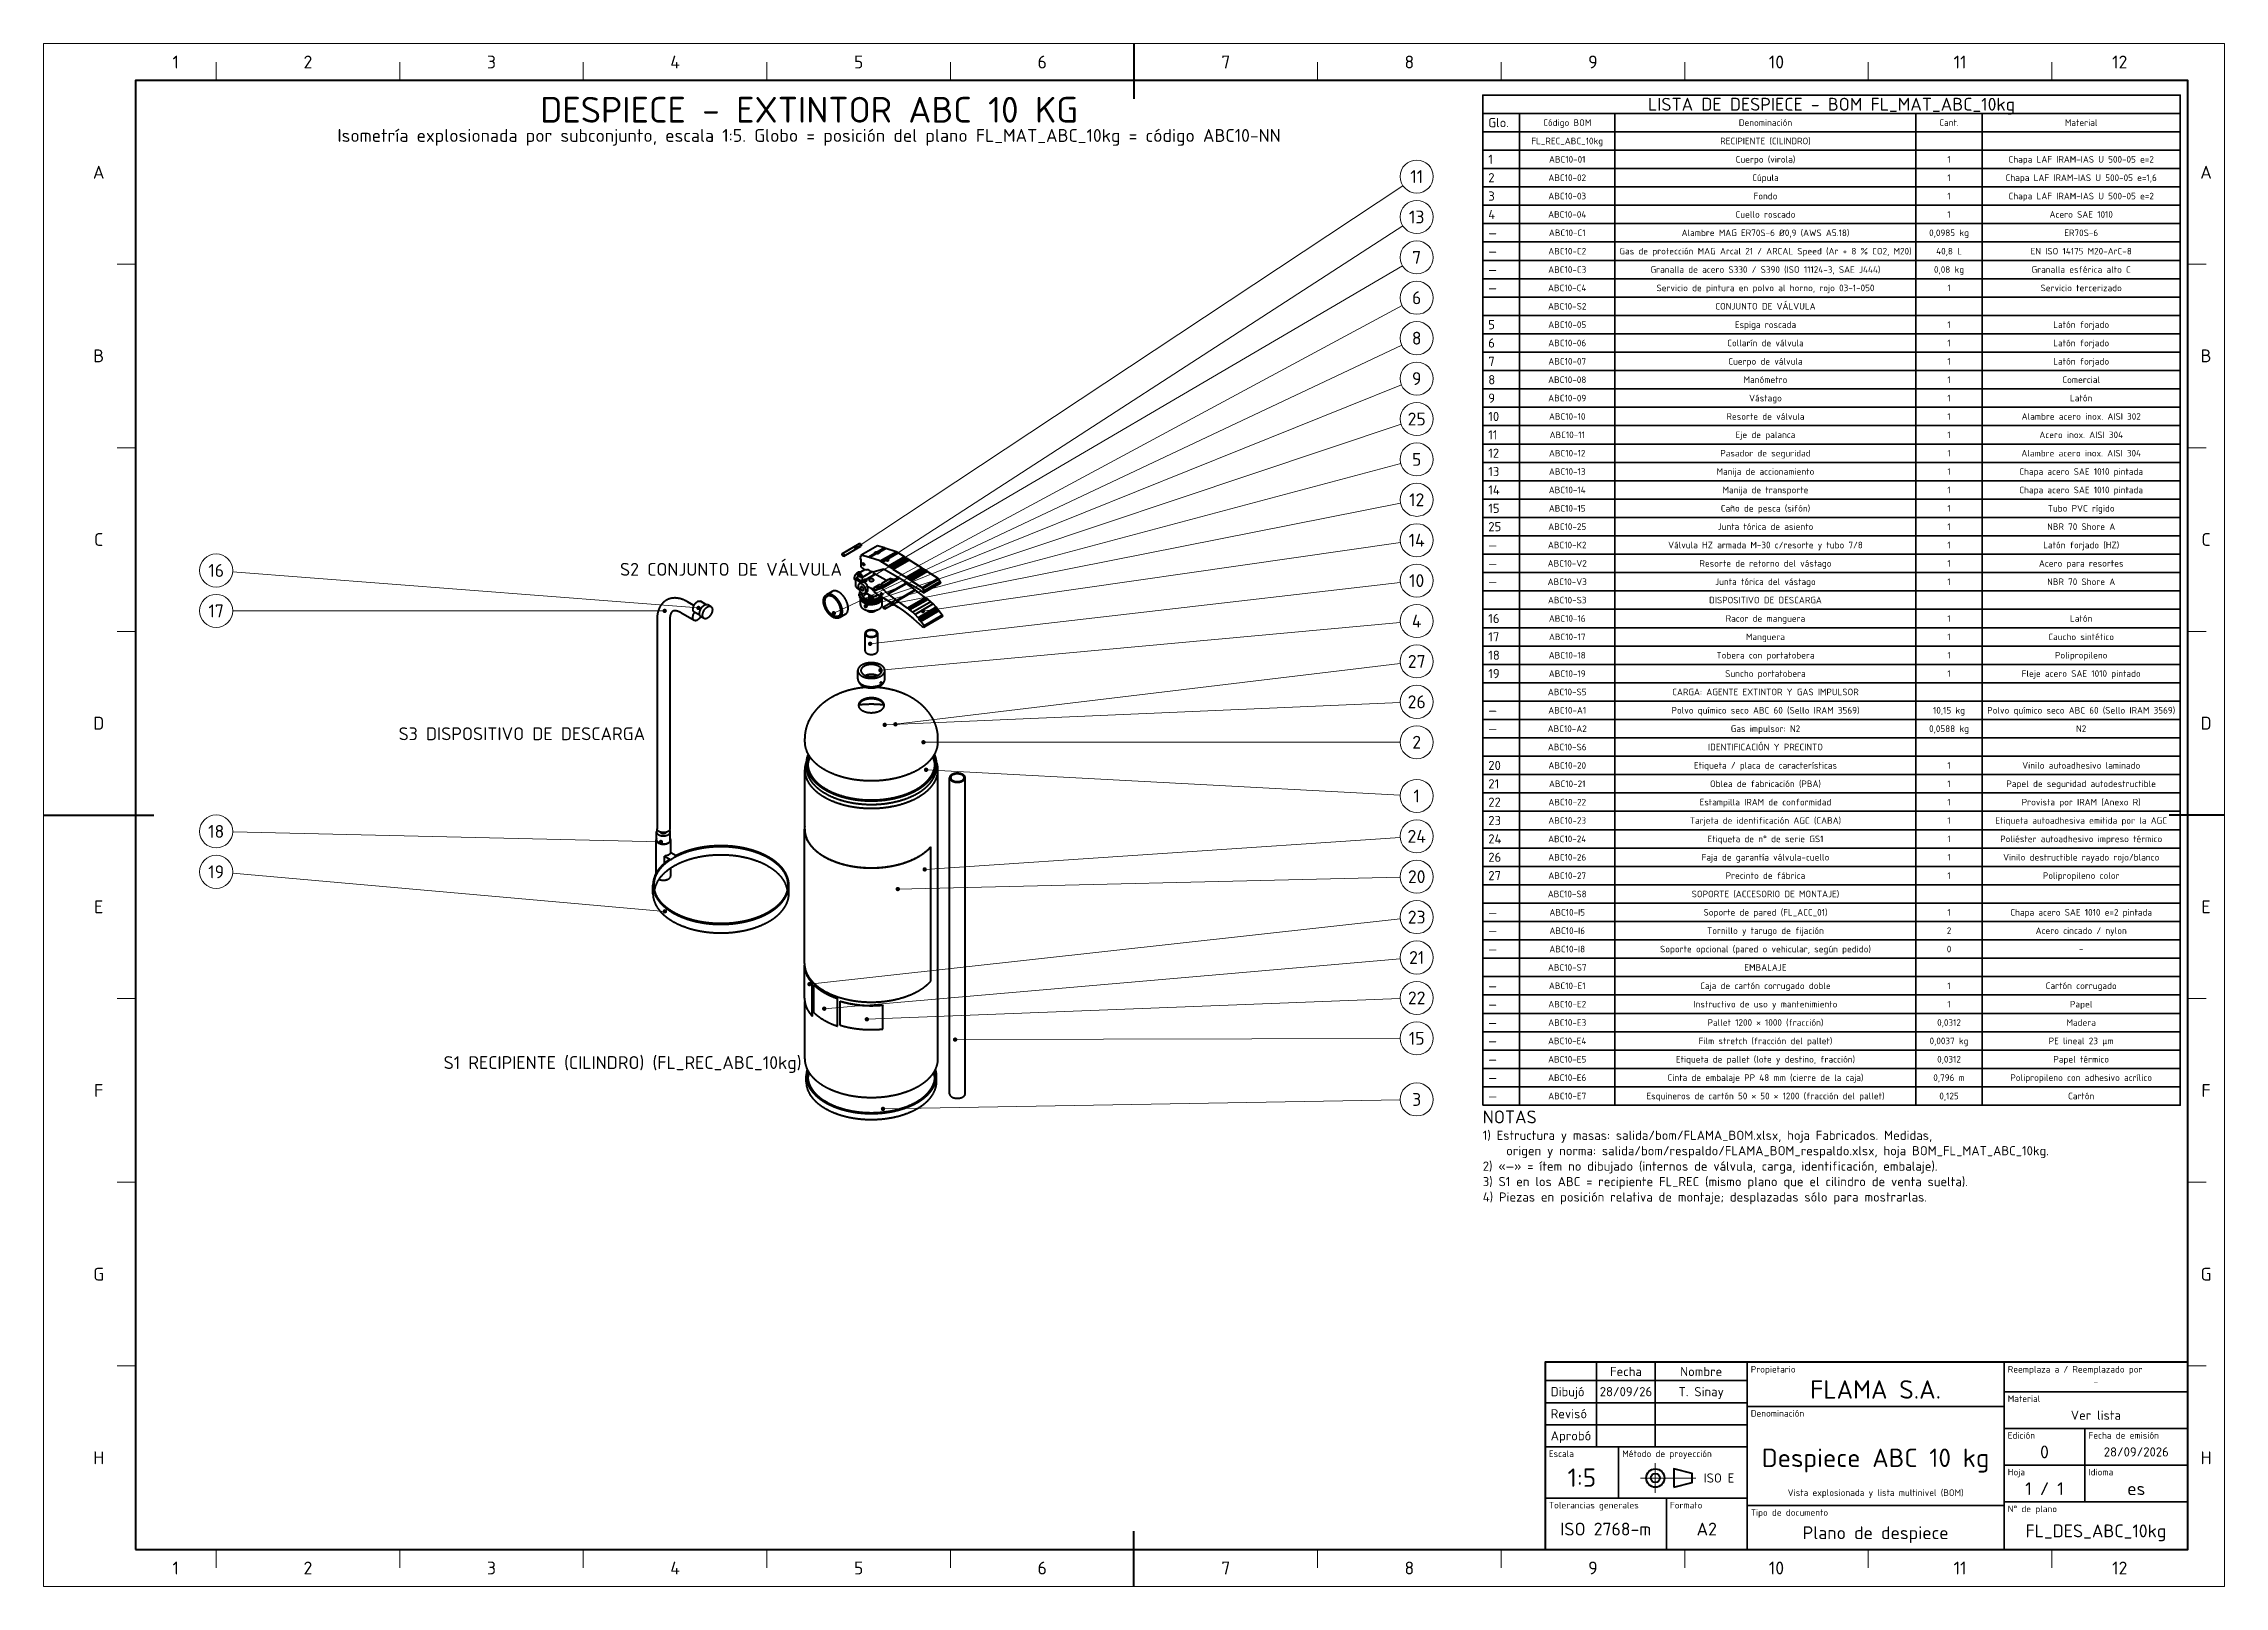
# Model space of a CAD drawing. Header units: millimetres. Extents: x 0 to 594, y 0 to 420.
import ezdxf
from ezdxf.enums import TextEntityAlignment as Align

# ---------------------------------------------------------------- set-up
doc = ezdxf.new("R2010")
doc.units = ezdxf.units.MM
doc.linetypes.add('IRAM-F-TRAZO-PUNTO', pattern=[20, 15, -2, 1, -2])
for name, color, linetype, lineweight in [('01-VISIBLE', 7, 'CONTINUOUS', 70), ('03-EJE', 1, 'IRAM-F-TRAZO-PUNTO', 18), ('06-TEXTO', 7, 'CONTINUOUS', 25), ('07-RECUADRO', 7, 'CONTINUOUS', 70), ('08-FINA', 5, 'CONTINUOUS', 18), ('10-ROTULO', 7, 'CONTINUOUS', 35), ('11-TEXTO-ROTULO', 7, 'CONTINUOUS', 25)]:
    doc.layers.add(name, color=color, linetype=linetype, lineweight=lineweight)
doc.styles.add('ISO3098', font='isocpeur.ttf')

msp = doc.modelspace()

# ---------------------------------------------------------------- texts
at = {"layer": '06-TEXTO', "style": 'ISO3098'}
for s, height, p in [('1', 3.5, (36, 415)), ('2', 3.5, (72, 415)), ('3', 3.5, (122, 415)), ('4', 3.5, (172, 415)), ('5', 3.5, (222, 415)), ('6', 3.5, (272, 415)), ('7', 3.5, (322, 415)), ('8', 3.5, (372, 415)), ('9', 3.5, (422, 415)), ('10', 3.5, (472, 415)), ('11', 3.5, (522, 415)), ('12', 3.5, (565.5, 415)), ('DESPIECE - EXTINTOR ABC 10 KG', 7, (208.5, 402)), ('LISTA DE DESPIECE - BOM FL_MAT_ABC_10kg', 3.5, (487, 403.5)), ('Código BOM', 1.8, (415, 398.5)), ('Denominación', 1.8, (469, 398.5)), ('Cant.', 1.8, (519, 398.5)), ('Material', 1.8, (555, 398.5)), ('Isometría explosionada por subconjunto, escala 1:5. Globo = posición del plano FL_MAT_ABC_10kg = código ABC10-NN', 3.5, (208.5, 395)), ('FL_REC_ABC_10kg', 1.8, (415, 393.5)), ('RECIPIENTE (CILINDRO)', 1.8, (469, 393.5)), ('A', 3.5, (15, 385)), ('ABC10-01', 1.8, (415, 388.5)), ('Cuerpo (virola)', 1.8, (469, 388.5)), ('1', 1.8, (519, 388.5)), ('Chapa LAF IRAM-IAS U 500-05 e=2', 1.8, (555, 388.5)), ('A', 3.5, (589, 385)), ('11', 3.5, (374, 383.81)), ('ABC10-02', 1.8, (415, 383.5)), ('Cúpula', 1.8, (469, 383.5)), ('1', 1.8, (519, 383.5)), ('Chapa LAF IRAM-IAS U 500-05 e=1,6', 1.8, (555, 383.5)), ('13', 3.5, (374, 372.81)), ('ABC10-04', 1.8, (415, 373.5)), ('ABC10-03', 1.8, (415, 378.5)), ('Cuello roscado', 1.8, (469, 373.5)), ('Fondo', 1.8, (469, 378.5)), ('1', 1.8, (519, 378.5)), ('1', 1.8, (519, 373.5)), ('Chapa LAF IRAM-IAS U 500-05 e=2', 1.8, (555, 378.5)), ('Acero SAE 1010', 1.8, (555, 373.5)), ('ABC10-C1', 1.8, (415, 368.5)), ('Alambre MAG ER70S-6 Ø0,9 (AWS A5.18)', 1.8, (469, 368.5)), ('0,0985 kg', 1.8, (519, 368.5)), ('ER70S-6', 1.8, (555, 368.5)), ('7', 3.5, (374, 361.81)), ('ABC10-C2', 1.8, (415, 363.5)), ('Gas de protección MAG Arcal 21 / ARCAL Speed (Ar + 8 % CO2, M20)', 1.8, (469, 363.5)), ('40,8 L', 1.8, (519, 363.5)), ('EN ISO 14175 M20-ArC-8', 1.8, (555, 363.5)), ('ABC10-C3', 1.8, (415, 358.5)), ('Granalla de acero S330 / S390 (ISO 11124-3, SAE J444)', 1.8, (469, 358.5)), ('0,08 kg', 1.8, (519, 358.5)), ('Granalla esférica alto C', 1.8, (555, 358.5)), ('6', 3.5, (374, 350.81)), ('ABC10-C4', 1.8, (415, 353.5)), ('Servicio de pintura en polvo al horno, rojo 03-1-050', 1.8, (469, 353.5)), ('1', 1.8, (519, 353.5)), ('Servicio tercerizado', 1.8, (555, 353.5)), ('ABC10-S2', 1.8, (415, 348.5)), ('CONJUNTO DE VÁLVULA', 1.8, (469, 348.5)), ('8', 3.5, (374, 339.81)), ('ABC10-05', 1.8, (415, 343.5)), ('ABC10-06', 1.8, (415, 338.5)), ('Collarín de válvula', 1.8, (469, 338.5)), ('Espiga roscada', 1.8, (469, 343.5)), ('1', 1.8, (519, 343.5)), ('1', 1.8, (519, 338.5)), ('Latón forjado', 1.8, (555, 343.5)), ('Latón forjado', 1.8, (555, 338.5)), ('B', 3.5, (15, 335)), ('ABC10-07', 1.8, (415, 333.5)), ('Cuerpo de válvula', 1.8, (469, 333.5)), ('1', 1.8, (519, 333.5)), ('Latón forjado', 1.8, (555, 333.5)), ('B', 3.5, (589, 335)), ('9', 3.5, (374, 328.81)), ('ABC10-08', 1.8, (415, 328.5)), ('Manómetro', 1.8, (469, 328.5)), ('1', 1.8, (519, 328.5)), ('Comercial', 1.8, (555, 328.5)), ('ABC10-09', 1.8, (415, 323.5)), ('Vástago', 1.8, (469, 323.5)), ('1', 1.8, (519, 323.5)), ('Latón', 1.8, (555, 323.5)), ('25', 3.5, (374, 317.81)), ('ABC10-10', 1.8, (415, 318.5)), ('Resorte de válvula', 1.8, (469, 318.5)), ('1', 1.8, (519, 318.5)), ('Alambre acero inox. AISI 302', 1.8, (555, 318.5)), ('ABC10-12', 1.8, (415, 308.5)), ('ABC10-11', 1.8, (415, 313.5)), ('Pasador de seguridad', 1.8, (469, 308.5)), ('Eje de palanca', 1.8, (469, 313.5)), ('1', 1.8, (519, 313.5)), ('1', 1.8, (519, 308.5)), ('Alambre acero inox. AISI 304', 1.8, (555, 308.5)), ('Acero inox. AISI 304', 1.8, (555, 313.5)), ('5', 3.5, (374, 306.81)), ('ABC10-13', 1.8, (415, 303.5)), ('Manija de accionamiento', 1.8, (469, 303.5)), ('1', 1.8, (519, 303.5)), ('Chapa acero SAE 1010 pintada', 1.8, (555, 303.5)), ('12', 3.5, (374, 295.81)), ('ABC10-14', 1.8, (415, 298.5)), ('Manija de transporte', 1.8, (469, 298.5)), ('1', 1.8, (519, 298.5)), ('Chapa acero SAE 1010 pintada', 1.8, (555, 298.5)), ('ABC10-15', 1.8, (415, 293.5)), ('Caño de pesca (sifón)', 1.8, (469, 293.5)), ('1', 1.8, (519, 293.5)), ('Tubo PVC rígido', 1.8, (555, 293.5)), ('C', 3.5, (15, 285)), ('14', 3.5, (374, 284.81)), ('ABC10-25', 1.8, (415, 288.5)), ('Junta tórica de asiento', 1.8, (469, 288.5)), ('1', 1.8, (519, 288.5)), ('NBR 70 Shore A', 1.8, (555, 288.5)), ('C', 3.5, (589, 285)), ('S2 CONJUNTO DE VÁLVULA', 3.5, (187.24, 276.88)), ('ABC10-V2', 1.8, (415, 278.5)), ('ABC10-K2', 1.8, (415, 283.5)), ('Válvula HZ armada M-30 c/resorte y tubo 7/8', 1.8, (469, 283.5)), ('Resorte de retorno del vástago', 1.8, (469, 278.5)), ('1', 1.8, (519, 283.5)), ('1', 1.8, (519, 278.5)), ('Acero para resortes', 1.8, (555, 278.5)), ('Latón forjado (HZ)', 1.8, (555, 283.5)), ('16', 3.5, (47, 276.57)), ('10', 3.5, (374, 273.81)), ('ABC10-V3', 1.8, (415, 273.5)), ('Junta tórica del vástago', 1.8, (469, 273.5)), ('1', 1.8, (519, 273.5)), ('NBR 70 Shore A', 1.8, (555, 273.5)), ('17', 3.5, (47, 265.57)), ('ABC10-S3', 1.8, (415, 268.5)), ('DISPOSITIVO DE DESCARGA', 1.8, (469, 268.5)), ('4', 3.5, (374, 262.81)), ('ABC10-16', 1.8, (415, 263.5)), ('Racor de manguera', 1.8, (469, 263.5)), ('1', 1.8, (519, 263.5)), ('Latón', 1.8, (555, 263.5)), ('ABC10-17', 1.8, (415, 258.5)), ('Manguera', 1.8, (469, 258.5)), ('1', 1.8, (519, 258.5)), ('Caucho sintético', 1.8, (555, 258.5)), ('27', 3.5, (374, 251.81)), ('ABC10-18', 1.8, (415, 253.5)), ('Tobera con portatobera', 1.8, (469, 253.5)), ('1', 1.8, (519, 253.5)), ('Polipropileno', 1.8, (555, 253.5)), ('ABC10-S5', 1.8, (415, 243.5)), ('ABC10-19', 1.8, (415, 248.5)), ('CARGA: AGENTE EXTINTOR Y GAS IMPULSOR', 1.8, (469, 243.5)), ('Suncho portatobera', 1.8, (469, 248.5)), ('1', 1.8, (519, 248.5)), ('Fleje acero SAE 1010 pintado', 1.8, (555, 248.5)), ('26', 3.5, (374, 240.81)), ('ABC10-A1', 1.8, (415, 238.5)), ('Polvo químico seco ABC 60 (Sello IRAM 3569)', 1.8, (469, 238.5)), ('10,15 kg', 1.8, (519, 238.5)), ('Polvo químico seco ABC 60 (Sello IRAM 3569)', 1.8, (555, 238.5)), ('D', 3.5, (15, 235)), ('S3 DISPOSITIVO DE DESCARGA', 3.5, (130.27, 232.12)), ('ABC10-A2', 1.8, (415, 233.5)), ('Gas impulsor: N2', 1.8, (469, 233.5)), ('0,0588 kg', 1.8, (519, 233.5)), ('N2', 1.8, (555, 233.5)), ('D', 3.5, (589, 235)), ('2', 3.5, (374, 229.81)), ('ABC10-S6', 1.8, (415, 228.5)), ('IDENTIFICACIÓN Y PRECINTO', 1.8, (469, 228.5)), ('ABC10-20', 1.8, (415, 223.5)), ('Etiqueta / placa de características', 1.8, (469, 223.5)), ('1', 1.8, (519, 223.5)), ('Vinilo autoadhesivo laminado', 1.8, (555, 223.5)), ('1', 3.5, (374, 215.2)), ('ABC10-22', 1.8, (415, 213.5)), ('ABC10-21', 1.8, (415, 218.5)), ('Estampilla IRAM de conformidad', 1.8, (469, 213.5)), ('Oblea de fabricación (PBA)', 1.8, (469, 218.5)), ('1', 1.8, (519, 218.5)), ('1', 1.8, (519, 213.5)), ('Papel de seguridad autodestructible', 1.8, (555, 218.5)), ('Provista por IRAM (Anexo R)', 1.8, (555, 213.5)), ('ABC10-23', 1.8, (415, 208.5)), ('Tarjeta de identificación AGC (CABA)', 1.8, (469, 208.5)), ('1', 1.8, (519, 208.5)), ('Etiqueta autoadhesiva emitida por la AGC', 1.8, (555, 208.5)), ('18', 3.5, (47, 205.53)), ('24', 3.5, (374, 204.2)), ('ABC10-24', 1.8, (415, 203.5)), ('Etiqueta de n° de serie GS1', 1.8, (469, 203.5)), ('1', 1.8, (519, 203.5)), ('Poliéster autoadhesivo impreso térmico', 1.8, (555, 203.5)), ('19', 3.5, (47, 194.53)), ('ABC10-26', 1.8, (415, 198.5)), ('Faja de garantía válvula-cuello', 1.8, (469, 198.5)), ('1', 1.8, (519, 198.5)), ('Vinilo destructible rayado rojo/blanco', 1.8, (555, 198.5)), ('20', 3.5, (374, 193.2)), ('ABC10-27', 1.8, (415, 193.5)), ('Precinto de fábrica', 1.8, (469, 193.5)), ('1', 1.8, (519, 193.5)), ('Polipropileno color', 1.8, (555, 193.5)), ('E', 3.5, (15, 185)), ('ABC10-S8', 1.8, (415, 188.5)), ('ABC10-I5', 1.8, (415, 183.5)), ('SOPORTE (ACCESORIO DE MONTAJE)', 1.8, (469, 188.5)), ('Soporte de pared (FL_ACC_01)', 1.8, (469, 183.5)), ('1', 1.8, (519, 183.5)), ('Chapa acero SAE 1010 e=2 pintada', 1.8, (555, 183.5)), ('E', 3.5, (589, 185)), ('23', 3.5, (374, 182.2)), ('ABC10-I6', 1.8, (415, 178.5)), ('Tornillo y tarugo de fijación', 1.8, (469, 178.5)), ('2', 1.8, (519, 178.5)), ('Acero cincado / nylon', 1.8, (555, 178.5)), ('21', 3.5, (374, 171.2)), ('ABC10-I8', 1.8, (415, 173.5)), ('Soporte opcional (pared o vehicular, según pedido)', 1.8, (469, 173.5)), ('0', 1.8, (519, 173.5)), ('-', 1.8, (555, 173.5)), ('ABC10-S7', 1.8, (415, 168.5)), ('EMBALAJE', 1.8, (469, 168.5)), ('22', 3.5, (374, 160.2)), ('ABC10-E1', 1.8, (415, 163.5)), ('Caja de cartón corrugado doble', 1.8, (469, 163.5)), ('1', 1.8, (519, 163.5)), ('Cartón corrugado', 1.8, (555, 163.5)), ('ABC10-E2', 1.8, (415, 158.5)), ('Instructivo de uso y mantenimiento', 1.8, (469, 158.5)), ('Pallet 1200 × 1000 (fracción)', 1.8, (469, 153.5)), ('1', 1.8, (519, 158.5)), ('Papel', 1.8, (555, 158.5)), ('15', 3.5, (374, 149.2)), ('ABC10-E4', 1.8, (415, 148.5)), ('ABC10-E3', 1.8, (415, 153.5)), ('Film stretch (fracción del pallet)', 1.8, (469, 148.5)), ('0,0037 kg', 1.8, (519, 148.5)), ('0,0312', 1.8, (519, 153.5)), ('PE lineal 23 µm', 1.8, (555, 148.5)), ('Madera', 1.8, (555, 153.5)), ('S1 RECIPIENTE (CILINDRO) (FL_REC_ABC_10kg)', 3.5, (157.7, 142.6)), ('ABC10-E5', 1.8, (415, 143.5)), ('Etiqueta de pallet (lote y destino, fracción)', 1.8, (469, 143.5)), ('0,0312', 1.8, (519, 143.5)), ('Papel térmico', 1.8, (555, 143.5)), ('F', 3.5, (15, 135)), ('ABC10-E6', 1.8, (415, 138.5)), ('Cinta de embalaje PP 48 mm (cierre de la caja)', 1.8, (469, 138.5)), ('0,796 m', 1.8, (519, 138.5)), ('Polipropileno con adhesivo acrílico', 1.8, (555, 138.5)), ('F', 3.5, (589, 135)), ('3', 3.5, (374, 132.56)), ('ABC10-E7', 1.8, (415, 133.5)), ('Esquineros de cartón 50 × 50 × 1200 (fracción del pallet)', 1.8, (469, 133.5)), ('0,125', 1.8, (519, 133.5)), ('Cartón', 1.8, (555, 133.5)), ('G', 3.5, (15, 85)), ('G', 3.5, (589, 85)), ('H', 3.5, (15, 35)), ('H', 3.5, (589, 35)), ('1', 3.5, (36, 5)), ('2', 3.5, (72, 5)), ('3', 3.5, (122, 5)), ('4', 3.5, (172, 5)), ('5', 3.5, (222, 5)), ('6', 3.5, (272, 5)), ('7', 3.5, (322, 5)), ('8', 3.5, (372, 5)), ('9', 3.5, (422, 5)), ('10', 3.5, (472, 5)), ('11', 3.5, (522, 5)), ('12', 3.5, (565.5, 5))]:
    msp.add_text(s, height=height, dxfattribs=at).set_placement(p, align=Align.MIDDLE_CENTER)
for s, p in [('Glo.', (393.5, 398.5)), ('1', (393.5, 388.5)), ('2', (393.5, 383.5)), ('3', (393.5, 378.5)), ('4', (393.5, 373.5)), ('—', (393.5, 368.5)), ('—', (393.5, 363.5)), ('—', (393.5, 358.5)), ('—', (393.5, 353.5)), ('5', (393.5, 343.5)), ('6', (393.5, 338.5)), ('7', (393.5, 333.5)), ('8', (393.5, 328.5)), ('9', (393.5, 323.5)), ('10', (393.5, 318.5)), ('11', (393.5, 313.5)), ('12', (393.5, 308.5)), ('13', (393.5, 303.5)), ('14', (393.5, 298.5)), ('15', (393.5, 293.5)), ('25', (393.5, 288.5)), ('—', (393.5, 283.5)), ('—', (393.5, 278.5)), ('—', (393.5, 273.5)), ('16', (393.5, 263.5)), ('17', (393.5, 258.5)), ('18', (393.5, 253.5)), ('19', (393.5, 248.5)), ('—', (393.5, 238.5)), ('—', (393.5, 233.5)), ('20', (393.5, 223.5)), ('21', (393.5, 218.5)), ('22', (393.5, 213.5)), ('23', (393.5, 208.5)), ('24', (393.5, 203.5)), ('26', (393.5, 198.5)), ('27', (393.5, 193.5)), ('—', (393.5, 183.5)), ('—', (393.5, 178.5)), ('—', (393.5, 173.5)), ('—', (393.5, 163.5)), ('—', (393.5, 158.5)), ('—', (393.5, 153.5)), ('—', (393.5, 148.5)), ('—', (393.5, 143.5)), ('—', (393.5, 138.5)), ('—', (393.5, 133.5))]:
    msp.add_text(s, height=2.5, dxfattribs=at).set_placement(p, align=Align.MIDDLE_LEFT)
for s, height, p in [('NOTAS', 3.5, (392, 125)), ('1) Estructura y masas: salida/bom/FLAMA_BOM.xlsx, hoja Fabricados. Medidas,', 2.5, (392, 120.8)), ('    origen y norma: salida/bom/respaldo/FLAMA_BOM_respaldo.xlsx, hoja BOM_FL_MAT_ABC_10kg.', 2.5, (392, 116.6)), ('2) «—» = ítem no dibujado (internos de válvula, carga, identificación, embalaje).', 2.5, (392, 112.4)), ('3) S1 en los ABC = recipiente FL_REC (mismo plano que el cilindro de venta suelta).', 2.5, (392, 108.2)), ('4) Piezas en posición relativa de montaje; desplazadas sólo para mostrarlas.', 2.5, (392, 104))]:
    msp.add_text(s, height=height, dxfattribs=at).set_placement(p, align=Align.BOTTOM_LEFT)
at = {"layer": '11-TEXTO-ROTULO', "style": 'ISO3098'}
for s, height, p in [('Fecha', 2.5, (431, 58.5)), ('Nombre', 2.5, (451.5, 58.5)), ('28/09/26', 2.5, (431, 53)), ('T. Sinay', 2.5, (451.5, 53)), ('FLAMA S.A.', 5, (499, 53.6)), ('-', 1.8, (559, 55.6)), ('Ver lista', 2.5, (559, 46.6)), ('Despiece ABC 10 kg', 5, (499, 35)), ('0', 3.5, (545, 36.6)), ('28/09/2026', 2.5, (570, 36.6)), ('1:5', 5, (419, 29.6)), ('Vista explosionada y lista multinivel (BOM)', 1.8, (499, 25.5)), ('1 / 1', 3.5, (545, 26.6)), ('es', 3.5, (570, 26.6)), ('ISO 2768-m', 3.5, (425.5, 15.6)), ('A2', 3.5, (453, 15.6)), ('Plano de despiece', 3.5, (499, 14.6)), ('FL_DES_ABC_10kg', 3.5, (559, 15.1))]:
    msp.add_text(s, height=height, dxfattribs=at).set_placement(p, align=Align.MIDDLE_CENTER)
for s, p in [('Propietario', (465, 60)), ('Reemplaza a / Reemplazado por', (535, 60)), ('Denominación', (465, 48)), ('Material', (535, 52)), ('Edición', (535, 42)), ('Fecha de emisión', (557, 42)), ('Escala', (410, 37)), ('Método de proyección', (430, 37)), ('Hoja', (535, 32)), ('Idioma', (557, 32)), ('Tolerancias generales', (410, 23)), ('Formato', (443, 23)), ('Tipo de documento', (465, 21)), ('N° de plano', (535, 22))]:
    msp.add_text(s, height=1.8, dxfattribs=at).set_placement(p, align=Align.TOP_LEFT)
for s, p in [('Dibujó', (410.5, 53)), ('Revisó', (410.5, 47)), ('Aprobó', (410.5, 41))]:
    msp.add_text(s, height=2.5, dxfattribs=at).set_placement(p, align=Align.MIDDLE_LEFT)
msp.add_text('ISO E', height=2.5, dxfattribs=at).set_placement((460.5, 29.5), align=Align.MIDDLE_RIGHT)

# ---------------------------------------------------------------- hatches: boundary and pattern name
at = {"layer": '08-FINA'}
h = msp.add_hatch(color=7, dxfattribs=at)
h.dxf.hatch_style = 1
edge = h.paths.add_edge_path()
edge.add_arc((221.33, 282.77), 0.6, 0, 360)
h = msp.add_hatch(color=7, dxfattribs=at)
h.dxf.hatch_style = 1
edge = h.paths.add_edge_path()
edge.add_arc((229.81, 279.5), 0.6, 0, 360)
h = msp.add_hatch(color=7, dxfattribs=at)
h.dxf.hatch_style = 1
edge = h.paths.add_edge_path()
edge.add_arc((223.85, 273.87), 0.6, 0, 360)
h = msp.add_hatch(color=7, dxfattribs=at)
h.dxf.hatch_style = 1
edge = h.paths.add_edge_path()
edge.add_arc((223.93, 266.87), 0.6, 0, 360)
h = msp.add_hatch(color=7, dxfattribs=at)
h.dxf.hatch_style = 1
edge = h.paths.add_edge_path()
edge.add_arc((225.53, 269.07), 0.6, 0, 360)
h = msp.add_hatch(color=7, dxfattribs=at)
h.dxf.hatch_style = 1
edge = h.paths.add_edge_path()
edge.add_arc((227.11, 268.71), 0.6, 0, 360)
h = msp.add_hatch(color=7, dxfattribs=at)
h.dxf.hatch_style = 1
edge = h.paths.add_edge_path()
edge.add_arc((227.34, 271.9), 0.6, 0, 360)
h = msp.add_hatch(color=7, dxfattribs=at)
h.dxf.hatch_style = 1
edge = h.paths.add_edge_path()
edge.add_arc((231.24, 267.47), 0.6, 0, 360)
h = msp.add_hatch(color=7, dxfattribs=at)
h.dxf.hatch_style = 1
edge = h.paths.add_edge_path()
edge.add_arc((169.17, 265.57), 0.6, 0, 360)
h = msp.add_hatch(color=7, dxfattribs=at)
h.dxf.hatch_style = 1
edge = h.paths.add_edge_path()
edge.add_arc((178.38, 266.37), 0.6, 0, 360)
h = msp.add_hatch(color=7, dxfattribs=at)
h.dxf.hatch_style = 1
edge = h.paths.add_edge_path()
edge.add_arc((215.23, 264.93), 0.6, 0, 360)
h = msp.add_hatch(color=7, dxfattribs=at)
h.dxf.hatch_style = 1
edge = h.paths.add_edge_path()
edge.add_arc((239.48, 265.52), 0.6, 0, 360)
h = msp.add_hatch(color=7, dxfattribs=at)
h.dxf.hatch_style = 1
edge = h.paths.add_edge_path()
edge.add_arc((225.13, 256.61), 0.6, 0, 360)
h = msp.add_hatch(color=7, dxfattribs=at)
h.dxf.hatch_style = 1
edge = h.paths.add_edge_path()
edge.add_arc((227.93, 249.41), 0.6, 0, 360)
h = msp.add_hatch(color=7, dxfattribs=at)
h.dxf.hatch_style = 1
edge = h.paths.add_edge_path()
edge.add_arc((229.1, 234.54), 0.6, 0, 360)
h = msp.add_hatch(color=7, dxfattribs=at)
h.dxf.hatch_style = 1
edge = h.paths.add_edge_path()
edge.add_arc((232.02, 234.69), 0.6, 0, 360)
h = msp.add_hatch(color=7, dxfattribs=at)
h.dxf.hatch_style = 1
edge = h.paths.add_edge_path()
edge.add_arc((239.66, 229.81), 0.6, 0, 360)
h = msp.add_hatch(color=7, dxfattribs=at)
h.dxf.hatch_style = 1
edge = h.paths.add_edge_path()
edge.add_arc((240.38, 222.31), 0.6, 0, 360)
h = msp.add_hatch(color=7, dxfattribs=at)
h.dxf.hatch_style = 1
edge = h.paths.add_edge_path()
edge.add_arc((168.13, 202.67), 0.6, 0, 360)
h = msp.add_hatch(color=7, dxfattribs=at)
h.dxf.hatch_style = 1
edge = h.paths.add_edge_path()
edge.add_arc((232.66, 189.83), 0.6, 0, 360)
h = msp.add_hatch(color=7, dxfattribs=at)
h.dxf.hatch_style = 1
edge = h.paths.add_edge_path()
edge.add_arc((239.99, 195.19), 0.6, 0, 360)
h = msp.add_hatch(color=7, dxfattribs=at)
h.dxf.hatch_style = 1
edge = h.paths.add_edge_path()
edge.add_arc((169.23, 183.77), 0.6, 0, 360)
h = msp.add_hatch(color=7, dxfattribs=at)
h.dxf.hatch_style = 1
edge = h.paths.add_edge_path()
edge.add_arc((208.6, 163.95), 0.6, 0, 360)
h = msp.add_hatch(color=7, dxfattribs=at)
h.dxf.hatch_style = 1
edge = h.paths.add_edge_path()
edge.add_arc((212.63, 157.27), 0.6, 0, 360)
h = msp.add_hatch(color=7, dxfattribs=at)
h.dxf.hatch_style = 1
edge = h.paths.add_edge_path()
edge.add_arc((224.23, 154.39), 0.6, 0, 360)
h = msp.add_hatch(color=7, dxfattribs=at)
h.dxf.hatch_style = 1
edge = h.paths.add_edge_path()
edge.add_arc((248.28, 148.86), 0.6, 0, 360)
h = msp.add_hatch(color=7, dxfattribs=at)
h.dxf.hatch_style = 1
edge = h.paths.add_edge_path()
edge.add_arc((228.63, 129.98), 0.6, 0, 360)

# ---------------------------------------------------------------- linework, layer by layer
at = {"layer": '01-VISIBLE'}
for p, q in [((217.56, 281.19), (222.23, 283.88)), ((217.96, 280.5), (222.63, 283.19)), ((222.55, 280.43), (222.36, 279.99)), ((222.36, 279.99), (222.6, 279.54)), ((222.6, 280.68), (222.55, 280.43)), ((222.73, 280.75), (222.6, 280.68)), ((222.6, 279.54), (222.6, 277.66)), ((227.11, 283.28), (222.73, 280.75)), ((224.67, 280.16), (222.73, 280.75)), ((226.38, 281.15), (224.67, 280.16)), ((224.74, 280.12), (224.67, 280.16)), ((226.44, 281.1), (224.74, 280.12)), ((224.81, 280.02), (224.74, 280.12)), ((224.91, 280.08), (224.81, 280.02)), ((226.61, 281.06), (224.91, 280.08)), ((224.98, 280.06), (224.91, 280.08)), ((226.71, 281.06), (224.98, 280.06)), ((227.83, 279.16), (224.98, 280.06)), ((229.05, 282.69), (227.11, 283.28)), ((229.05, 282.69), (227.33, 281.7)), ((229.12, 282.65), (227.42, 281.67)), ((229.29, 282.61), (227.58, 281.62)), ((229.36, 282.59), (227.64, 281.6)), ((227.83, 279.16), (232.21, 281.69)), ((228.35, 278.86), (232.74, 281.39)), ((228.38, 278.82), (232.76, 281.35)), ((229.12, 282.65), (229.05, 282.69)), ((229.19, 282.55), (229.12, 282.65)), ((229.36, 282.59), (229.29, 282.61)), ((232.21, 281.69), (229.36, 282.59)), ((234.49, 280.27), (230.1, 277.74)), ((234.51, 280.23), (230.13, 277.7)), ((234.94, 279.98), (230.56, 277.45)), ((234.97, 279.94), (230.58, 277.41)), ((235.37, 279.7), (230.99, 277.17)), ((235.4, 279.66), (231.01, 277.13)), ((235.8, 279.43), (231.42, 276.9)), ((235.83, 279.39), (231.44, 276.85)), ((232.74, 281.39), (232.21, 281.69)), ((232.76, 281.35), (232.74, 281.39)), ((234.49, 280.27), (232.76, 281.35)), ((234.51, 280.23), (234.49, 280.27)), ((234.94, 279.98), (234.51, 280.23)), ((234.97, 279.94), (234.94, 279.98)), ((235.37, 279.7), (234.97, 279.94)), ((235.4, 279.66), (235.37, 279.7)), ((235.8, 279.43), (235.4, 279.66)), ((235.83, 279.39), (235.8, 279.43)), ((239.3, 277.19), (235.83, 279.39)), ((221.27, 273.82), (221.14, 273.89)), ((221.27, 272.21), (221.27, 274.3)), ((221.5, 274.63), (221.75, 274.77)), ((221.5, 273.98), (222.73, 273.27)), ((221.75, 274.32), (221.75, 275.45)), ((221.75, 274.32), (223.03, 273.59)), ((221.94, 275.86), (223.67, 276.86)), ((222.87, 273.35), (222.17, 272.94)), ((222.6, 277.66), (222.73, 277.43)), ((222.73, 277.43), (223.13, 277.09)), ((222.87, 273.35), (222.73, 273.27)), ((223.03, 274.71), (225.72, 276.27)), ((223.03, 273.59), (226.14, 275.38)), ((223.03, 273.59), (223.03, 274.71)), ((223.13, 277.09), (223.4, 276.94)), ((223.4, 276.94), (224.1, 276.74)), ((225.07, 276.46), (225.98, 276.19)), ((225.98, 276.19), (228.74, 277.06)), ((226.14, 275.38), (226.14, 276.24)), ((226.14, 275.87), (229.42, 273.98)), ((231.66, 274.08), (226.71, 271.22)), ((226.8, 271.35), (231.23, 273.9)), ((226.82, 271.35), (231.25, 273.9)), ((226.82, 271.35), (231.24, 273.9)), ((226.83, 271.34), (231.26, 273.9)), ((226.83, 271.34), (231.25, 273.9)), ((231.43, 273.95), (226.91, 271.34)), ((227.21, 271.44), (231.74, 274.05)), ((228.35, 278.86), (227.83, 279.16)), ((228.38, 278.82), (228.35, 278.86)), ((230.1, 277.74), (228.38, 278.82)), ((228.42, 273.15), (230.23, 274.19)), ((233.1, 274.48), (228.58, 271.87)), ((228.74, 277.06), (238.32, 271.53)), ((230.13, 277.7), (230.1, 277.74)), ((230.56, 277.45), (230.13, 277.7)), ((230.23, 274.19), (230.32, 274.24)), ((231.23, 273.9), (230.23, 274.19)), ((230.53, 274.37), (230.32, 274.24)), ((230.32, 274.24), (231.19, 273.97)), ((231.4, 274.09), (230.53, 274.37)), ((230.58, 277.41), (230.56, 277.45)), ((230.99, 277.17), (230.58, 277.41)), ((231.01, 277.13), (230.99, 277.17)), ((231.42, 276.9), (231.01, 277.13)), ((231.4, 274.09), (231.19, 273.97)), ((231.19, 273.97), (231.43, 273.95)), ((231.24, 273.9), (231.23, 273.9)), ((231.25, 273.9), (231.24, 273.9)), ((231.26, 273.9), (231.25, 273.9)), ((231.25, 273.9), (231.25, 273.9)), ((231.43, 273.95), (231.26, 273.9)), ((231.66, 274.08), (231.4, 274.09)), ((231.44, 276.85), (231.42, 276.9)), ((234.92, 274.66), (231.44, 276.85)), ((233.08, 274.56), (231.66, 274.08)), ((231.74, 274.05), (233.08, 274.5)), ((233.1, 274.48), (231.74, 274.05)), ((233.08, 274.5), (233.12, 274.53)), ((233.08, 274.5), (233.1, 274.48)), ((234.82, 273.16), (233.8, 274.14)), ((239.3, 277.19), (234.92, 274.66)), ((234.94, 274.61), (234.92, 274.66)), ((239.32, 277.15), (234.94, 274.61)), ((235.37, 274.37), (234.94, 274.61)), ((239.76, 276.9), (235.37, 274.37)), ((235.4, 274.32), (235.37, 274.37)), ((239.78, 276.85), (235.4, 274.32)), ((235.8, 274.09), (235.4, 274.32)), ((240.19, 276.62), (235.8, 274.09)), ((235.83, 274.05), (235.8, 274.09)), ((240.21, 276.58), (235.83, 274.05)), ((236.23, 273.81), (235.83, 274.05)), ((240.62, 276.34), (236.23, 273.81)), ((236.26, 273.77), (236.23, 273.81)), ((240.64, 276.3), (236.26, 273.77)), ((239.3, 271.85), (236.26, 273.77)), ((239.32, 277.15), (239.3, 277.19)), ((243.68, 274.38), (239.3, 271.85)), ((239.76, 276.9), (239.32, 277.15)), ((243.85, 274.2), (239.47, 271.67)), ((239.78, 276.85), (239.76, 276.9)), ((240.19, 276.62), (239.78, 276.85)), ((244.22, 273.56), (239.84, 271.03)), ((240.21, 276.58), (240.19, 276.62)), ((240.62, 276.34), (240.21, 276.58)), ((240.64, 276.3), (240.62, 276.34)), ((243.68, 274.38), (240.64, 276.3)), ((243.85, 274.2), (243.68, 274.38)), ((244.22, 273.56), (243.85, 274.2)), ((244.36, 273.12), (244.22, 273.56)), ((177.15, 267.04), (175.35, 268.07)), ((180.42, 267.31), (178.92, 268.18)), ((214.79, 270.88), (213.23, 269.98)), ((221.5, 271.89), (221.98, 271.61)), ((222.18, 269.71), (222.18, 270.2)), ((222.48, 267.29), (222.48, 268.92)), ((224.23, 270.67), (223.67, 270.34)), ((223.92, 270.49), (225.46, 269.6)), ((224.37, 272.48), (224.23, 272.4)), ((224.23, 272.4), (225.46, 271.69)), ((224.86, 268.69), (224.86, 269.95)), ((224.86, 267.75), (224.86, 267.85)), ((225.8, 271.63), (225.59, 271.51)), ((226.45, 271.23), (225.59, 271.51)), ((225.8, 271.63), (226.66, 271.35)), ((226.34, 271.76), (226, 271.56)), ((226.04, 270.94), (226.54, 270.65)), ((226.06, 268.69), (226.06, 269.47)), ((226.06, 267.75), (226.06, 267.85)), ((226.13, 271.82), (226.09, 271.8)), ((226.09, 271.8), (226.17, 271.66)), ((226.13, 271.82), (227.51, 272.62)), ((226.34, 271.76), (226.13, 271.82)), ((226.66, 271.35), (226.45, 271.23)), ((226.71, 271.22), (226.45, 271.23)), ((226.54, 270.65), (226.56, 270.49)), ((226.56, 270.49), (226.69, 270.26)), ((226.59, 269.6), (227.21, 269.96)), ((226.66, 271.35), (226.91, 271.34)), ((226.69, 270.26), (230.84, 267.84)), ((228.34, 271.77), (226.71, 271.22)), ((227.21, 271.44), (228.55, 271.89)), ((228.34, 271.77), (228.55, 271.89)), ((229.87, 270.31), (228.34, 271.77)), ((228.44, 267.29), (228.44, 268.92)), ((228.55, 271.89), (228.58, 271.87)), ((228.81, 266.67), (232.17, 268.61)), ((229.13, 266.11), (232.75, 268.2)), ((229.87, 270.31), (234.82, 273.16)), ((230.04, 270.21), (229.87, 270.31)), ((230.04, 270.21), (234.99, 273.07)), ((232.41, 268.43), (230.04, 270.21)), ((231.45, 267.46), (231.48, 267.41)), ((231.48, 267.41), (232.75, 266.6)), ((237.36, 271.28), (232.41, 268.43)), ((232.58, 268.33), (232.41, 268.43)), ((237.53, 271.19), (232.58, 268.33)), ((235.28, 266.3), (232.58, 268.33)), ((234.99, 273.07), (234.82, 273.16)), ((237.36, 271.28), (234.99, 273.07)), ((240.23, 269.15), (235.28, 266.3)), ((240.4, 269.06), (235.45, 266.2)), ((240.59, 268.89), (235.64, 266.03)), ((240.9, 268.71), (235.95, 265.85)), ((241.67, 268.07), (236.72, 265.22)), ((237.53, 271.19), (237.36, 271.28)), ((242.32, 267.45), (237.37, 264.6)), ((240.23, 269.15), (237.53, 271.19)), ((238.32, 271.53), (238.36, 271.53)), ((238.36, 271.53), (238.56, 271.37)), ((238.56, 271.37), (238.68, 271.19)), ((238.68, 271.19), (239.85, 270.51)), ((239.47, 271.67), (239.3, 271.85)), ((239.84, 271.03), (239.47, 271.67)), ((239.98, 270.58), (239.84, 271.03)), ((239.85, 270.51), (239.98, 270.58)), ((244.36, 273.12), (239.98, 270.58)), ((240.4, 269.06), (240.23, 269.15)), ((240.59, 268.89), (240.4, 269.06)), ((240.9, 268.71), (240.59, 268.89)), ((241.67, 268.07), (240.9, 268.71)), ((242.32, 267.45), (241.67, 268.07)), ((243.13, 266.54), (242.32, 267.45)), ((167.08, 263.3), (167.08, 206.22)), ((170.56, 263.3), (170.56, 206.22)), ((177.21, 262.98), (173.61, 265.06)), ((178.73, 264.38), (177.23, 265.25)), ((179.88, 263.5), (179.05, 263.98)), ((181.76, 266.76), (180.93, 267.24)), ((218.39, 264.64), (216.83, 263.74)), ((232.75, 266.6), (234.18, 265.58)), ((234.18, 265.58), (235.4, 264.65)), ((235.45, 266.2), (235.28, 266.3)), ((235.4, 264.65), (236.96, 263.39)), ((235.64, 266.03), (235.45, 266.2)), ((235.95, 265.85), (235.64, 266.03)), ((236.72, 265.22), (235.95, 265.85)), ((237.37, 264.6), (236.72, 265.22)), ((236.96, 263.39), (238.49, 262.06)), ((238.18, 263.68), (237.37, 264.6)), ((243.13, 266.54), (238.18, 263.68)), ((238.47, 263.32), (238.18, 263.68)), ((243.42, 266.18), (238.47, 263.32)), ((238.61, 263.07), (238.47, 263.32)), ((238.49, 262.06), (239.33, 261.28)), ((243.56, 265.93), (238.61, 263.07)), ((238.9, 262.69), (238.61, 263.07)), ((243.85, 265.54), (238.9, 262.69)), ((239.81, 261.5), (238.9, 262.69)), ((244.76, 264.36), (239.81, 261.5)), ((239.97, 261.23), (239.81, 261.5)), ((244.92, 264.09), (239.97, 261.23)), ((243.42, 266.18), (243.13, 266.54)), ((243.56, 265.93), (243.42, 266.18)), ((243.85, 265.54), (243.56, 265.93)), ((244.76, 264.36), (243.85, 265.54)), ((244.92, 264.09), (244.76, 264.36)), ((223.73, 254.71), (223.73, 259.42)), ((227.19, 254.71), (227.19, 259.42)), ((239.33, 261.28), (239.48, 261.19)), ((239.48, 261.19), (239.79, 261.15)), ((239.79, 261.15), (239.97, 261.23)), ((221.78, 247.04), (221.78, 249.33)), ((227.92, 245.79), (227.92, 246.11)), ((227.92, 245.95), (228.06, 246.03)), ((228.06, 246.03), (228.06, 246.19)), ((228.06, 246.03), (228.2, 245.95)), ((228.2, 245.95), (228.2, 246.28)), ((229.14, 247.04), (229.14, 249.33)), ((207.31, 229.84), (207.31, 230.82)), ((243.61, 229.84), (243.61, 230.82)), ((207.31, 206.11), (207.31, 222.31)), ((207.71, 223.12), (207.71, 224.1)), ((243.21, 223.12), (243.21, 224.1)), ((243.61, 143.59), (243.61, 222.31)), ((246.76, 134.11), (246.76, 220.15)), ((251.02, 134.11), (251.02, 220.15)), ((166.83, 194.15), (166.83, 203.21)), ((166.94, 203.21), (166.94, 205.4)), ((170.7, 203.21), (170.7, 205.4)), ((170.81, 199.75), (170.81, 203.21)), ((207.25, 169.58), (207.25, 206.11)), ((169.13, 198.82), (170.58, 197.99)), ((169.13, 196.9), (169.13, 198.82)), ((170.83, 199.8), (172.27, 198.97)), ((241.63, 201.35), (241.69, 201.33)), ((241.69, 164.81), (241.69, 201.33)), ((165.98, 188.58), (165.98, 190.93)), ((170.81, 193.4), (170.81, 195.53)), ((203, 188.58), (203, 190.93)), ((207.25, 160.11), (207.25, 169.09)), ((209.43, 164.18), (209.38, 164.17)), ((209.38, 155.19), (209.38, 164.17)), ((209.43, 155.2), (209.43, 164.18)), ((209.82, 163.78), (209.77, 163.76)), ((209.77, 156.25), (209.77, 163.76)), ((207.31, 143.59), (207.31, 159.26)), ((209.43, 155.2), (209.38, 155.19)), ((216.26, 160.06), (216.23, 160.03)), ((216.23, 152.52), (216.23, 160.03)), ((216.26, 152.55), (216.26, 160.06)), ((216.95, 159.35), (216.93, 159.32)), ((216.93, 152.79), (216.93, 159.32)), ((228.59, 158.28), (228.6, 158.25)), ((228.6, 151.72), (228.6, 158.25)), ((216.26, 152.55), (216.23, 152.52)), ((207.71, 137.35), (207.71, 138.98)), ((243.21, 137.35), (243.21, 138.98))]:
    msp.add_line(p, q, dxfattribs=at)
for points in [[(217.96, 280.5), (217.88, 280.48), (217.8, 280.5), (217.73, 280.54), (217.66, 280.59), (217.61, 280.66), (217.56, 280.73), (217.52, 280.8), (217.5, 280.88), (217.48, 280.96), (217.48, 281.05), (217.5, 281.13), (217.56, 281.19)], [(217.56, 281.19), (217.59, 281.2), (217.63, 281.21), (217.66, 281.21), (217.7, 281.2), (217.73, 281.19), (217.76, 281.17)], [(217.76, 281.17), (217.83, 281.12), (217.89, 281.05), (217.95, 280.98), (217.99, 280.9), (218.02, 280.82), (218.04, 280.74), (218.04, 280.65), (218.02, 280.56), (217.96, 280.5)], [(222.23, 283.88), (222.26, 283.9), (222.3, 283.9), (222.33, 283.9), (222.36, 283.89), (222.4, 283.88), (222.43, 283.86)], [(222.43, 283.86), (222.5, 283.81), (222.56, 283.75), (222.61, 283.68), (222.66, 283.6), (222.69, 283.52), (222.71, 283.43), (222.71, 283.34), (222.69, 283.26), (222.63, 283.19)], [(226.3, 281.29), (226.33, 281.37), (226.38, 281.43), (226.44, 281.49), (226.51, 281.53), (226.59, 281.57), (226.67, 281.61), (226.75, 281.63), (226.83, 281.66), (226.91, 281.67), (226.99, 281.69), (227.08, 281.7), (227.16, 281.7), (227.25, 281.7), (227.33, 281.7)], [(226.38, 281.15), (226.36, 281.17), (226.34, 281.19), (226.33, 281.21), (226.31, 281.23), (226.31, 281.26), (226.3, 281.29)], [(226.38, 281.15), (226.39, 281.14), (226.4, 281.13), (226.41, 281.12), (226.42, 281.12), (226.43, 281.11), (226.44, 281.1)], [(226.51, 281), (226.5, 281.02), (226.48, 281.03), (226.47, 281.05), (226.46, 281.07), (226.45, 281.08), (226.44, 281.1)], [(226.71, 281.06), (226.69, 281.06), (226.67, 281.06), (226.66, 281.06), (226.64, 281.06), (226.63, 281.06), (226.61, 281.06)], [(227.5, 281.22), (227.42, 281.19), (227.35, 281.15), (227.27, 281.13), (227.19, 281.1), (227.11, 281.09), (227.03, 281.07), (226.95, 281.06), (226.87, 281.06), (226.79, 281.06), (226.71, 281.06)], [(227.42, 281.67), (227.41, 281.67), (227.39, 281.68), (227.38, 281.68), (227.36, 281.69), (227.35, 281.69), (227.33, 281.7)], [(227.42, 281.67), (227.43, 281.65), (227.45, 281.64), (227.46, 281.62), (227.47, 281.6), (227.49, 281.59), (227.5, 281.57)], [(227.5, 281.57), (227.51, 281.58), (227.53, 281.59), (227.54, 281.6), (227.56, 281.6), (227.57, 281.61), (227.58, 281.62)], [(227.7, 281.47), (227.69, 281.42), (227.67, 281.37), (227.63, 281.33), (227.59, 281.29), (227.54, 281.25), (227.5, 281.22)], [(227.58, 281.62), (227.59, 281.62), (227.6, 281.61), (227.61, 281.61), (227.62, 281.61), (227.63, 281.6), (227.64, 281.6)], [(227.64, 281.6), (227.65, 281.58), (227.67, 281.56), (227.68, 281.54), (227.69, 281.52), (227.7, 281.5), (227.7, 281.47)], [(221.14, 273.89), (221.08, 273.93), (221.02, 273.99), (220.98, 274.06), (220.94, 274.13), (220.91, 274.2), (220.89, 274.28), (220.88, 274.36), (220.87, 274.44), (220.87, 274.52), (220.88, 274.6), (220.89, 274.68), (220.9, 274.76), (220.92, 274.84), (220.94, 274.92), (220.96, 275), (220.99, 275.07), (221.02, 275.15), (221.05, 275.22), (221.09, 275.29), (221.12, 275.37), (221.17, 275.44), (221.21, 275.5), (221.25, 275.57), (221.3, 275.64), (221.35, 275.7), (221.4, 275.76), (221.46, 275.82), (221.51, 275.88), (221.57, 275.93), (221.64, 275.98), (221.7, 276.03), (221.77, 276.07), (221.84, 276.11), (221.91, 276.15), (221.99, 276.18), (222.06, 276.2), (222.14, 276.21), (222.22, 276.22), (222.3, 276.21), (222.38, 276.19), (222.45, 276.16)], [(221.5, 274.63), (221.44, 274.59), (221.39, 274.55), (221.34, 274.5), (221.3, 274.44), (221.28, 274.37), (221.27, 274.3)], [(221.27, 274.3), (221.28, 274.23), (221.3, 274.17), (221.34, 274.11), (221.39, 274.06), (221.44, 274.02), (221.5, 273.98)], [(221.94, 275.86), (221.88, 275.81), (221.83, 275.75), (221.79, 275.68), (221.77, 275.6), (221.76, 275.53), (221.75, 275.45)], [(223.03, 274.71), (223.02, 274.79), (223.01, 274.88), (223, 274.96), (222.97, 275.03), (222.95, 275.11), (222.92, 275.19), (222.88, 275.26), (222.84, 275.33), (222.8, 275.4), (222.76, 275.47), (222.71, 275.54), (222.65, 275.6), (222.6, 275.66), (222.54, 275.71), (222.47, 275.76), (222.4, 275.81), (222.33, 275.85), (222.26, 275.88), (222.18, 275.9), (222.1, 275.9), (222.01, 275.89), (221.94, 275.86)], [(222.6, 274.72), (222.52, 274.7), (222.44, 274.71), (222.37, 274.75), (222.31, 274.8), (222.25, 274.86), (222.2, 274.92), (222.16, 274.99), (222.13, 275.07), (222.1, 275.15), (222.09, 275.23), (222.1, 275.31), (222.12, 275.39), (222.18, 275.44)], [(222.18, 275.44), (222.21, 275.46), (222.25, 275.46), (222.29, 275.46), (222.32, 275.45), (222.36, 275.44), (222.39, 275.42)], [(222.39, 275.42), (222.46, 275.37), (222.52, 275.32), (222.57, 275.25), (222.61, 275.18), (222.65, 275.1), (222.67, 275.02), (222.69, 274.94), (222.68, 274.86), (222.66, 274.78), (222.6, 274.72)], [(224.37, 272.48), (224.33, 272.55), (224.29, 272.62), (224.24, 272.69), (224.19, 272.76), (224.14, 272.82), (224.09, 272.88), (224.03, 272.94), (223.98, 273), (223.92, 273.06), (223.85, 273.11), (223.79, 273.17), (223.72, 273.21), (223.65, 273.26), (223.58, 273.3), (223.51, 273.33), (223.43, 273.37), (223.35, 273.39), (223.27, 273.41), (223.19, 273.42), (223.11, 273.42), (223.03, 273.41), (222.95, 273.38), (222.87, 273.35)], [(222.87, 273.35), (222.87, 273.35), (222.87, 273.35), (222.87, 273.35), (222.87, 273.35), (222.87, 273.35), (222.87, 273.35)], [(223.49, 277.94), (223.41, 277.92), (223.33, 277.94), (223.26, 277.98), (223.19, 278.03), (223.14, 278.1), (223.09, 278.17), (223.06, 278.24), (223.03, 278.32), (223.01, 278.41), (223.01, 278.49), (223.04, 278.57), (223.09, 278.63)], [(223.09, 278.63), (223.13, 278.64), (223.16, 278.65), (223.2, 278.65), (223.23, 278.64), (223.26, 278.63), (223.29, 278.61)], [(223.29, 278.61), (223.36, 278.56), (223.43, 278.49), (223.48, 278.42), (223.52, 278.35), (223.55, 278.26), (223.57, 278.18), (223.57, 278.09), (223.55, 278), (223.49, 277.94)], [(225.07, 276.46), (225.01, 276.51), (224.94, 276.56), (224.87, 276.6), (224.8, 276.65), (224.73, 276.68), (224.66, 276.72), (224.58, 276.75), (224.5, 276.77), (224.42, 276.78), (224.34, 276.79), (224.26, 276.78), (224.18, 276.76), (224.1, 276.74)], [(226.1, 273.98), (226.09, 274.06), (226.05, 274.13), (225.99, 274.18), (225.93, 274.23), (225.86, 274.27), (225.78, 274.3), (225.7, 274.32), (225.62, 274.33), (225.54, 274.34), (225.46, 274.35), (225.38, 274.34), (225.3, 274.33), (225.22, 274.32), (225.14, 274.3), (225.07, 274.27), (225, 274.23), (224.93, 274.18), (224.88, 274.13), (224.84, 274.06), (224.82, 273.98)], [(224.82, 273.98), (224.84, 273.89), (224.88, 273.82), (224.94, 273.76), (225.01, 273.71), (225.09, 273.68), (225.17, 273.65), (225.25, 273.63), (225.34, 273.61), (225.42, 273.61), (225.51, 273.61), (225.59, 273.62), (225.68, 273.63), (225.76, 273.65), (225.84, 273.68), (225.92, 273.72)], [(225.92, 273.72), (225.96, 273.75), (226.01, 273.78), (226.04, 273.82), (226.07, 273.87), (226.1, 273.92), (226.1, 273.98)], [(229.6, 273.82), (229.57, 273.86), (229.55, 273.88), (229.52, 273.91), (229.49, 273.93), (229.46, 273.96), (229.42, 273.98)], [(175.35, 268.07), (175.28, 268.11), (175.21, 268.15), (175.14, 268.19), (175.07, 268.23), (175, 268.27), (174.93, 268.3), (174.85, 268.34), (174.78, 268.38), (174.71, 268.41), (174.64, 268.44), (174.56, 268.48), (174.49, 268.51), (174.42, 268.54), (174.34, 268.57), (174.27, 268.6), (174.19, 268.63), (174.12, 268.66), (174.04, 268.69), (173.97, 268.72), (173.89, 268.74), (173.81, 268.77), (173.74, 268.79), (173.66, 268.82), (173.58, 268.84), (173.51, 268.86), (173.43, 268.88), (173.35, 268.9), (173.27, 268.92), (173.19, 268.94), (173.12, 268.95), (173.04, 268.97), (172.96, 268.98), (172.88, 269), (172.8, 269.01), (172.72, 269.02), (172.64, 269.03), (172.56, 269.04), (172.48, 269.05), (172.4, 269.06), (172.32, 269.07), (172.24, 269.07), (172.16, 269.07), (172.08, 269.08), (172, 269.08), (171.92, 269.08), (171.84, 269.08), (171.76, 269.07), (171.68, 269.07), (171.6, 269.07), (171.52, 269.06), (171.44, 269.05), (171.36, 269.04), (171.28, 269.03), (171.2, 269.02), (171.12, 269.01), (171.04, 268.99), (170.96, 268.98), (170.88, 268.96), (170.8, 268.94), (170.72, 268.92), (170.65, 268.9), (170.57, 268.88), (170.49, 268.86), (170.42, 268.83), (170.34, 268.81), (170.26, 268.78), (170.19, 268.75), (170.11, 268.72), (170.04, 268.69), (169.97, 268.65), (169.89, 268.62), (169.82, 268.58), (169.75, 268.55), (169.68, 268.51), (169.61, 268.47), (169.54, 268.43), (169.47, 268.39), (169.4, 268.34), (169.34, 268.3), (169.27, 268.25), (169.21, 268.21), (169.14, 268.16), (169.08, 268.11), (169.02, 268.06), (168.95, 268.01), (168.89, 267.95), (168.83, 267.9), (168.77, 267.85), (168.72, 267.79), (168.66, 267.73), (168.6, 267.68), (168.55, 267.62), (168.5, 267.56), (168.44, 267.5), (168.39, 267.43), (168.34, 267.37), (168.29, 267.31), (168.24, 267.25), (168.19, 267.18), (168.15, 267.11), (168.1, 267.05), (168.06, 266.98), (168.01, 266.91), (167.97, 266.85), (167.93, 266.78), (167.89, 266.71), (167.85, 266.64), (167.81, 266.57), (167.78, 266.49), (167.74, 266.42), (167.71, 266.35), (167.67, 266.28), (167.64, 266.2), (167.61, 266.13), (167.58, 266.05), (167.55, 265.98), (167.52, 265.9), (167.49, 265.83), (167.46, 265.75), (167.44, 265.68), (167.41, 265.6), (167.39, 265.52), (167.37, 265.45), (167.35, 265.37), (167.33, 265.29), (167.31, 265.21), (167.29, 265.14), (167.27, 265.06), (167.25, 264.98), (167.24, 264.9), (167.22, 264.82), (167.21, 264.74), (167.19, 264.66), (167.18, 264.58), (167.17, 264.5), (167.16, 264.42), (167.15, 264.34), (167.14, 264.26), (167.13, 264.18), (167.12, 264.1), (167.11, 264.02), (167.11, 263.94), (167.1, 263.86), (167.1, 263.78), (167.09, 263.7), (167.09, 263.62), (167.09, 263.54), (167.09, 263.46), (167.08, 263.38), (167.08, 263.3)], [(177.23, 265.25), (177.17, 265.29), (177.11, 265.35), (177.06, 265.41), (177.01, 265.48), (176.98, 265.55), (176.95, 265.62), (176.92, 265.7), (176.91, 265.78), (176.89, 265.86), (176.89, 265.94), (176.88, 266.02), (176.89, 266.1), (176.89, 266.18), (176.9, 266.26), (176.91, 266.34), (176.93, 266.42), (176.95, 266.49), (176.97, 266.57), (176.99, 266.65), (177.02, 266.73), (177.04, 266.8), (177.07, 266.88), (177.11, 266.95), (177.14, 267.02), (177.18, 267.09), (177.21, 267.16), (177.25, 267.23), (177.3, 267.3), (177.34, 267.37), (177.39, 267.44), (177.43, 267.5), (177.48, 267.56), (177.54, 267.63), (177.59, 267.69), (177.64, 267.75), (177.7, 267.8), (177.76, 267.86), (177.82, 267.91), (177.88, 267.96), (177.95, 268.01), (178.01, 268.05), (178.08, 268.09), (178.15, 268.13), (178.23, 268.17), (178.3, 268.2), (178.38, 268.22), (178.46, 268.24), (178.54, 268.25), (178.62, 268.25), (178.7, 268.25), (178.78, 268.24), (178.85, 268.21), (178.92, 268.18)], [(179.05, 263.98), (178.98, 264.03), (178.92, 264.08), (178.87, 264.14), (178.82, 264.2), (178.78, 264.27), (178.75, 264.35), (178.72, 264.42), (178.7, 264.5), (178.68, 264.58), (178.67, 264.66), (178.66, 264.74), (178.66, 264.82), (178.66, 264.9), (178.66, 264.98), (178.67, 265.06), (178.68, 265.14), (178.7, 265.22), (178.71, 265.3), (178.73, 265.37), (178.75, 265.45), (178.77, 265.53), (178.8, 265.6), (178.83, 265.68), (178.85, 265.76), (178.89, 265.83), (178.92, 265.9), (178.95, 265.98), (178.99, 266.05), (179.03, 266.12), (179.07, 266.19), (179.11, 266.26), (179.15, 266.32), (179.2, 266.39), (179.25, 266.45), (179.3, 266.52), (179.35, 266.58), (179.4, 266.64), (179.45, 266.7), (179.51, 266.76), (179.56, 266.82), (179.62, 266.87), (179.68, 266.93), (179.74, 266.98), (179.81, 267.03), (179.87, 267.07), (179.94, 267.12), (180.01, 267.16), (180.08, 267.19), (180.15, 267.23), (180.23, 267.26), (180.31, 267.28), (180.38, 267.3), (180.46, 267.32), (180.54, 267.32), (180.62, 267.32), (180.7, 267.32), (180.78, 267.3), (180.86, 267.27), (180.93, 267.24)], [(216.83, 263.74), (216.76, 263.7), (216.69, 263.67), (216.61, 263.64), (216.54, 263.61), (216.46, 263.59), (216.38, 263.58), (216.3, 263.57), (216.22, 263.56), (216.14, 263.55), (216.06, 263.55), (215.98, 263.56), (215.9, 263.56), (215.82, 263.57), (215.74, 263.59), (215.66, 263.6), (215.59, 263.62), (215.51, 263.64), (215.43, 263.67), (215.36, 263.7), (215.28, 263.72), (215.21, 263.76), (215.14, 263.79), (215.06, 263.83), (214.99, 263.86), (214.92, 263.9), (214.85, 263.94), (214.79, 263.98), (214.72, 264.03), (214.65, 264.07), (214.59, 264.12), (214.52, 264.17), (214.46, 264.22), (214.4, 264.27), (214.33, 264.32), (214.27, 264.37), (214.21, 264.42), (214.15, 264.48), (214.1, 264.53), (214.04, 264.59), (213.98, 264.65), (213.93, 264.71), (213.87, 264.76), (213.82, 264.82), (213.77, 264.89), (213.72, 264.95), (213.66, 265.01), (213.61, 265.07), (213.57, 265.13), (213.52, 265.2), (213.47, 265.26), (213.42, 265.33), (213.38, 265.4), (213.33, 265.46), (213.29, 265.53), (213.25, 265.6), (213.2, 265.67), (213.16, 265.73), (213.12, 265.8), (213.08, 265.87), (213.05, 265.94), (213.01, 266.02), (212.97, 266.09), (212.94, 266.16), (212.9, 266.23), (212.87, 266.3), (212.84, 266.38), (212.81, 266.45), (212.77, 266.53), (212.75, 266.6), (212.72, 266.68), (212.69, 266.75), (212.66, 266.83), (212.64, 266.9), (212.61, 266.98), (212.59, 267.06), (212.57, 267.13), (212.55, 267.21), (212.53, 267.29), (212.51, 267.37), (212.5, 267.45), (212.48, 267.53), (212.47, 267.6), (212.46, 267.68), (212.45, 267.76), (212.44, 267.84), (212.43, 267.92), (212.42, 268), (212.42, 268.08), (212.42, 268.16), (212.42, 268.24), (212.42, 268.32), (212.42, 268.4), (212.43, 268.48), (212.43, 268.56), (212.44, 268.64), (212.45, 268.72), (212.47, 268.8), (212.49, 268.88), (212.51, 268.96), (212.53, 269.04), (212.55, 269.11), (212.58, 269.19), (212.61, 269.26), (212.65, 269.33), (212.68, 269.4), (212.72, 269.47), (212.77, 269.54), (212.81, 269.61), (212.86, 269.67), (212.92, 269.73), (212.97, 269.79), (213.03, 269.84), (213.1, 269.89), (213.16, 269.93), (213.23, 269.98)], [(216.59, 264.16), (216.52, 264.12), (216.45, 264.09), (216.37, 264.06), (216.29, 264.04), (216.21, 264.03), (216.13, 264.02), (216.05, 264.01), (215.97, 264.01), (215.89, 264.02), (215.81, 264.03), (215.74, 264.04), (215.66, 264.06), (215.58, 264.08), (215.5, 264.1), (215.43, 264.13), (215.35, 264.15), (215.28, 264.19), (215.2, 264.22), (215.13, 264.26), (215.06, 264.29), (214.99, 264.33), (214.92, 264.38), (214.86, 264.42), (214.79, 264.47), (214.73, 264.51), (214.66, 264.56), (214.6, 264.61), (214.54, 264.66), (214.48, 264.71), (214.42, 264.77), (214.36, 264.82), (214.3, 264.88), (214.24, 264.94), (214.19, 264.99), (214.13, 265.05), (214.08, 265.11), (214.03, 265.17), (213.97, 265.23), (213.92, 265.3), (213.87, 265.36), (213.83, 265.42), (213.78, 265.49), (213.73, 265.55), (213.68, 265.62), (213.64, 265.69), (213.6, 265.75), (213.55, 265.82), (213.51, 265.89), (213.47, 265.96), (213.43, 266.03), (213.39, 266.1), (213.36, 266.17), (213.32, 266.24), (213.28, 266.31), (213.25, 266.39), (213.22, 266.46), (213.18, 266.53), (213.15, 266.61), (213.12, 266.68), (213.09, 266.76), (213.07, 266.83), (213.04, 266.91), (213.02, 266.98), (212.99, 267.06), (212.97, 267.14), (212.95, 267.22), (212.93, 267.29), (212.91, 267.37), (212.9, 267.45), (212.88, 267.53), (212.87, 267.61), (212.86, 267.69), (212.85, 267.77), (212.84, 267.85), (212.83, 267.93), (212.83, 268.01), (212.83, 268.09), (212.83, 268.17), (212.83, 268.25), (212.83, 268.33), (212.84, 268.41), (212.85, 268.49), (212.86, 268.57), (212.88, 268.65), (212.89, 268.73), (212.92, 268.8), (212.94, 268.88), (212.97, 268.95), (213, 269.03), (213.04, 269.1), (213.08, 269.17), (213.12, 269.24), (213.17, 269.3), (213.22, 269.36), (213.28, 269.42), (213.34, 269.47), (213.4, 269.52), (213.47, 269.56)], [(215.03, 269.8), (214.96, 269.84), (214.89, 269.88), (214.81, 269.91), (214.74, 269.95), (214.66, 269.98), (214.59, 270.01), (214.51, 270.04), (214.43, 270.06), (214.35, 270.08), (214.27, 270.1), (214.19, 270.12), (214.11, 270.13), (214.03, 270.14), (213.94, 270.14), (213.86, 270.15), (213.78, 270.14), (213.7, 270.13), (213.62, 270.12), (213.54, 270.1), (213.46, 270.08), (213.38, 270.05), (213.3, 270.02), (213.23, 269.98)], [(214.91, 269.39), (214.84, 269.44), (214.76, 269.47), (214.69, 269.51), (214.61, 269.54), (214.53, 269.58), (214.45, 269.6), (214.37, 269.63), (214.29, 269.65), (214.21, 269.67), (214.12, 269.68), (214.04, 269.68), (213.96, 269.69), (213.87, 269.68), (213.79, 269.67), (213.71, 269.66), (213.62, 269.63), (213.55, 269.6), (213.47, 269.56)], [(218.39, 264.64), (218.46, 264.68), (218.52, 264.73), (218.58, 264.78), (218.64, 264.84), (218.7, 264.89), (218.75, 264.96), (218.8, 265.02), (218.84, 265.09), (218.88, 265.16), (218.92, 265.23), (218.95, 265.3), (218.98, 265.38), (219.01, 265.45), (219.03, 265.53), (219.05, 265.61), (219.07, 265.68), (219.09, 265.76), (219.1, 265.84), (219.11, 265.92), (219.12, 266), (219.13, 266.08), (219.13, 266.16), (219.13, 266.24), (219.13, 266.32), (219.13, 266.4), (219.13, 266.48), (219.12, 266.56), (219.11, 266.64), (219.11, 266.72), (219.1, 266.8), (219.08, 266.88), (219.07, 266.96), (219.06, 267.04), (219.04, 267.12), (219.02, 267.2), (219.01, 267.28), (218.99, 267.35), (218.97, 267.43), (218.94, 267.51), (218.92, 267.59), (218.9, 267.66), (218.87, 267.74), (218.84, 267.81), (218.82, 267.89), (218.79, 267.96), (218.76, 268.04), (218.73, 268.11), (218.7, 268.19), (218.66, 268.26), (218.63, 268.33), (218.59, 268.41), (218.56, 268.48), (218.52, 268.55), (218.48, 268.62), (218.45, 268.69), (218.41, 268.76), (218.37, 268.83), (218.33, 268.9), (218.28, 268.97), (218.24, 269.04), (218.2, 269.1), (218.15, 269.17), (218.11, 269.24), (218.06, 269.3), (218.01, 269.37), (217.97, 269.43), (217.92, 269.5), (217.87, 269.56), (217.82, 269.62), (217.76, 269.68), (217.71, 269.74), (217.66, 269.8), (217.6, 269.86), (217.55, 269.92), (217.49, 269.98), (217.44, 270.04), (217.38, 270.09), (217.32, 270.15), (217.26, 270.2), (217.2, 270.26), (217.14, 270.31), (217.08, 270.36), (217.01, 270.41), (216.95, 270.46), (216.89, 270.5), (216.82, 270.55), (216.75, 270.59), (216.69, 270.64), (216.62, 270.68), (216.55, 270.72), (216.48, 270.76), (216.4, 270.79), (216.33, 270.83), (216.26, 270.86), (216.18, 270.89), (216.11, 270.92), (216.03, 270.95), (215.96, 270.97), (215.88, 270.99), (215.8, 271.01), (215.72, 271.02), (215.64, 271.03), (215.56, 271.04), (215.48, 271.04), (215.4, 271.04), (215.32, 271.04), (215.24, 271.03), (215.16, 271.02), (215.08, 271), (215.01, 270.97), (214.93, 270.95), (214.86, 270.91), (214.79, 270.88)], [(216.59, 264.16), (216.66, 264.2), (216.72, 264.25), (216.78, 264.3), (216.84, 264.36), (216.89, 264.43), (216.93, 264.49), (216.97, 264.56), (217.01, 264.64), (217.04, 264.71), (217.06, 264.79), (217.09, 264.86), (217.11, 264.94), (217.13, 265.02), (217.14, 265.1), (217.15, 265.18), (217.16, 265.26), (217.16, 265.34), (217.17, 265.42), (217.17, 265.5), (217.17, 265.58), (217.16, 265.66), (217.16, 265.74), (217.15, 265.82), (217.14, 265.9), (217.13, 265.98), (217.12, 266.06), (217.1, 266.14), (217.09, 266.22), (217.07, 266.3), (217.05, 266.38), (217.03, 266.46), (217.01, 266.53), (216.98, 266.61), (216.96, 266.69), (216.94, 266.76), (216.91, 266.84), (216.88, 266.92), (216.85, 266.99), (216.82, 267.07), (216.79, 267.14), (216.76, 267.21), (216.72, 267.29), (216.69, 267.36), (216.65, 267.43), (216.62, 267.5), (216.58, 267.57), (216.54, 267.65), (216.5, 267.72), (216.46, 267.78), (216.42, 267.85), (216.37, 267.92), (216.33, 267.99), (216.29, 268.06), (216.24, 268.12), (216.19, 268.19), (216.15, 268.25), (216.1, 268.32), (216.05, 268.38), (216, 268.44), (215.94, 268.51), (215.89, 268.57), (215.84, 268.63), (215.78, 268.69), (215.73, 268.74), (215.67, 268.8), (215.61, 268.86), (215.56, 268.91), (215.5, 268.97), (215.43, 269.02), (215.37, 269.07), (215.31, 269.12), (215.25, 269.17), (215.18, 269.22), (215.12, 269.27), (215.05, 269.31), (214.98, 269.35), (214.91, 269.39)], [(216.83, 263.74), (216.9, 263.78), (216.97, 263.83), (217.03, 263.88), (217.09, 263.94), (217.14, 264), (217.19, 264.06), (217.24, 264.12), (217.29, 264.19), (217.33, 264.26), (217.36, 264.33), (217.4, 264.41), (217.43, 264.48), (217.45, 264.56), (217.48, 264.63), (217.5, 264.71), (217.52, 264.79), (217.53, 264.87), (217.55, 264.95), (217.56, 265.03), (217.56, 265.11), (217.57, 265.19), (217.57, 265.27), (217.58, 265.35), (217.58, 265.43), (217.57, 265.51), (217.57, 265.59), (217.57, 265.68), (217.56, 265.76), (217.55, 265.84), (217.54, 265.92), (217.53, 266), (217.51, 266.08), (217.5, 266.15), (217.48, 266.23), (217.47, 266.31), (217.45, 266.39), (217.43, 266.47), (217.41, 266.55), (217.38, 266.62), (217.36, 266.7), (217.34, 266.78), (217.31, 266.86), (217.28, 266.93), (217.25, 267.01), (217.23, 267.08), (217.2, 267.16), (217.16, 267.23), (217.13, 267.31), (217.1, 267.38), (217.07, 267.45), (217.03, 267.53), (216.99, 267.6), (216.96, 267.67), (216.92, 267.74), (216.88, 267.81), (216.84, 267.88), (216.8, 267.95), (216.76, 268.02), (216.72, 268.09), (216.67, 268.16), (216.63, 268.23), (216.58, 268.29), (216.54, 268.36), (216.49, 268.43), (216.44, 268.49), (216.39, 268.55), (216.35, 268.62), (216.29, 268.68), (216.24, 268.74), (216.19, 268.81), (216.14, 268.87), (216.08, 268.93), (216.03, 268.99), (215.97, 269.04), (215.92, 269.1), (215.86, 269.16), (215.8, 269.22), (215.74, 269.27), (215.68, 269.32), (215.62, 269.38), (215.56, 269.43), (215.5, 269.48), (215.43, 269.53), (215.37, 269.58), (215.3, 269.62), (215.24, 269.67), (215.17, 269.71), (215.1, 269.76), (215.03, 269.8)], [(221.27, 272.21), (221.28, 272.14), (221.3, 272.08), (221.34, 272.02), (221.39, 271.97), (221.44, 271.92), (221.5, 271.89)], [(222.17, 272.94), (222.1, 272.9), (222.04, 272.84), (221.99, 272.78), (221.95, 272.71), (221.92, 272.63), (221.89, 272.55), (221.88, 272.48), (221.86, 272.4), (221.86, 272.32), (221.86, 272.23), (221.86, 272.15), (221.87, 272.07), (221.88, 271.99), (221.89, 271.91), (221.91, 271.83), (221.93, 271.76), (221.96, 271.68), (221.98, 271.6), (222.01, 271.53), (222.04, 271.45), (222.08, 271.38), (222.11, 271.31), (222.15, 271.24), (222.19, 271.17), (222.24, 271.1), (222.28, 271.03), (222.33, 270.96), (222.38, 270.9), (222.43, 270.84), (222.48, 270.78), (222.54, 270.72), (222.6, 270.66), (222.66, 270.61), (222.72, 270.55), (222.78, 270.51), (222.85, 270.46), (222.92, 270.42)], [(223.67, 270.34), (223.73, 270.39), (223.79, 270.44), (223.84, 270.51), (223.88, 270.58), (223.91, 270.65), (223.94, 270.73), (223.96, 270.81), (223.97, 270.88), (223.98, 270.96), (223.98, 271.05), (223.97, 271.13), (223.97, 271.21), (223.96, 271.29), (223.94, 271.36), (223.92, 271.44), (223.9, 271.52), (223.88, 271.6), (223.85, 271.67), (223.83, 271.75), (223.79, 271.82), (223.76, 271.9), (223.72, 271.97), (223.69, 272.04), (223.65, 272.11), (223.6, 272.18), (223.56, 272.25), (223.51, 272.31), (223.46, 272.37), (223.41, 272.44), (223.36, 272.5), (223.31, 272.56), (223.25, 272.61), (223.19, 272.67), (223.13, 272.72), (223.06, 272.77), (223, 272.82), (222.93, 272.86), (222.86, 272.9), (222.79, 272.93), (222.71, 272.96), (222.64, 272.99), (222.56, 273), (222.48, 273.01), (222.4, 273.01), (222.32, 273), (222.24, 272.98), (222.17, 272.94)], [(222.4, 270.88), (222.35, 270.8), (222.31, 270.72), (222.27, 270.64), (222.24, 270.55), (222.22, 270.47), (222.2, 270.38), (222.19, 270.29), (222.18, 270.2)], [(222.18, 270.2), (222.19, 270.12), (222.19, 270.04), (222.21, 269.96), (222.23, 269.88), (222.25, 269.81), (222.29, 269.73), (222.32, 269.66), (222.36, 269.59), (222.4, 269.52), (222.45, 269.45), (222.5, 269.39), (222.55, 269.33), (222.61, 269.27), (222.67, 269.21), (222.72, 269.16), (222.79, 269.11), (222.85, 269.06), (222.92, 269.01), (222.98, 268.96), (223.05, 268.92), (223.12, 268.88), (223.19, 268.84), (223.26, 268.8), (223.33, 268.76), (223.41, 268.73), (223.48, 268.69), (223.55, 268.66), (223.63, 268.63), (223.7, 268.6), (223.78, 268.58), (223.86, 268.55), (223.93, 268.53), (224.01, 268.5), (224.09, 268.48), (224.17, 268.46), (224.25, 268.44), (224.32, 268.43), (224.4, 268.41), (224.48, 268.39), (224.56, 268.38), (224.64, 268.37), (224.72, 268.36), (224.8, 268.35), (224.88, 268.34), (224.96, 268.33), (225.04, 268.32), (225.13, 268.32), (225.21, 268.31), (225.29, 268.31), (225.37, 268.31), (225.45, 268.31), (225.53, 268.31), (225.61, 268.31), (225.69, 268.31), (225.77, 268.32), (225.85, 268.32), (225.93, 268.33), (226.01, 268.34), (226.09, 268.34), (226.17, 268.35), (226.25, 268.36), (226.33, 268.38), (226.41, 268.39), (226.49, 268.4), (226.57, 268.42), (226.65, 268.44), (226.73, 268.46), (226.81, 268.48), (226.89, 268.5), (226.96, 268.52), (227.04, 268.54), (227.12, 268.57), (227.19, 268.59), (227.27, 268.62), (227.35, 268.65), (227.42, 268.68), (227.49, 268.72), (227.57, 268.75), (227.64, 268.79), (227.71, 268.82), (227.78, 268.86)], [(222.18, 269.71), (222.19, 269.63), (222.19, 269.55), (222.21, 269.47), (222.23, 269.39), (222.25, 269.32), (222.29, 269.24), (222.32, 269.17), (222.36, 269.1), (222.4, 269.03), (222.45, 268.96), (222.5, 268.9), (222.55, 268.84), (222.61, 268.78), (222.67, 268.72), (222.72, 268.67), (222.79, 268.62), (222.85, 268.57), (222.92, 268.52), (222.98, 268.47), (223.05, 268.43), (223.12, 268.39), (223.19, 268.35), (223.26, 268.31), (223.33, 268.27), (223.41, 268.24), (223.48, 268.2), (223.55, 268.17), (223.63, 268.14), (223.7, 268.11), (223.78, 268.09), (223.86, 268.06), (223.93, 268.04), (224.01, 268.01), (224.09, 267.99), (224.17, 267.97), (224.25, 267.95), (224.32, 267.94), (224.4, 267.92), (224.48, 267.9), (224.56, 267.89), (224.64, 267.88), (224.72, 267.87), (224.8, 267.86), (224.88, 267.85), (224.96, 267.84), (225.04, 267.83), (225.13, 267.83), (225.21, 267.82), (225.29, 267.82), (225.37, 267.82), (225.45, 267.82), (225.53, 267.82), (225.61, 267.82), (225.69, 267.82), (225.77, 267.83), (225.85, 267.83), (225.93, 267.84), (226.01, 267.85), (226.09, 267.85), (226.17, 267.86), (226.25, 267.87), (226.33, 267.89), (226.41, 267.9), (226.49, 267.91), (226.57, 267.93), (226.65, 267.95), (226.73, 267.97), (226.81, 267.99), (226.89, 268.01), (226.96, 268.03), (227.04, 268.05), (227.12, 268.08), (227.19, 268.1), (227.27, 268.13), (227.35, 268.16), (227.42, 268.19), (227.49, 268.23), (227.57, 268.26), (227.64, 268.3), (227.71, 268.33), (227.78, 268.37)], [(222.62, 272.16), (222.55, 272.1), (222.51, 272.03), (222.5, 271.95), (222.49, 271.86), (222.5, 271.78), (222.52, 271.69), (222.55, 271.61), (222.58, 271.53), (222.62, 271.46), (222.67, 271.39), (222.72, 271.32), (222.78, 271.26), (222.85, 271.2), (222.92, 271.15)], [(222.49, 268.91), (222.51, 268.83), (222.53, 268.75), (222.56, 268.67), (222.59, 268.6), (222.63, 268.53), (222.67, 268.46), (222.71, 268.39), (222.76, 268.33), (222.82, 268.27), (222.87, 268.21), (222.93, 268.15), (222.99, 268.1), (223.05, 268.05), (223.11, 268), (223.18, 267.95), (223.25, 267.91), (223.31, 267.87), (223.38, 267.83), (223.46, 267.79), (223.53, 267.75), (223.6, 267.72), (223.67, 267.68), (223.75, 267.65), (223.82, 267.62), (223.9, 267.59), (223.97, 267.57), (224.05, 267.54), (224.13, 267.52), (224.2, 267.5), (224.28, 267.48), (224.36, 267.46), (224.44, 267.44), (224.52, 267.43), (224.6, 267.41), (224.68, 267.4), (224.76, 267.39), (224.84, 267.38), (224.92, 267.37), (225, 267.36), (225.08, 267.35), (225.16, 267.35), (225.24, 267.34), (225.32, 267.34), (225.4, 267.34), (225.48, 267.34), (225.56, 267.34), (225.64, 267.34), (225.72, 267.34), (225.8, 267.35), (225.88, 267.35), (225.96, 267.36), (226.04, 267.37), (226.12, 267.38), (226.2, 267.39), (226.28, 267.4), (226.36, 267.42), (226.44, 267.43), (226.52, 267.45), (226.6, 267.47), (226.67, 267.49), (226.75, 267.51), (226.83, 267.53), (226.91, 267.55), (226.98, 267.58), (227.06, 267.61), (227.13, 267.63), (227.21, 267.66), (227.28, 267.7), (227.36, 267.73), (227.43, 267.77), (227.5, 267.8), (227.57, 267.84)], [(223.22, 271.12), (223.28, 271.18), (223.32, 271.25), (223.34, 271.33), (223.34, 271.42), (223.33, 271.5), (223.31, 271.58), (223.29, 271.66), (223.26, 271.74), (223.22, 271.82), (223.17, 271.89), (223.12, 271.95), (223.07, 272.02), (223, 272.07), (222.93, 272.12), (222.86, 272.16), (222.78, 272.18), (222.7, 272.19), (222.62, 272.16)], [(222.82, 270.48), (222.81, 270.43), (222.8, 270.39), (222.79, 270.34), (222.79, 270.29), (222.78, 270.25), (222.78, 270.2)], [(222.78, 270.2), (222.79, 270.12), (222.8, 270.04), (222.82, 269.96), (222.84, 269.88), (222.87, 269.81), (222.91, 269.74), (222.95, 269.67), (222.99, 269.6), (223.04, 269.54), (223.1, 269.48), (223.15, 269.42), (223.21, 269.36), (223.27, 269.31), (223.34, 269.26), (223.4, 269.21), (223.47, 269.17), (223.54, 269.12), (223.61, 269.08), (223.68, 269.05), (223.75, 269.01), (223.83, 268.98), (223.9, 268.94), (223.98, 268.91), (224.05, 268.89), (224.13, 268.86), (224.21, 268.84), (224.29, 268.81), (224.36, 268.79), (224.44, 268.77), (224.52, 268.75), (224.6, 268.74), (224.68, 268.72), (224.76, 268.71), (224.84, 268.7), (224.92, 268.69), (225, 268.68), (225.08, 268.67), (225.16, 268.66), (225.24, 268.66), (225.32, 268.66), (225.41, 268.66), (225.49, 268.65), (225.57, 268.66), (225.65, 268.66), (225.73, 268.66), (225.81, 268.67), (225.89, 268.67), (225.97, 268.68), (226.05, 268.69), (226.13, 268.7), (226.21, 268.72), (226.29, 268.73), (226.37, 268.75), (226.45, 268.76), (226.53, 268.78), (226.61, 268.8), (226.69, 268.83), (226.76, 268.85), (226.84, 268.88), (226.92, 268.9), (226.99, 268.93), (227.07, 268.96), (227.14, 269), (227.21, 269.03), (227.29, 269.07), (227.36, 269.11)], [(223.03, 270.36), (222.98, 270.3), (222.94, 270.24), (222.9, 270.17), (222.87, 270.1), (222.84, 270.03), (222.82, 269.96)], [(223.35, 270.27), (223.28, 270.23), (223.22, 270.19), (223.15, 270.14), (223.08, 270.09), (223.02, 270.04), (222.96, 269.99), (222.9, 269.94), (222.84, 269.88)], [(222.92, 271.15), (222.96, 271.13), (223.01, 271.11), (223.06, 271.1), (223.12, 271.09), (223.17, 271.1), (223.22, 271.12)], [(222.92, 270.42), (222.99, 270.38), (223.07, 270.34), (223.16, 270.31), (223.24, 270.29), (223.33, 270.28), (223.42, 270.27), (223.5, 270.28), (223.59, 270.31), (223.67, 270.34)], [(224.35, 270.24), (224.27, 270.22), (224.19, 270.19), (224.11, 270.16), (224.04, 270.13), (223.96, 270.09), (223.89, 270.06), (223.82, 270.02), (223.75, 269.97), (223.68, 269.93), (223.61, 269.88), (223.55, 269.83), (223.48, 269.78), (223.42, 269.72), (223.37, 269.66), (223.32, 269.59), (223.27, 269.53), (223.23, 269.45), (223.19, 269.38)], [(223.94, 268.04), (224.01, 268), (224.08, 267.97), (224.16, 267.94), (224.23, 267.91), (224.31, 267.88), (224.39, 267.86), (224.46, 267.84), (224.54, 267.82), (224.62, 267.8), (224.7, 267.78), (224.78, 267.77), (224.86, 267.75), (224.94, 267.74), (225.02, 267.73), (225.1, 267.73), (225.18, 267.72), (225.26, 267.71), (225.34, 267.71), (225.42, 267.71), (225.5, 267.71), (225.58, 267.71), (225.66, 267.71), (225.74, 267.72), (225.83, 267.73), (225.91, 267.73), (225.99, 267.74), (226.07, 267.75), (226.15, 267.77), (226.22, 267.78), (226.3, 267.8), (226.38, 267.82), (226.46, 267.84), (226.54, 267.86), (226.62, 267.88), (226.69, 267.91), (226.77, 267.94), (226.84, 267.97), (226.92, 268), (226.99, 268.04)], [(224.23, 270.67), (224.3, 270.72), (224.36, 270.77), (224.41, 270.84), (224.45, 270.91), (224.48, 270.98), (224.51, 271.06), (224.53, 271.14), (224.54, 271.22), (224.54, 271.31), (224.54, 271.39), (224.54, 271.47), (224.53, 271.55), (224.52, 271.63), (224.5, 271.71), (224.48, 271.79), (224.46, 271.87), (224.44, 271.95), (224.41, 272.03), (224.38, 272.11), (224.35, 272.18), (224.31, 272.26), (224.27, 272.33), (224.23, 272.4)], [(225.73, 271.59), (225.69, 271.6), (225.64, 271.61), (225.59, 271.63), (225.55, 271.65), (225.51, 271.67), (225.46, 271.69)], [(226.59, 269.6), (226.52, 269.56), (226.44, 269.53), (226.36, 269.51), (226.28, 269.49), (226.2, 269.48), (226.11, 269.47), (226.03, 269.47), (225.94, 269.47), (225.86, 269.48), (225.78, 269.49), (225.7, 269.51), (225.62, 269.53), (225.54, 269.56), (225.46, 269.6)], [(226.04, 270.94), (226, 271.01), (225.96, 271.08), (225.91, 271.14), (225.86, 271.21), (225.81, 271.27), (225.76, 271.33), (225.71, 271.39), (225.65, 271.45), (225.59, 271.51)], [(227.73, 269.38), (227.69, 269.46), (227.65, 269.53), (227.6, 269.61), (227.54, 269.67), (227.48, 269.74), (227.42, 269.8), (227.35, 269.85), (227.28, 269.91), (227.21, 269.96)], [(227.36, 269.11), (227.43, 269.15), (227.51, 269.2), (227.58, 269.25), (227.65, 269.31), (227.72, 269.36), (227.78, 269.42), (227.84, 269.49), (227.9, 269.56)], [(228.27, 272.8), (228.19, 272.76), (228.11, 272.72), (228.03, 272.69), (227.94, 272.67), (227.86, 272.65), (227.77, 272.64), (227.69, 272.63), (227.6, 272.62), (227.51, 272.62)], [(227.57, 267.84), (227.64, 267.88), (227.71, 267.93), (227.78, 267.98), (227.85, 268.03), (227.91, 268.08), (227.97, 268.13), (228.04, 268.19), (228.09, 268.25), (228.15, 268.31), (228.2, 268.38), (228.25, 268.45), (228.29, 268.52), (228.33, 268.59), (228.36, 268.67), (228.39, 268.74), (228.42, 268.82), (228.43, 268.91)], [(227.78, 268.86), (227.86, 268.91), (227.93, 268.96), (228.01, 269.01), (228.08, 269.06), (228.15, 269.11), (228.22, 269.17), (228.28, 269.23), (228.34, 269.3)], [(227.78, 268.37), (227.85, 268.41), (227.92, 268.46), (227.99, 268.5), (228.05, 268.55), (228.12, 268.6), (228.18, 268.65), (228.24, 268.71), (228.3, 268.76), (228.36, 268.82), (228.41, 268.88), (228.46, 268.95), (228.51, 269.01), (228.55, 269.08), (228.59, 269.15)], [(228.43, 269.88), (228.35, 269.86), (228.27, 269.89), (228.21, 269.94), (228.15, 270), (228.11, 270.06), (228.07, 270.14), (228.05, 270.21), (228.04, 270.29), (228.06, 270.37), (228.11, 270.43)], [(228.11, 270.43), (228.13, 270.44), (228.16, 270.45), (228.19, 270.45), (228.22, 270.44), (228.24, 270.43), (228.27, 270.42)], [(228.47, 273.04), (228.46, 272.99), (228.44, 272.94), (228.4, 272.9), (228.36, 272.86), (228.31, 272.83), (228.27, 272.8)], [(228.27, 270.42), (228.34, 270.36), (228.4, 270.29), (228.45, 270.21), (228.48, 270.13), (228.49, 270.04), (228.48, 269.95), (228.43, 269.88)], [(228.4, 273.13), (228.4, 273.13), (228.41, 273.14), (228.41, 273.14), (228.41, 273.14), (228.42, 273.14), (228.42, 273.15)], [(228.45, 272.96), (228.44, 272.99), (228.43, 273.01), (228.43, 273.04), (228.42, 273.07), (228.41, 273.1), (228.4, 273.13)], [(228.42, 273.15), (228.44, 273.13), (228.45, 273.12), (228.46, 273.1), (228.47, 273.08), (228.47, 273.06), (228.47, 273.04)], [(171.35, 265.46), (171.28, 265.41), (171.22, 265.36), (171.15, 265.31), (171.1, 265.25), (171.05, 265.18), (171, 265.12), (170.95, 265.05), (170.91, 264.98), (170.87, 264.9), (170.84, 264.83), (170.8, 264.75), (170.78, 264.68), (170.75, 264.6), (170.72, 264.52), (170.7, 264.44), (170.68, 264.36), (170.66, 264.28), (170.64, 264.2), (170.63, 264.12), (170.62, 264.04), (170.6, 263.96), (170.59, 263.88), (170.59, 263.79), (170.58, 263.71), (170.57, 263.63), (170.57, 263.55), (170.57, 263.47), (170.56, 263.38), (170.56, 263.3)], [(173.61, 265.06), (173.54, 265.1), (173.47, 265.14), (173.39, 265.18), (173.32, 265.22), (173.25, 265.25), (173.17, 265.29), (173.1, 265.32), (173.02, 265.35), (172.94, 265.38), (172.87, 265.41), (172.79, 265.44), (172.71, 265.47), (172.63, 265.49), (172.55, 265.51), (172.47, 265.53), (172.39, 265.55), (172.31, 265.56), (172.23, 265.58), (172.15, 265.59), (172.07, 265.59), (171.99, 265.6), (171.9, 265.6), (171.82, 265.59), (171.74, 265.58), (171.66, 265.57), (171.58, 265.55), (171.5, 265.53), (171.42, 265.49), (171.35, 265.46)], [(177.21, 262.98), (177.14, 263.03), (177.08, 263.08), (177.03, 263.14), (176.98, 263.21), (176.95, 263.28), (176.92, 263.36), (176.89, 263.43), (176.87, 263.51), (176.86, 263.59), (176.85, 263.67), (176.85, 263.75), (176.85, 263.83), (176.85, 263.92), (176.86, 264), (176.87, 264.08), (176.89, 264.16), (176.91, 264.24), (176.93, 264.31), (176.95, 264.39), (176.97, 264.47), (177, 264.55), (177.03, 264.62), (177.06, 264.7), (177.09, 264.77), (177.13, 264.84), (177.17, 264.91), (177.21, 264.98), (177.25, 265.05), (177.29, 265.12), (177.34, 265.19)], [(178.08, 263.07), (178.01, 263.03), (177.93, 262.99), (177.85, 262.96), (177.77, 262.94), (177.69, 262.92), (177.61, 262.9), (177.53, 262.9), (177.45, 262.91), (177.36, 262.92), (177.28, 262.95), (177.21, 262.98)], [(178.97, 264.03), (178.93, 263.96), (178.89, 263.89), (178.85, 263.82), (178.8, 263.75), (178.75, 263.68), (178.7, 263.62), (178.64, 263.55), (178.59, 263.49), (178.53, 263.43), (178.47, 263.37), (178.41, 263.31), (178.35, 263.26), (178.29, 263.21), (178.22, 263.16), (178.15, 263.11), (178.08, 263.07)], [(179.88, 263.5), (179.82, 263.54), (179.76, 263.6), (179.7, 263.66), (179.65, 263.72), (179.61, 263.79), (179.58, 263.86), (179.55, 263.94), (179.53, 264.02), (179.52, 264.1), (179.5, 264.18), (179.5, 264.26), (179.49, 264.34), (179.49, 264.42), (179.5, 264.5), (179.51, 264.58), (179.52, 264.66), (179.53, 264.74), (179.55, 264.81), (179.56, 264.89), (179.58, 264.97), (179.61, 265.05), (179.63, 265.12), (179.66, 265.2), (179.69, 265.27), (179.72, 265.35), (179.75, 265.42), (179.79, 265.49), (179.82, 265.56), (179.86, 265.64), (179.9, 265.71), (179.95, 265.77), (179.99, 265.84), (180.03, 265.91), (180.08, 265.97), (180.13, 266.04), (180.18, 266.1), (180.23, 266.16), (180.29, 266.22), (180.34, 266.28), (180.4, 266.34), (180.46, 266.39), (180.52, 266.44), (180.58, 266.5), (180.64, 266.54), (180.71, 266.59), (180.78, 266.63), (180.84, 266.67), (180.92, 266.71), (180.99, 266.75), (181.06, 266.78), (181.14, 266.8), (181.22, 266.82), (181.3, 266.84), (181.38, 266.84), (181.46, 266.84), (181.54, 266.83), (181.62, 266.82), (181.69, 266.79), (181.76, 266.76)], [(180.82, 263.59), (180.75, 263.55), (180.68, 263.52), (180.6, 263.49), (180.52, 263.46), (180.44, 263.44), (180.36, 263.42), (180.28, 263.41), (180.2, 263.41), (180.12, 263.42), (180.04, 263.44), (179.96, 263.46), (179.88, 263.5)], [(181.76, 266.76), (181.83, 266.71), (181.89, 266.66), (181.95, 266.6), (181.99, 266.53), (182.03, 266.46), (182.07, 266.38), (182.1, 266.31), (182.12, 266.23), (182.13, 266.15), (182.14, 266.07), (182.15, 265.99), (182.15, 265.91), (182.15, 265.82), (182.15, 265.74), (182.14, 265.66), (182.13, 265.58), (182.11, 265.5), (182.1, 265.42), (182.08, 265.34), (182.06, 265.26), (182.03, 265.18), (182, 265.11), (181.98, 265.03), (181.95, 264.95), (181.91, 264.88), (181.88, 264.81), (181.84, 264.73), (181.81, 264.66), (181.77, 264.59), (181.72, 264.52), (181.68, 264.45), (181.64, 264.38), (181.59, 264.32), (181.54, 264.25), (181.49, 264.19), (181.44, 264.12), (181.38, 264.06), (181.33, 264), (181.27, 263.94), (181.21, 263.89), (181.15, 263.83), (181.09, 263.78), (181.03, 263.73), (180.96, 263.68), (180.89, 263.64), (180.82, 263.59)], [(222.48, 267.29), (222.49, 267.21), (222.5, 267.13), (222.51, 267.06), (222.53, 266.98), (222.56, 266.9), (222.59, 266.83), (222.63, 266.76), (222.67, 266.69), (222.72, 266.62), (222.77, 266.56), (222.82, 266.5), (222.88, 266.44), (222.93, 266.38), (222.99, 266.33), (223.06, 266.28), (223.12, 266.23), (223.18, 266.19), (223.25, 266.14), (223.32, 266.1), (223.39, 266.06), (223.46, 266.02), (223.53, 265.98), (223.6, 265.95), (223.68, 265.92), (223.75, 265.89), (223.83, 265.86), (223.9, 265.83), (223.98, 265.8), (224.06, 265.78), (224.13, 265.76), (224.21, 265.73), (224.29, 265.71), (224.37, 265.69), (224.44, 265.68), (224.52, 265.66), (224.6, 265.65), (224.68, 265.63), (224.76, 265.62), (224.84, 265.61), (224.92, 265.6), (225, 265.59), (225.08, 265.59), (225.16, 265.58), (225.24, 265.58), (225.32, 265.58), (225.4, 265.57), (225.48, 265.57), (225.56, 265.58), (225.64, 265.58), (225.72, 265.58), (225.8, 265.59), (225.88, 265.59), (225.96, 265.6), (226.04, 265.61), (226.12, 265.62), (226.2, 265.63), (226.28, 265.64), (226.36, 265.65), (226.44, 265.67), (226.52, 265.69), (226.6, 265.7), (226.68, 265.72), (226.75, 265.74), (226.83, 265.77), (226.91, 265.79), (226.98, 265.82), (227.06, 265.84), (227.13, 265.87), (227.21, 265.9), (227.28, 265.93), (227.36, 265.97), (227.43, 266), (227.5, 266.04), (227.57, 266.08)], [(224.21, 265.73), (224.27, 265.67), (224.33, 265.62), (224.4, 265.57), (224.47, 265.53), (224.54, 265.49), (224.62, 265.45), (224.69, 265.42), (224.77, 265.39), (224.85, 265.37), (224.93, 265.35), (225.01, 265.33), (225.09, 265.32), (225.17, 265.31), (225.26, 265.3), (225.34, 265.29), (225.42, 265.29), (225.5, 265.29), (225.58, 265.29), (225.67, 265.3), (225.75, 265.31), (225.83, 265.32), (225.91, 265.33), (225.99, 265.35), (226.07, 265.37), (226.15, 265.39), (226.23, 265.42), (226.31, 265.45), (226.38, 265.49), (226.45, 265.53)], [(226.45, 265.53), (226.5, 265.55), (226.55, 265.59), (226.59, 265.62), (226.63, 265.65), (226.67, 265.69), (226.71, 265.73)], [(227.57, 266.08), (227.64, 266.12), (227.71, 266.16), (227.78, 266.21), (227.84, 266.26), (227.91, 266.31), (227.97, 266.37), (228.03, 266.42), (228.09, 266.48), (228.14, 266.54), (228.2, 266.61), (228.24, 266.68), (228.29, 266.75), (228.33, 266.82), (228.36, 266.89), (228.39, 266.97), (228.41, 267.05), (228.43, 267.13), (228.44, 267.21), (228.44, 267.29)], [(229.13, 266.11), (229.05, 266.1), (228.97, 266.12), (228.91, 266.17), (228.85, 266.23), (228.81, 266.3), (228.77, 266.37), (228.75, 266.45), (228.74, 266.53), (228.76, 266.61), (228.81, 266.67)], [(228.81, 266.67), (228.83, 266.68), (228.86, 266.68), (228.89, 266.68), (228.92, 266.67), (228.94, 266.66), (228.97, 266.65)], [(228.97, 266.65), (229.04, 266.6), (229.1, 266.53), (229.15, 266.45), (229.18, 266.36), (229.19, 266.27), (229.18, 266.18), (229.13, 266.11)], [(227.19, 259.42), (227.19, 259.5), (227.17, 259.58), (227.14, 259.65), (227.11, 259.73), (227.06, 259.79), (227.02, 259.86), (226.96, 259.92), (226.9, 259.97), (226.84, 260.02), (226.77, 260.07), (226.7, 260.11), (226.63, 260.15), (226.56, 260.19), (226.49, 260.22), (226.41, 260.25), (226.34, 260.28), (226.26, 260.3), (226.18, 260.33), (226.1, 260.34), (226.02, 260.36), (225.95, 260.38), (225.87, 260.39), (225.79, 260.4), (225.7, 260.41), (225.62, 260.41), (225.54, 260.41), (225.46, 260.42), (225.38, 260.41), (225.3, 260.41), (225.22, 260.41), (225.14, 260.4), (225.06, 260.39), (224.98, 260.38), (224.9, 260.36), (224.82, 260.34), (224.74, 260.33), (224.67, 260.3), (224.59, 260.28), (224.51, 260.25), (224.44, 260.22), (224.36, 260.19), (224.29, 260.15), (224.22, 260.11), (224.15, 260.07), (224.09, 260.02), (224.02, 259.97), (223.96, 259.92), (223.91, 259.86), (223.86, 259.79), (223.82, 259.73), (223.78, 259.65), (223.75, 259.58), (223.74, 259.5), (223.73, 259.42)], [(223.73, 259.42), (223.74, 259.34), (223.75, 259.26), (223.78, 259.18), (223.82, 259.11), (223.86, 259.04), (223.91, 258.98), (223.96, 258.92), (224.02, 258.86), (224.08, 258.81), (224.15, 258.77), (224.22, 258.72), (224.29, 258.68), (224.36, 258.65), (224.43, 258.62), (224.51, 258.58), (224.58, 258.56), (224.66, 258.53), (224.73, 258.51), (224.81, 258.49), (224.89, 258.47), (224.97, 258.46), (225.05, 258.45), (225.13, 258.44), (225.21, 258.43), (225.29, 258.42), (225.37, 258.42), (225.45, 258.42), (225.53, 258.42), (225.61, 258.42), (225.69, 258.43), (225.77, 258.43), (225.85, 258.44), (225.93, 258.46), (226.01, 258.47), (226.09, 258.49), (226.16, 258.5), (226.24, 258.53), (226.32, 258.55), (226.39, 258.58), (226.47, 258.6), (226.54, 258.64), (226.62, 258.67), (226.69, 258.71)], [(226.95, 259.42), (226.95, 259.5), (226.93, 259.58), (226.9, 259.65), (226.85, 259.72), (226.81, 259.79), (226.75, 259.85), (226.69, 259.9), (226.63, 259.95), (226.56, 260), (226.49, 260.04), (226.41, 260.08), (226.34, 260.11), (226.26, 260.14), (226.19, 260.17), (226.11, 260.19), (226.03, 260.21), (225.95, 260.23), (225.87, 260.24), (225.79, 260.26), (225.71, 260.27), (225.63, 260.27), (225.54, 260.28), (225.46, 260.28), (225.38, 260.28), (225.3, 260.27), (225.22, 260.27), (225.14, 260.26), (225.06, 260.24), (224.98, 260.23), (224.9, 260.21), (224.82, 260.19), (224.74, 260.17), (224.66, 260.14), (224.59, 260.11), (224.51, 260.08), (224.44, 260.04), (224.37, 260), (224.3, 259.95), (224.23, 259.9), (224.17, 259.85), (224.12, 259.79), (224.07, 259.72), (224.03, 259.65), (224, 259.58), (223.98, 259.5), (223.97, 259.42)], [(223.97, 259.42), (223.98, 259.34), (224, 259.26), (224.03, 259.18), (224.07, 259.11), (224.12, 259.05), (224.17, 258.99), (224.23, 258.94), (224.29, 258.89), (224.36, 258.84), (224.43, 258.8), (224.5, 258.76), (224.57, 258.73), (224.64, 258.7), (224.72, 258.67), (224.8, 258.65), (224.88, 258.63), (224.95, 258.61), (225.03, 258.59), (225.11, 258.58), (225.19, 258.57), (225.27, 258.56), (225.35, 258.56), (225.43, 258.56), (225.51, 258.56), (225.59, 258.56), (225.67, 258.57), (225.75, 258.57), (225.83, 258.58), (225.91, 258.6), (225.99, 258.61), (226.07, 258.63), (226.15, 258.65), (226.22, 258.68), (226.3, 258.7), (226.37, 258.74), (226.45, 258.77), (226.52, 258.81)], [(226.52, 258.81), (226.59, 258.85), (226.66, 258.91), (226.73, 258.96), (226.79, 259.02), (226.84, 259.09), (226.89, 259.17), (226.92, 259.25), (226.95, 259.33), (226.95, 259.42)], [(226.69, 258.71), (226.76, 258.75), (226.82, 258.8), (226.89, 258.85), (226.95, 258.91), (227.01, 258.97), (227.06, 259.03), (227.1, 259.1), (227.14, 259.18), (227.17, 259.25), (227.19, 259.33), (227.19, 259.42)], [(229.14, 249.33), (229.14, 249.41), (229.13, 249.49), (229.12, 249.57), (229.1, 249.65), (229.08, 249.72), (229.05, 249.8), (229.02, 249.87), (228.99, 249.94), (228.95, 250.01), (228.9, 250.08), (228.86, 250.15), (228.81, 250.21), (228.76, 250.27), (228.71, 250.33), (228.65, 250.39), (228.59, 250.45), (228.53, 250.5), (228.47, 250.55), (228.41, 250.6), (228.35, 250.65), (228.28, 250.7), (228.21, 250.74), (228.15, 250.78), (228.08, 250.82), (228.01, 250.86), (227.94, 250.9), (227.87, 250.94), (227.8, 250.97), (227.72, 251.01), (227.65, 251.04), (227.58, 251.07), (227.5, 251.1), (227.43, 251.13), (227.35, 251.15), (227.27, 251.18), (227.2, 251.2), (227.12, 251.23), (227.04, 251.25), (226.97, 251.27), (226.89, 251.29), (226.81, 251.31), (226.73, 251.32), (226.66, 251.34), (226.58, 251.35), (226.5, 251.37), (226.42, 251.38), (226.34, 251.39), (226.26, 251.4), (226.18, 251.41), (226.1, 251.42), (226.02, 251.43), (225.94, 251.44), (225.86, 251.44), (225.78, 251.45), (225.7, 251.45), (225.62, 251.45), (225.54, 251.45), (225.46, 251.45), (225.38, 251.45), (225.3, 251.45), (225.22, 251.45), (225.14, 251.45), (225.06, 251.44), (224.98, 251.44), (224.9, 251.43), (224.82, 251.42), (224.74, 251.41), (224.66, 251.4), (224.59, 251.39), (224.51, 251.38), (224.43, 251.37), (224.35, 251.35), (224.27, 251.34), (224.19, 251.32), (224.11, 251.31), (224.04, 251.29), (223.96, 251.27), (223.88, 251.25), (223.8, 251.23), (223.73, 251.2), (223.65, 251.18), (223.57, 251.15), (223.5, 251.13), (223.42, 251.1), (223.35, 251.07), (223.28, 251.04), (223.2, 251.01), (223.13, 250.97), (223.06, 250.94), (222.99, 250.9), (222.92, 250.86), (222.85, 250.82), (222.78, 250.78), (222.71, 250.74), (222.64, 250.7), (222.58, 250.65), (222.51, 250.6), (222.45, 250.55), (222.39, 250.5), (222.33, 250.45), (222.27, 250.39), (222.22, 250.33), (222.17, 250.27), (222.11, 250.21), (222.07, 250.15), (222.02, 250.08), (221.98, 250.01), (221.94, 249.94), (221.9, 249.87), (221.87, 249.8), (221.85, 249.72), (221.82, 249.65), (221.81, 249.57), (221.79, 249.49), (221.79, 249.41), (221.78, 249.33)], [(228.3, 249.33), (228.3, 249.41), (228.29, 249.49), (228.27, 249.57), (228.25, 249.65), (228.22, 249.72), (228.18, 249.79), (228.15, 249.86), (228.1, 249.93), (228.05, 250), (228, 250.06), (227.95, 250.12), (227.89, 250.18), (227.83, 250.23), (227.77, 250.28), (227.71, 250.33), (227.64, 250.38), (227.58, 250.42), (227.51, 250.46), (227.44, 250.51), (227.37, 250.54), (227.3, 250.58), (227.22, 250.61), (227.15, 250.65), (227.08, 250.68), (227, 250.71), (226.92, 250.73), (226.85, 250.76), (226.77, 250.78), (226.69, 250.81), (226.62, 250.83), (226.54, 250.85), (226.46, 250.86), (226.38, 250.88), (226.3, 250.89), (226.22, 250.91), (226.14, 250.92), (226.06, 250.93), (225.98, 250.94), (225.9, 250.95), (225.82, 250.95), (225.74, 250.96), (225.66, 250.96), (225.58, 250.97), (225.5, 250.97), (225.42, 250.97), (225.34, 250.97), (225.26, 250.96), (225.18, 250.96), (225.1, 250.95), (225.02, 250.95), (224.94, 250.94), (224.86, 250.93), (224.78, 250.92), (224.7, 250.91), (224.62, 250.89), (224.54, 250.88), (224.46, 250.86), (224.39, 250.85), (224.31, 250.83), (224.23, 250.81), (224.15, 250.78), (224.08, 250.76), (224, 250.73), (223.92, 250.71), (223.85, 250.68), (223.78, 250.65), (223.7, 250.61), (223.63, 250.58), (223.56, 250.54), (223.49, 250.51), (223.42, 250.46), (223.35, 250.42), (223.28, 250.38), (223.22, 250.33), (223.15, 250.28), (223.09, 250.23), (223.03, 250.18), (222.98, 250.12), (222.92, 250.06), (222.87, 250), (222.82, 249.93), (222.78, 249.86), (222.74, 249.79), (222.71, 249.72), (222.68, 249.65), (222.66, 249.57), (222.64, 249.49), (222.63, 249.41), (222.63, 249.33)], [(223.73, 254.71), (223.74, 254.63), (223.75, 254.56), (223.78, 254.48), (223.82, 254.41), (223.86, 254.34), (223.91, 254.28), (223.96, 254.22), (224.02, 254.16), (224.08, 254.11), (224.15, 254.06), (224.22, 254.02), (224.29, 253.98), (224.36, 253.95), (224.43, 253.91), (224.51, 253.88), (224.58, 253.85), (224.66, 253.83), (224.73, 253.81), (224.81, 253.79), (224.89, 253.77), (224.97, 253.76), (225.05, 253.74), (225.13, 253.73), (225.21, 253.73), (225.29, 253.72), (225.37, 253.72), (225.45, 253.72), (225.53, 253.72), (225.61, 253.72), (225.69, 253.72), (225.77, 253.73), (225.85, 253.74), (225.93, 253.75), (226.01, 253.77), (226.09, 253.78), (226.16, 253.8), (226.24, 253.82), (226.32, 253.85), (226.39, 253.87), (226.47, 253.9), (226.54, 253.93), (226.62, 253.97), (226.69, 254.01)], [(226.69, 254.01), (226.76, 254.05), (226.82, 254.1), (226.89, 254.15), (226.95, 254.2), (227.01, 254.26), (227.06, 254.33), (227.1, 254.4), (227.14, 254.47), (227.17, 254.55), (227.19, 254.63), (227.19, 254.71)], [(224.15, 244.74), (224.07, 244.74), (223.99, 244.73), (223.91, 244.73), (223.83, 244.72), (223.75, 244.72), (223.67, 244.71), (223.59, 244.71), (223.51, 244.7), (223.43, 244.69), (223.35, 244.68), (223.27, 244.68), (223.19, 244.67), (223.11, 244.66), (223.03, 244.65), (222.95, 244.65), (222.87, 244.64), (222.79, 244.63), (222.72, 244.62), (222.64, 244.61), (222.56, 244.6), (222.48, 244.59), (222.4, 244.58), (222.32, 244.57), (222.24, 244.56), (222.16, 244.55), (222.08, 244.53), (222, 244.52), (221.92, 244.51), (221.84, 244.5), (221.76, 244.49), (221.68, 244.47), (221.61, 244.46), (221.53, 244.45), (221.45, 244.43), (221.37, 244.42), (221.29, 244.41), (221.21, 244.39), (221.13, 244.38), (221.05, 244.36), (220.98, 244.35), (220.9, 244.33), (220.82, 244.31), (220.74, 244.3), (220.66, 244.28), (220.58, 244.27), (220.51, 244.25), (220.43, 244.23), (220.35, 244.21), (220.27, 244.2), (220.19, 244.18), (220.12, 244.16), (220.04, 244.14), (219.96, 244.12), (219.88, 244.1), (219.8, 244.08), (219.73, 244.06), (219.65, 244.04), (219.57, 244.02), (219.49, 244), (219.42, 243.98), (219.34, 243.96), (219.26, 243.94), (219.19, 243.92), (219.11, 243.9), (219.03, 243.87), (218.96, 243.85), (218.88, 243.83), (218.8, 243.81), (218.73, 243.78), (218.65, 243.76), (218.57, 243.73), (218.5, 243.71), (218.42, 243.69), (218.34, 243.66), (218.27, 243.64), (218.19, 243.61), (218.12, 243.58), (218.04, 243.56), (217.96, 243.53), (217.89, 243.51), (217.81, 243.48), (217.74, 243.45), (217.66, 243.42), (217.59, 243.4), (217.51, 243.37), (217.44, 243.34), (217.36, 243.31), (217.29, 243.28), (217.21, 243.25), (217.14, 243.22), (217.07, 243.2), (216.99, 243.17), (216.92, 243.13), (216.84, 243.1), (216.77, 243.07), (216.7, 243.04), (216.62, 243.01), (216.55, 242.98), (216.47, 242.95), (216.4, 242.91), (216.33, 242.88), (216.26, 242.85), (216.18, 242.82), (216.11, 242.78), (216.04, 242.75), (215.96, 242.72), (215.89, 242.68), (215.82, 242.65), (215.75, 242.61), (215.68, 242.58), (215.6, 242.54), (215.53, 242.5), (215.46, 242.47), (215.39, 242.43), (215.32, 242.4), (215.25, 242.36), (215.18, 242.32), (215.11, 242.28), (215.04, 242.25), (214.97, 242.21), (214.9, 242.17), (214.83, 242.13), (214.76, 242.09), (214.69, 242.05), (214.62, 242.01), (214.55, 241.97), (214.48, 241.93), (214.41, 241.89), (214.34, 241.85), (214.27, 241.81), (214.2, 241.77), (214.13, 241.73), (214.07, 241.68), (214, 241.64), (213.93, 241.6), (213.86, 241.56), (213.8, 241.51), (213.73, 241.47), (213.66, 241.43), (213.59, 241.38), (213.53, 241.34), (213.46, 241.29), (213.4, 241.25), (213.33, 241.2), (213.26, 241.16), (213.2, 241.11), (213.13, 241.06), (213.07, 241.02), (213, 240.97), (212.94, 240.92), (212.87, 240.88), (212.81, 240.83), (212.75, 240.78), (212.68, 240.73), (212.62, 240.68), (212.56, 240.63), (212.49, 240.58), (212.43, 240.53), (212.37, 240.48), (212.3, 240.43), (212.24, 240.38), (212.18, 240.33), (212.12, 240.28), (212.06, 240.23), (212, 240.18), (211.94, 240.13), (211.88, 240.07), (211.81, 240.02), (211.75, 239.97), (211.7, 239.92), (211.64, 239.86), (211.58, 239.81), (211.52, 239.75), (211.46, 239.7), (211.4, 239.64), (211.34, 239.59), (211.28, 239.53), (211.23, 239.48), (211.17, 239.42), (211.11, 239.37), (211.06, 239.31), (211, 239.25), (210.94, 239.2), (210.89, 239.14), (210.83, 239.08), (210.78, 239.02), (210.72, 238.96), (210.67, 238.91), (210.61, 238.85), (210.56, 238.79), (210.51, 238.73), (210.45, 238.67), (210.4, 238.61), (210.35, 238.55), (210.3, 238.49), (210.24, 238.43), (210.19, 238.36), (210.14, 238.3), (210.09, 238.24), (210.04, 238.18), (209.99, 238.12), (209.94, 238.05), (209.89, 237.99), (209.84, 237.93), (209.79, 237.86), (209.75, 237.8), (209.7, 237.74), (209.65, 237.67), (209.6, 237.61), (209.56, 237.54), (209.51, 237.48), (209.46, 237.41), (209.42, 237.34), (209.37, 237.28), (209.33, 237.21), (209.28, 237.15), (209.24, 237.08), (209.2, 237.01), (209.15, 236.94), (209.11, 236.88), (209.07, 236.81), (209.03, 236.74), (208.99, 236.67), (208.94, 236.6), (208.9, 236.53), (208.86, 236.46), (208.82, 236.4), (208.78, 236.33), (208.75, 236.26), (208.71, 236.19), (208.67, 236.11), (208.63, 236.04), (208.6, 235.97), (208.56, 235.9), (208.52, 235.83), (208.49, 235.76), (208.45, 235.69), (208.42, 235.61), (208.38, 235.54), (208.35, 235.47), (208.32, 235.4), (208.28, 235.32), (208.25, 235.25), (208.22, 235.18), (208.19, 235.1), (208.16, 235.03), (208.13, 234.95), (208.1, 234.88), (208.07, 234.81), (208.04, 234.73), (208.01, 234.66), (207.98, 234.58), (207.96, 234.51), (207.93, 234.43), (207.9, 234.35), (207.88, 234.28), (207.85, 234.2), (207.83, 234.13), (207.81, 234.05), (207.78, 233.97), (207.76, 233.9), (207.74, 233.82), (207.72, 233.74), (207.69, 233.67), (207.67, 233.59), (207.65, 233.51), (207.63, 233.43), (207.62, 233.36), (207.6, 233.28), (207.58, 233.2), (207.56, 233.12), (207.54, 233.04), (207.53, 232.96), (207.51, 232.89), (207.5, 232.81), (207.48, 232.73), (207.47, 232.65), (207.46, 232.57), (207.44, 232.49), (207.43, 232.41), (207.42, 232.33), (207.41, 232.25), (207.4, 232.17), (207.39, 232.1), (207.38, 232.02), (207.37, 231.94), (207.36, 231.86), (207.36, 231.78), (207.35, 231.7), (207.34, 231.62), (207.34, 231.54), (207.33, 231.46), (207.33, 231.38), (207.32, 231.3), (207.32, 231.22), (207.32, 231.14), (207.32, 231.06), (207.31, 230.98), (207.31, 230.9), (207.31, 230.82)], [(221.78, 249.33), (221.79, 249.25), (221.79, 249.17), (221.81, 249.09), (221.82, 249.01), (221.85, 248.93), (221.87, 248.86), (221.91, 248.78), (221.94, 248.71), (221.98, 248.64), (222.02, 248.57), (222.07, 248.51), (222.12, 248.44), (222.17, 248.38), (222.23, 248.32), (222.28, 248.26), (222.34, 248.21), (222.4, 248.15), (222.46, 248.1), (222.53, 248.05), (222.59, 248), (222.66, 247.96), (222.72, 247.91), (222.79, 247.87), (222.86, 247.83), (222.93, 247.79), (223, 247.75), (223.08, 247.71), (223.15, 247.68), (223.22, 247.64), (223.3, 247.61), (223.37, 247.58), (223.45, 247.55), (223.52, 247.52), (223.6, 247.5), (223.67, 247.47), (223.75, 247.45), (223.83, 247.43), (223.91, 247.4), (223.98, 247.38), (224.06, 247.36), (224.14, 247.35), (224.22, 247.33), (224.3, 247.31), (224.38, 247.3), (224.46, 247.29), (224.54, 247.27), (224.62, 247.26), (224.7, 247.25), (224.78, 247.24), (224.86, 247.23), (224.94, 247.23), (225.02, 247.22), (225.1, 247.22), (225.18, 247.21), (225.26, 247.21), (225.34, 247.21), (225.42, 247.21), (225.5, 247.21), (225.58, 247.21), (225.66, 247.21), (225.75, 247.21), (225.83, 247.22), (225.91, 247.22), (225.99, 247.23), (226.07, 247.23), (226.15, 247.24), (226.23, 247.25), (226.31, 247.26), (226.39, 247.27), (226.47, 247.29), (226.55, 247.3), (226.63, 247.31), (226.71, 247.33), (226.78, 247.35), (226.86, 247.36), (226.94, 247.38), (227.02, 247.4), (227.1, 247.43), (227.18, 247.45), (227.25, 247.47), (227.33, 247.5), (227.41, 247.53), (227.48, 247.55), (227.56, 247.58), (227.63, 247.61), (227.7, 247.64), (227.78, 247.68), (227.85, 247.71), (227.92, 247.75), (227.99, 247.79), (228.06, 247.83)], [(221.78, 247.04), (221.79, 246.96), (221.79, 246.88), (221.81, 246.8), (221.82, 246.72), (221.85, 246.65), (221.87, 246.57), (221.91, 246.5), (221.94, 246.42), (221.98, 246.35), (222.02, 246.29), (222.07, 246.22), (222.12, 246.15), (222.17, 246.09), (222.23, 246.03), (222.28, 245.98), (222.34, 245.92), (222.4, 245.87), (222.46, 245.81), (222.53, 245.76), (222.59, 245.72), (222.66, 245.67), (222.72, 245.62), (222.79, 245.58), (222.86, 245.54), (222.93, 245.5), (223, 245.46), (223.08, 245.43), (223.15, 245.39), (223.22, 245.36), (223.3, 245.33), (223.37, 245.3), (223.45, 245.27), (223.52, 245.24), (223.6, 245.21), (223.67, 245.19), (223.75, 245.16), (223.83, 245.14), (223.91, 245.12), (223.98, 245.1), (224.06, 245.08), (224.14, 245.06), (224.22, 245.04), (224.3, 245.03), (224.38, 245.01), (224.46, 245), (224.54, 244.99), (224.62, 244.98), (224.7, 244.97), (224.78, 244.96), (224.86, 244.95), (224.94, 244.94), (225.02, 244.93), (225.1, 244.93), (225.18, 244.92), (225.26, 244.92), (225.34, 244.92), (225.42, 244.92), (225.5, 244.92), (225.58, 244.92), (225.66, 244.92), (225.75, 244.92), (225.83, 244.93), (225.91, 244.93), (225.99, 244.94), (226.07, 244.95), (226.15, 244.96), (226.23, 244.97), (226.31, 244.98), (226.39, 244.99), (226.47, 245), (226.55, 245.01), (226.63, 245.03), (226.71, 245.04), (226.78, 245.06), (226.86, 245.08), (226.94, 245.1), (227.02, 245.12), (227.1, 245.14), (227.18, 245.16), (227.25, 245.19), (227.33, 245.21), (227.41, 245.24), (227.48, 245.27), (227.56, 245.3), (227.63, 245.33), (227.7, 245.36), (227.78, 245.39), (227.85, 245.43), (227.92, 245.46), (227.99, 245.5), (228.06, 245.54)], [(222, 246.33), (222.02, 246.25), (222.05, 246.18), (222.08, 246.1), (222.11, 246.03), (222.15, 245.96), (222.19, 245.89), (222.24, 245.82), (222.29, 245.76), (222.34, 245.7), (222.4, 245.64), (222.45, 245.58), (222.51, 245.53), (222.57, 245.47), (222.64, 245.42), (222.7, 245.37), (222.77, 245.33), (222.83, 245.28), (222.9, 245.24), (222.97, 245.2), (223.04, 245.16), (223.11, 245.12), (223.18, 245.08), (223.26, 245.05), (223.33, 245.01), (223.4, 244.98), (223.48, 244.95), (223.55, 244.92), (223.63, 244.89), (223.71, 244.87), (223.78, 244.84), (223.86, 244.82), (223.94, 244.8), (224.02, 244.78), (224.09, 244.76), (224.17, 244.74), (224.25, 244.72), (224.33, 244.7), (224.41, 244.69), (224.49, 244.68), (224.57, 244.66), (224.65, 244.65), (224.73, 244.64), (224.81, 244.63), (224.89, 244.62), (224.97, 244.62), (225.05, 244.61), (225.13, 244.6), (225.21, 244.6), (225.29, 244.6), (225.37, 244.6), (225.45, 244.6), (225.53, 244.6), (225.61, 244.6), (225.7, 244.6), (225.78, 244.6), (225.86, 244.61), (225.94, 244.61), (226.02, 244.62), (226.1, 244.63), (226.18, 244.64), (226.26, 244.65), (226.34, 244.66), (226.42, 244.67), (226.5, 244.69), (226.58, 244.7), (226.66, 244.72), (226.73, 244.73), (226.81, 244.75), (226.89, 244.77), (226.97, 244.79), (227.05, 244.81), (227.12, 244.84), (227.2, 244.86), (227.28, 244.89), (227.35, 244.92), (227.43, 244.94), (227.5, 244.97), (227.58, 245.01), (227.65, 245.04), (227.73, 245.07), (227.8, 245.11), (227.87, 245.15), (227.94, 245.19)], [(222.63, 249.33), (222.63, 249.25), (222.64, 249.17), (222.66, 249.09), (222.68, 249.01), (222.71, 248.94), (222.74, 248.86), (222.78, 248.79), (222.83, 248.72), (222.87, 248.66), (222.92, 248.6), (222.98, 248.54), (223.04, 248.48), (223.1, 248.43), (223.16, 248.37), (223.22, 248.32), (223.29, 248.28), (223.36, 248.23), (223.42, 248.19), (223.49, 248.15), (223.57, 248.11), (223.64, 248.07), (223.71, 248.04), (223.79, 248.01), (223.86, 247.98), (223.94, 247.95), (224.01, 247.92), (224.09, 247.9), (224.17, 247.87), (224.24, 247.85), (224.32, 247.83), (224.4, 247.81), (224.48, 247.79), (224.56, 247.78), (224.64, 247.76), (224.72, 247.75), (224.8, 247.74), (224.88, 247.73), (224.96, 247.72), (225.04, 247.71), (225.12, 247.7), (225.2, 247.7), (225.28, 247.69), (225.36, 247.69), (225.44, 247.69), (225.53, 247.69), (225.61, 247.69), (225.69, 247.7), (225.77, 247.7), (225.85, 247.71), (225.93, 247.71), (226.01, 247.72), (226.09, 247.73), (226.17, 247.74), (226.25, 247.76), (226.33, 247.77), (226.41, 247.79), (226.49, 247.8), (226.57, 247.82), (226.65, 247.84), (226.72, 247.86), (226.8, 247.88), (226.88, 247.91), (226.95, 247.94), (227.03, 247.96), (227.11, 247.99), (227.18, 248.03), (227.25, 248.06), (227.33, 248.09), (227.4, 248.13), (227.47, 248.17)], [(227.06, 247.97), (226.98, 248), (226.9, 248.03), (226.82, 248.05), (226.75, 248.08), (226.67, 248.1), (226.59, 248.12), (226.51, 248.14), (226.43, 248.16), (226.35, 248.17), (226.27, 248.19), (226.19, 248.2), (226.11, 248.21), (226.03, 248.22), (225.95, 248.23), (225.87, 248.24), (225.79, 248.25), (225.71, 248.25), (225.63, 248.25), (225.54, 248.26), (225.46, 248.26), (225.38, 248.26), (225.3, 248.25), (225.22, 248.25), (225.14, 248.25), (225.06, 248.24), (224.98, 248.23), (224.89, 248.22), (224.81, 248.21), (224.73, 248.2), (224.65, 248.19), (224.57, 248.17), (224.49, 248.16), (224.41, 248.14), (224.34, 248.12), (224.26, 248.1), (224.18, 248.08), (224.1, 248.05), (224.02, 248.03), (223.95, 248), (223.87, 247.97)], [(243.61, 230.82), (243.61, 230.9), (243.61, 230.98), (243.61, 231.06), (243.61, 231.14), (243.61, 231.22), (243.6, 231.3), (243.6, 231.38), (243.59, 231.46), (243.59, 231.54), (243.58, 231.62), (243.58, 231.7), (243.57, 231.78), (243.56, 231.86), (243.55, 231.94), (243.55, 232.02), (243.54, 232.1), (243.53, 232.17), (243.52, 232.25), (243.51, 232.33), (243.49, 232.41), (243.48, 232.49), (243.47, 232.57), (243.46, 232.65), (243.44, 232.73), (243.43, 232.81), (243.41, 232.89), (243.4, 232.96), (243.38, 233.04), (243.36, 233.12), (243.35, 233.2), (243.33, 233.28), (243.31, 233.36), (243.29, 233.43), (243.27, 233.51), (243.25, 233.59), (243.23, 233.67), (243.21, 233.74), (243.19, 233.82), (243.17, 233.9), (243.14, 233.97), (243.12, 234.05), (243.1, 234.13), (243.07, 234.2), (243.05, 234.28), (243.02, 234.35), (242.99, 234.43), (242.97, 234.51), (242.94, 234.58), (242.91, 234.66), (242.89, 234.73), (242.86, 234.81), (242.83, 234.88), (242.8, 234.95), (242.77, 235.03), (242.74, 235.1), (242.71, 235.18), (242.67, 235.25), (242.64, 235.32), (242.61, 235.4), (242.58, 235.47), (242.54, 235.54), (242.51, 235.61), (242.47, 235.69), (242.44, 235.76), (242.4, 235.83), (242.37, 235.9), (242.33, 235.97), (242.29, 236.04), (242.26, 236.11), (242.22, 236.19), (242.18, 236.26), (242.14, 236.33), (242.1, 236.4), (242.06, 236.46), (242.02, 236.53), (241.98, 236.6), (241.94, 236.67), (241.9, 236.74), (241.86, 236.81), (241.81, 236.88), (241.77, 236.94), (241.73, 237.01), (241.69, 237.08), (241.64, 237.15), (241.6, 237.21), (241.55, 237.28), (241.51, 237.34), (241.46, 237.41), (241.42, 237.48), (241.37, 237.54), (241.32, 237.61), (241.28, 237.67), (241.23, 237.74), (241.18, 237.8), (241.13, 237.86), (241.08, 237.93), (241.03, 237.99), (240.98, 238.05), (240.94, 238.12), (240.88, 238.18), (240.83, 238.24), (240.78, 238.3), (240.73, 238.36), (240.68, 238.43), (240.63, 238.49), (240.58, 238.55), (240.52, 238.61), (240.47, 238.67), (240.42, 238.73), (240.37, 238.79), (240.31, 238.85), (240.26, 238.91), (240.2, 238.96), (240.15, 239.02), (240.09, 239.08), (240.04, 239.14), (239.98, 239.2), (239.93, 239.25), (239.87, 239.31), (239.81, 239.37), (239.76, 239.42), (239.7, 239.48), (239.64, 239.53), (239.58, 239.59), (239.52, 239.64), (239.47, 239.7), (239.41, 239.75), (239.35, 239.81), (239.29, 239.86), (239.23, 239.92), (239.17, 239.97), (239.11, 240.02), (239.05, 240.07), (238.99, 240.13), (238.93, 240.18), (238.87, 240.23), (238.81, 240.28), (238.74, 240.33), (238.68, 240.38), (238.62, 240.43), (238.56, 240.48), (238.5, 240.53), (238.43, 240.58), (238.37, 240.63), (238.31, 240.68), (238.24, 240.73), (238.18, 240.78), (238.12, 240.83), (238.05, 240.88), (237.99, 240.92), (237.92, 240.97), (237.86, 241.02), (237.79, 241.06), (237.73, 241.11), (237.66, 241.16), (237.6, 241.2), (237.53, 241.25), (237.46, 241.29), (237.4, 241.34), (237.33, 241.38), (237.26, 241.43), (237.2, 241.47), (237.13, 241.51), (237.06, 241.56), (236.99, 241.6), (236.93, 241.64), (236.86, 241.68), (236.79, 241.73), (236.72, 241.77), (236.65, 241.81), (236.59, 241.85), (236.52, 241.89), (236.45, 241.93), (236.38, 241.97), (236.31, 242.01), (236.24, 242.05), (236.17, 242.09), (236.1, 242.13), (236.03, 242.17), (235.96, 242.21), (235.89, 242.25), (235.82, 242.28), (235.75, 242.32), (235.68, 242.36), (235.61, 242.4), (235.54, 242.43), (235.46, 242.47), (235.39, 242.5), (235.32, 242.54), (235.25, 242.58), (235.18, 242.61), (235.11, 242.65), (235.03, 242.68), (234.96, 242.72), (234.89, 242.75), (234.82, 242.78), (234.74, 242.82), (234.67, 242.85), (234.6, 242.88), (234.52, 242.91), (234.45, 242.95), (234.38, 242.98), (234.3, 243.01), (234.23, 243.04), (234.16, 243.07), (234.08, 243.1), (234.01, 243.13), (233.93, 243.17), (233.86, 243.2), (233.79, 243.22), (233.71, 243.25), (233.64, 243.28), (233.56, 243.31), (233.49, 243.34), (233.41, 243.37), (233.34, 243.4), (233.26, 243.42), (233.19, 243.45), (233.11, 243.48), (233.04, 243.51), (232.96, 243.53), (232.89, 243.56), (232.81, 243.58), (232.73, 243.61), (232.66, 243.64), (232.58, 243.66), (232.51, 243.69), (232.43, 243.71), (232.35, 243.73), (232.28, 243.76), (232.2, 243.78), (232.12, 243.81), (232.05, 243.83), (231.97, 243.85), (231.89, 243.87), (231.82, 243.9), (231.74, 243.92), (231.66, 243.94), (231.59, 243.96), (231.51, 243.98), (231.43, 244), (231.35, 244.02), (231.28, 244.04), (231.2, 244.06), (231.12, 244.08), (231.04, 244.1), (230.97, 244.12), (230.89, 244.14), (230.81, 244.16), (230.73, 244.18), (230.65, 244.2), (230.58, 244.21), (230.5, 244.23), (230.42, 244.25), (230.34, 244.27), (230.26, 244.28), (230.18, 244.3), (230.11, 244.31), (230.03, 244.33), (229.95, 244.35), (229.87, 244.36), (229.79, 244.38), (229.71, 244.39), (229.63, 244.41), (229.56, 244.42), (229.48, 244.43), (229.4, 244.45), (229.32, 244.46), (229.24, 244.47), (229.16, 244.49), (229.08, 244.5), (229, 244.51), (228.92, 244.52), (228.84, 244.53), (228.77, 244.55), (228.69, 244.56), (228.61, 244.57), (228.53, 244.58), (228.45, 244.59), (228.37, 244.6), (228.29, 244.61), (228.21, 244.62), (228.13, 244.63), (228.05, 244.64), (227.97, 244.65), (227.89, 244.65), (227.81, 244.66), (227.73, 244.67), (227.65, 244.68), (227.57, 244.68), (227.49, 244.69), (227.41, 244.7), (227.33, 244.71), (227.25, 244.71), (227.17, 244.72), (227.09, 244.72), (227.01, 244.73), (226.93, 244.73), (226.85, 244.74), (226.77, 244.74)], [(227.47, 248.17), (227.54, 248.21), (227.61, 248.26), (227.68, 248.31), (227.74, 248.36), (227.81, 248.41), (227.87, 248.46), (227.93, 248.52), (227.99, 248.58), (228.04, 248.64), (228.09, 248.71), (228.14, 248.78), (228.18, 248.85), (228.21, 248.93), (228.24, 249), (228.27, 249.08), (228.29, 249.16), (228.3, 249.25), (228.3, 249.33)], [(227.92, 246.11), (227.94, 246.13), (227.97, 246.14), (227.99, 246.15), (228.02, 246.17), (228.04, 246.18), (228.06, 246.19)], [(227.92, 245.79), (227.94, 245.8), (227.97, 245.81), (227.99, 245.83), (228.02, 245.84), (228.04, 245.85), (228.06, 245.87)], [(227.94, 245.19), (228.01, 245.23), (228.08, 245.27), (228.15, 245.32), (228.21, 245.37), (228.28, 245.42), (228.34, 245.47), (228.4, 245.52), (228.46, 245.58), (228.52, 245.63), (228.58, 245.69), (228.63, 245.75), (228.68, 245.82), (228.73, 245.89), (228.77, 245.95), (228.81, 246.03), (228.85, 246.1), (228.88, 246.17), (228.91, 246.25), (228.93, 246.33)], [(228.06, 247.83), (228.13, 247.87), (228.2, 247.91), (228.27, 247.96), (228.34, 248), (228.4, 248.05), (228.46, 248.1), (228.53, 248.15), (228.59, 248.21), (228.64, 248.26), (228.7, 248.32), (228.75, 248.38), (228.81, 248.44), (228.85, 248.51), (228.9, 248.57), (228.94, 248.64), (228.98, 248.71), (229.02, 248.78), (229.05, 248.86), (229.08, 248.93), (229.1, 249.01), (229.12, 249.09), (229.13, 249.17), (229.14, 249.25), (229.14, 249.33)], [(228.06, 245.54), (228.13, 245.58), (228.2, 245.62), (228.27, 245.67), (228.34, 245.72), (228.4, 245.76), (228.46, 245.81), (228.53, 245.87), (228.59, 245.92), (228.64, 245.98), (228.7, 246.03), (228.75, 246.09), (228.81, 246.16), (228.85, 246.22), (228.9, 246.29), (228.94, 246.35), (228.98, 246.42), (229.02, 246.5), (229.05, 246.57), (229.08, 246.65), (229.1, 246.72), (229.12, 246.8), (229.13, 246.88), (229.14, 246.96), (229.14, 247.04)], [(228.06, 246.19), (228.09, 246.21), (228.11, 246.22), (228.13, 246.24), (228.16, 246.25), (228.18, 246.26), (228.2, 246.28)], [(228.06, 245.87), (228.09, 245.88), (228.11, 245.89), (228.13, 245.91), (228.16, 245.92), (228.18, 245.94), (228.2, 245.95)], [(228.96, 239.87), (228.96, 239.95), (228.95, 240.03), (228.94, 240.11), (228.92, 240.19), (228.9, 240.26), (228.87, 240.34), (228.83, 240.41), (228.8, 240.48), (228.76, 240.55), (228.71, 240.62), (228.67, 240.69), (228.62, 240.75), (228.56, 240.81), (228.51, 240.87), (228.45, 240.92), (228.39, 240.98), (228.33, 241.03), (228.27, 241.08), (228.2, 241.13), (228.14, 241.17), (228.07, 241.22), (228, 241.26), (227.93, 241.3), (227.86, 241.34), (227.79, 241.38), (227.72, 241.41), (227.65, 241.45), (227.58, 241.48), (227.5, 241.51), (227.43, 241.54), (227.35, 241.57), (227.28, 241.6), (227.2, 241.62), (227.12, 241.65), (227.05, 241.67), (226.97, 241.69), (226.89, 241.72), (226.81, 241.73), (226.74, 241.75), (226.66, 241.77), (226.58, 241.79), (226.5, 241.8), (226.42, 241.81), (226.34, 241.83), (226.26, 241.84), (226.18, 241.85), (226.1, 241.86), (226.02, 241.87), (225.94, 241.87), (225.86, 241.88), (225.78, 241.88), (225.7, 241.89), (225.62, 241.89), (225.54, 241.89), (225.46, 241.89), (225.38, 241.89), (225.3, 241.89), (225.22, 241.89), (225.14, 241.88), (225.06, 241.88), (224.98, 241.87), (224.9, 241.87), (224.82, 241.86), (224.74, 241.85), (224.66, 241.84), (224.58, 241.83), (224.5, 241.81), (224.42, 241.8), (224.35, 241.79), (224.27, 241.77), (224.19, 241.75), (224.11, 241.73), (224.03, 241.72), (223.96, 241.69), (223.88, 241.67), (223.8, 241.65), (223.72, 241.62), (223.65, 241.6), (223.57, 241.57), (223.5, 241.54), (223.42, 241.51), (223.35, 241.48), (223.28, 241.45), (223.2, 241.41), (223.13, 241.38), (223.06, 241.34), (222.99, 241.3), (222.92, 241.26), (222.85, 241.22), (222.79, 241.17), (222.72, 241.13), (222.66, 241.08), (222.6, 241.03), (222.53, 240.98), (222.47, 240.92), (222.42, 240.87), (222.36, 240.81), (222.31, 240.75), (222.26, 240.69), (222.21, 240.62), (222.17, 240.55), (222.13, 240.48), (222.09, 240.41), (222.06, 240.34), (222.03, 240.26), (222.01, 240.19), (221.99, 240.11), (221.97, 240.03), (221.97, 239.95), (221.96, 239.87)], [(221.96, 239.87), (221.97, 239.79), (221.97, 239.71), (221.99, 239.63), (222.01, 239.55), (222.03, 239.48), (222.06, 239.4), (222.09, 239.33), (222.13, 239.26), (222.17, 239.19), (222.21, 239.12), (222.26, 239.06), (222.31, 238.99), (222.36, 238.93), (222.42, 238.87), (222.48, 238.82), (222.53, 238.76), (222.6, 238.71), (222.66, 238.66), (222.72, 238.61), (222.79, 238.57), (222.86, 238.52), (222.92, 238.48), (222.99, 238.44), (223.06, 238.4), (223.13, 238.36), (223.21, 238.33), (223.28, 238.29), (223.35, 238.26), (223.42, 238.23), (223.5, 238.2), (223.57, 238.17), (223.65, 238.14), (223.73, 238.12), (223.8, 238.09), (223.88, 238.07), (223.96, 238.05), (224.03, 238.03), (224.11, 238.01), (224.19, 237.99), (224.27, 237.97), (224.35, 237.96), (224.43, 237.94), (224.51, 237.93), (224.59, 237.91), (224.66, 237.9), (224.74, 237.89), (224.82, 237.88), (224.9, 237.88), (224.98, 237.87), (225.06, 237.86), (225.14, 237.86), (225.22, 237.85), (225.3, 237.85), (225.38, 237.85), (225.47, 237.85), (225.55, 237.85), (225.63, 237.85), (225.71, 237.85), (225.79, 237.86), (225.87, 237.86), (225.95, 237.87), (226.03, 237.88), (226.11, 237.88), (226.19, 237.89), (226.27, 237.9), (226.35, 237.92), (226.42, 237.93), (226.5, 237.94), (226.58, 237.96), (226.66, 237.97), (226.74, 237.99), (226.82, 238.01), (226.9, 238.03), (226.97, 238.05), (227.05, 238.07), (227.13, 238.09), (227.2, 238.12), (227.28, 238.14), (227.36, 238.17), (227.43, 238.2), (227.51, 238.23), (227.58, 238.26), (227.65, 238.29), (227.72, 238.33), (227.8, 238.36), (227.87, 238.4), (227.94, 238.44)], [(228.96, 239.74), (228.94, 239.82), (228.93, 239.9), (228.9, 239.97), (228.88, 240.05), (228.85, 240.12), (228.81, 240.19), (228.77, 240.26), (228.73, 240.33), (228.68, 240.4), (228.64, 240.46), (228.58, 240.52), (228.53, 240.58), (228.47, 240.64), (228.42, 240.69), (228.35, 240.75), (228.29, 240.8), (228.23, 240.85), (228.16, 240.89), (228.1, 240.94), (228.03, 240.98), (227.96, 241.02), (227.89, 241.06), (227.82, 241.1), (227.75, 241.14), (227.68, 241.17), (227.61, 241.21), (227.53, 241.24), (227.46, 241.27), (227.38, 241.3), (227.31, 241.32), (227.23, 241.35), (227.16, 241.38), (227.08, 241.4), (227, 241.42), (226.93, 241.44), (226.85, 241.46), (226.77, 241.48), (226.69, 241.5), (226.62, 241.52), (226.54, 241.53), (226.46, 241.55), (226.38, 241.56), (226.3, 241.57), (226.22, 241.58), (226.14, 241.59), (226.06, 241.6), (225.98, 241.61), (225.9, 241.61), (225.82, 241.62), (225.74, 241.62), (225.66, 241.63), (225.58, 241.63), (225.5, 241.63), (225.42, 241.63), (225.34, 241.63), (225.26, 241.63), (225.18, 241.62), (225.1, 241.62), (225.02, 241.61), (224.94, 241.61), (224.86, 241.6), (224.78, 241.59), (224.7, 241.58), (224.62, 241.57), (224.55, 241.56), (224.47, 241.55), (224.39, 241.53), (224.31, 241.52), (224.23, 241.5), (224.15, 241.48), (224.08, 241.46), (224, 241.44), (223.92, 241.42), (223.84, 241.4), (223.77, 241.38), (223.69, 241.35), (223.62, 241.32), (223.54, 241.3), (223.47, 241.27), (223.39, 241.24), (223.32, 241.21), (223.25, 241.17), (223.17, 241.14), (223.1, 241.1), (223.03, 241.06), (222.96, 241.02), (222.89, 240.98), (222.83, 240.94), (222.76, 240.89), (222.7, 240.85), (222.63, 240.8), (222.57, 240.75), (222.51, 240.69), (222.45, 240.64), (222.4, 240.58), (222.34, 240.52), (222.29, 240.46), (222.24, 240.4), (222.2, 240.33), (222.15, 240.26), (222.11, 240.19), (222.08, 240.12), (222.05, 240.05), (222.02, 239.97), (222, 239.9), (221.98, 239.82), (221.97, 239.74)], [(228.92, 239.94), (228.84, 239.95), (228.76, 239.95), (228.68, 239.96), (228.6, 239.97), (228.52, 239.98), (228.44, 239.99), (228.36, 240), (228.28, 240), (228.2, 240.01), (228.12, 240.02), (228.04, 240.02), (227.95, 240.03), (227.87, 240.04), (227.79, 240.04), (227.71, 240.05), (227.63, 240.06), (227.55, 240.06), (227.47, 240.07), (227.39, 240.07), (227.31, 240.08), (227.23, 240.08), (227.15, 240.09), (227.07, 240.09), (226.99, 240.09), (226.91, 240.1), (226.83, 240.1), (226.75, 240.11), (226.67, 240.11), (226.59, 240.11), (226.51, 240.11), (226.43, 240.12), (226.35, 240.12), (226.27, 240.12), (226.19, 240.12), (226.11, 240.13), (226.03, 240.13), (225.95, 240.13), (225.87, 240.13), (225.78, 240.13), (225.7, 240.13), (225.62, 240.13), (225.54, 240.13), (225.46, 240.13), (225.38, 240.13), (225.3, 240.13), (225.22, 240.13), (225.14, 240.13), (225.06, 240.13), (224.98, 240.13), (224.9, 240.13), (224.82, 240.13), (224.74, 240.12), (224.66, 240.12), (224.58, 240.12), (224.5, 240.12), (224.42, 240.11), (224.34, 240.11), (224.26, 240.11), (224.18, 240.11), (224.09, 240.1), (224.01, 240.1), (223.93, 240.09), (223.85, 240.09), (223.77, 240.09), (223.69, 240.08), (223.61, 240.08), (223.53, 240.07), (223.45, 240.07), (223.37, 240.06), (223.29, 240.06), (223.21, 240.05), (223.13, 240.04), (223.05, 240.04), (222.97, 240.03), (222.89, 240.02), (222.81, 240.02), (222.73, 240.01), (222.65, 240), (222.57, 240), (222.49, 239.99), (222.41, 239.98), (222.33, 239.97), (222.25, 239.96), (222.17, 239.95), (222.09, 239.95), (222.01, 239.94)], [(227.94, 238.44), (228.01, 238.48), (228.07, 238.53), (228.14, 238.57), (228.21, 238.62), (228.27, 238.66), (228.33, 238.71), (228.39, 238.77), (228.45, 238.82), (228.51, 238.88), (228.56, 238.93), (228.62, 239), (228.67, 239.06), (228.71, 239.12), (228.76, 239.19), (228.8, 239.26), (228.83, 239.33), (228.87, 239.4), (228.9, 239.48), (228.92, 239.55), (228.94, 239.63), (228.95, 239.71), (228.96, 239.79), (228.96, 239.87)], [(207.31, 229.84), (207.31, 229.75), (207.32, 229.66), (207.32, 229.57), (207.32, 229.48), (207.33, 229.39), (207.34, 229.29), (207.35, 229.2), (207.36, 229.11), (207.37, 229.02), (207.38, 228.94), (207.39, 228.85), (207.41, 228.76), (207.43, 228.67), (207.44, 228.58), (207.46, 228.49), (207.48, 228.4), (207.51, 228.31), (207.53, 228.23), (207.55, 228.14), (207.58, 228.05), (207.6, 227.97), (207.63, 227.88), (207.66, 227.79), (207.69, 227.71), (207.72, 227.62), (207.75, 227.54), (207.79, 227.45), (207.82, 227.37), (207.86, 227.29), (207.9, 227.2), (207.93, 227.12), (207.97, 227.04), (208.01, 226.96), (208.05, 226.88), (208.09, 226.8), (208.14, 226.72), (208.18, 226.64), (208.22, 226.56), (208.27, 226.48), (208.32, 226.4), (208.36, 226.33), (208.41, 226.25), (208.46, 226.17), (208.51, 226.1), (208.56, 226.02), (208.61, 225.95), (208.66, 225.87), (208.72, 225.8), (208.77, 225.73), (208.82, 225.65), (208.88, 225.58), (208.93, 225.51), (208.99, 225.44), (209.05, 225.37), (209.1, 225.3), (209.16, 225.23), (209.22, 225.16), (209.28, 225.09), (209.34, 225.02), (209.4, 224.96), (209.46, 224.89), (209.52, 224.82), (209.59, 224.76), (209.65, 224.69), (209.71, 224.63), (209.78, 224.56), (209.84, 224.5), (209.91, 224.44), (209.97, 224.38), (210.04, 224.31), (210.11, 224.25), (210.17, 224.19), (210.24, 224.13), (210.31, 224.07), (210.38, 224.01), (210.45, 223.95), (210.51, 223.89), (210.58, 223.84), (210.65, 223.78), (210.72, 223.72), (210.8, 223.67), (210.87, 223.61), (210.94, 223.55), (211.01, 223.5), (211.08, 223.44), (211.16, 223.39), (211.23, 223.34), (211.3, 223.28), (211.38, 223.23), (211.45, 223.18), (211.52, 223.13), (211.6, 223.08), (211.67, 223.02), (211.75, 222.97), (211.82, 222.92), (211.9, 222.87), (211.98, 222.83), (212.05, 222.78), (212.13, 222.73), (212.21, 222.68), (212.28, 222.63), (212.36, 222.59), (212.44, 222.54), (212.52, 222.49), (212.59, 222.45), (212.67, 222.4), (212.75, 222.36), (212.83, 222.31), (212.91, 222.27), (212.99, 222.23), (213.07, 222.18), (213.15, 222.14), (213.23, 222.1), (213.31, 222.06), (213.39, 222.01), (213.47, 221.97), (213.55, 221.93), (213.63, 221.89), (213.71, 221.85), (213.79, 221.81), (213.88, 221.77), (213.96, 221.73), (214.04, 221.69), (214.12, 221.66), (214.2, 221.62), (214.29, 221.58), (214.37, 221.54), (214.45, 221.51), (214.53, 221.47), (214.62, 221.44), (214.7, 221.4), (214.78, 221.36), (214.87, 221.33), (214.95, 221.29), (215.04, 221.26), (215.12, 221.23), (215.2, 221.19), (215.29, 221.16), (215.37, 221.13), (215.46, 221.09), (215.54, 221.06), (215.63, 221.03), (215.71, 221), (215.8, 220.97), (215.88, 220.94), (215.97, 220.91), (216.05, 220.88), (216.14, 220.85), (216.22, 220.82), (216.31, 220.79), (216.4, 220.76), (216.48, 220.73), (216.57, 220.7), (216.65, 220.68), (216.74, 220.65), (216.83, 220.62), (216.91, 220.59), (217, 220.57), (217.09, 220.54), (217.17, 220.52), (217.26, 220.49), (217.35, 220.46), (217.43, 220.44), (217.52, 220.42), (217.61, 220.39), (217.7, 220.37), (217.78, 220.34), (217.87, 220.32), (217.96, 220.3), (218.05, 220.27), (218.13, 220.25), (218.22, 220.23), (218.31, 220.21), (218.4, 220.19), (218.49, 220.16), (218.57, 220.14), (218.66, 220.12), (218.75, 220.1), (218.84, 220.08), (218.93, 220.06), (219.02, 220.04), (219.1, 220.02), (219.19, 220), (219.28, 219.99), (219.37, 219.97), (219.46, 219.95), (219.55, 219.93), (219.64, 219.91), (219.72, 219.9), (219.81, 219.88), (219.9, 219.86), (219.99, 219.85), (220.08, 219.83), (220.17, 219.81), (220.26, 219.8), (220.35, 219.78), (220.44, 219.77), (220.53, 219.75), (220.62, 219.74), (220.71, 219.73), (220.8, 219.71), (220.89, 219.7), (220.97, 219.68), (221.06, 219.67), (221.15, 219.66), (221.24, 219.65), (221.33, 219.63), (221.42, 219.62), (221.51, 219.61), (221.6, 219.6), (221.69, 219.59), (221.78, 219.58), (221.87, 219.57), (221.96, 219.56), (222.05, 219.55), (222.14, 219.54), (222.23, 219.53), (222.32, 219.52), (222.41, 219.51), (222.5, 219.5), (222.59, 219.49), (222.68, 219.48), (222.77, 219.47), (222.86, 219.47), (222.95, 219.46), (223.04, 219.45), (223.14, 219.45), (223.23, 219.44), (223.32, 219.43), (223.41, 219.43), (223.5, 219.42), (223.59, 219.41), (223.68, 219.41), (223.77, 219.4), (223.86, 219.4), (223.95, 219.4), (224.04, 219.39), (224.13, 219.39), (224.22, 219.38), (224.31, 219.38), (224.4, 219.38), (224.49, 219.37), (224.58, 219.37), (224.67, 219.37), (224.76, 219.37), (224.85, 219.36), (224.94, 219.36), (225.04, 219.36), (225.13, 219.36), (225.22, 219.36), (225.31, 219.36), (225.4, 219.36), (225.49, 219.36), (225.58, 219.36), (225.67, 219.36), (225.76, 219.36), (225.85, 219.36), (225.94, 219.36), (226.03, 219.36), (226.12, 219.37), (226.21, 219.37), (226.3, 219.37), (226.39, 219.37), (226.48, 219.38), (226.57, 219.38), (226.67, 219.38), (226.76, 219.39), (226.85, 219.39), (226.94, 219.39), (227.03, 219.4), (227.12, 219.4), (227.21, 219.41), (227.3, 219.41), (227.39, 219.42), (227.48, 219.42), (227.57, 219.43), (227.66, 219.44), (227.75, 219.44), (227.84, 219.45), (227.93, 219.46), (228.02, 219.46), (228.11, 219.47), (228.2, 219.48), (228.29, 219.49), (228.38, 219.5), (228.47, 219.5), (228.56, 219.51), (228.65, 219.52), (228.74, 219.53), (228.83, 219.54), (228.92, 219.55), (229.01, 219.56), (229.1, 219.57), (229.19, 219.58), (229.28, 219.59), (229.37, 219.6), (229.46, 219.62), (229.55, 219.63), (229.64, 219.64), (229.73, 219.65), (229.82, 219.67), (229.91, 219.68), (230, 219.69), (230.09, 219.71), (230.18, 219.72), (230.27, 219.73), (230.36, 219.75), (230.45, 219.76), (230.54, 219.78), (230.63, 219.79), (230.72, 219.81), (230.81, 219.82), (230.89, 219.84), (230.98, 219.86), (231.07, 219.87), (231.16, 219.89), (231.25, 219.91), (231.34, 219.92), (231.43, 219.94), (231.52, 219.96), (231.61, 219.98), (231.69, 220), (231.78, 220.01), (231.87, 220.03), (231.96, 220.05), (232.05, 220.07), (232.14, 220.09), (232.22, 220.11), (232.31, 220.13), (232.4, 220.15), (232.49, 220.18), (232.58, 220.2), (232.67, 220.22), (232.75, 220.24), (232.84, 220.26), (232.93, 220.29), (233.02, 220.31), (233.1, 220.33), (233.19, 220.36), (233.28, 220.38), (233.37, 220.4), (233.45, 220.43), (233.54, 220.45), (233.63, 220.48), (233.71, 220.5), (233.8, 220.53), (233.89, 220.56), (233.97, 220.58), (234.06, 220.61), (234.15, 220.64), (234.23, 220.66), (234.32, 220.69), (234.41, 220.72), (234.49, 220.75), (234.58, 220.78), (234.66, 220.81), (234.75, 220.83), (234.83, 220.86), (234.92, 220.89), (235.01, 220.92), (235.09, 220.95), (235.18, 220.99), (235.26, 221.02), (235.35, 221.05), (235.43, 221.08), (235.52, 221.11), (235.6, 221.15), (235.68, 221.18), (235.77, 221.21), (235.85, 221.25), (235.94, 221.28), (236.02, 221.31), (236.1, 221.35), (236.19, 221.38), (236.27, 221.42), (236.35, 221.46), (236.44, 221.49), (236.52, 221.53), (236.6, 221.56), (236.69, 221.6), (236.77, 221.64), (236.85, 221.68), (236.93, 221.72), (237.01, 221.75), (237.1, 221.79), (237.18, 221.83), (237.26, 221.87), (237.34, 221.91), (237.42, 221.95), (237.5, 222), (237.58, 222.04), (237.66, 222.08), (237.74, 222.12), (237.82, 222.16), (237.9, 222.21), (237.98, 222.25), (238.06, 222.29), (238.14, 222.34), (238.22, 222.38), (238.3, 222.43)], [(208.23, 226.55), (208.2, 226.48), (208.17, 226.4), (208.14, 226.33), (208.11, 226.25), (208.08, 226.17), (208.05, 226.1), (208.03, 226.02), (208, 225.94), (207.98, 225.87), (207.95, 225.79), (207.93, 225.71), (207.91, 225.63), (207.89, 225.55), (207.87, 225.47), (207.85, 225.39), (207.84, 225.31), (207.82, 225.23), (207.81, 225.15), (207.79, 225.07), (207.78, 224.99), (207.77, 224.91), (207.76, 224.83), (207.75, 224.75), (207.74, 224.67), (207.73, 224.59), (207.73, 224.51), (207.72, 224.43), (207.72, 224.35), (207.71, 224.27), (207.71, 224.18), (207.71, 224.1)], [(208.48, 226.14), (208.45, 226.07), (208.42, 225.99), (208.4, 225.92), (208.38, 225.84), (208.35, 225.76), (208.33, 225.69), (208.31, 225.61), (208.29, 225.53), (208.27, 225.45), (208.25, 225.38), (208.24, 225.3), (208.22, 225.22), (208.21, 225.14), (208.19, 225.06), (208.18, 224.98), (208.17, 224.9), (208.16, 224.82), (208.15, 224.74), (208.14, 224.66), (208.13, 224.58), (208.13, 224.5), (208.12, 224.42), (208.12, 224.34), (208.11, 224.26), (208.11, 224.18), (208.11, 224.1)], [(208.73, 225.78), (208.7, 225.7), (208.66, 225.63), (208.63, 225.56), (208.6, 225.48), (208.57, 225.41), (208.54, 225.33), (208.51, 225.26), (208.48, 225.18), (208.46, 225.11), (208.43, 225.03), (208.4, 224.95), (208.38, 224.88), (208.36, 224.8), (208.33, 224.72), (208.31, 224.64), (208.29, 224.57), (208.27, 224.49), (208.26, 224.41), (208.24, 224.33), (208.22, 224.25), (208.21, 224.17), (208.19, 224.09), (208.18, 224.01), (208.17, 223.93), (208.16, 223.85), (208.15, 223.77), (208.14, 223.69), (208.13, 223.61)], [(208.75, 225.75), (208.73, 225.73), (208.71, 225.7), (208.69, 225.67), (208.68, 225.64), (208.66, 225.61), (208.64, 225.58)], [(238.3, 222.43), (238.37, 222.47), (238.44, 222.51), (238.5, 222.55), (238.57, 222.59), (238.64, 222.63), (238.71, 222.67), (238.78, 222.72), (238.85, 222.76), (238.91, 222.8), (238.98, 222.85), (239.05, 222.89), (239.12, 222.93), (239.18, 222.98), (239.25, 223.02), (239.32, 223.07), (239.38, 223.11), (239.45, 223.16), (239.51, 223.2), (239.58, 223.25), (239.64, 223.3), (239.71, 223.35), (239.77, 223.39), (239.84, 223.44), (239.9, 223.49), (239.97, 223.54), (240.03, 223.59), (240.09, 223.64), (240.16, 223.69), (240.22, 223.74), (240.28, 223.79), (240.34, 223.84), (240.4, 223.89), (240.47, 223.94), (240.53, 223.99), (240.59, 224.05), (240.65, 224.1), (240.71, 224.15), (240.77, 224.21), (240.83, 224.26), (240.89, 224.31), (240.94, 224.37), (241, 224.42), (241.06, 224.48), (241.12, 224.54), (241.18, 224.59), (241.23, 224.65), (241.29, 224.71), (241.34, 224.76), (241.4, 224.82), (241.45, 224.88), (241.51, 224.94), (241.56, 225), (241.62, 225.06), (241.67, 225.12), (241.72, 225.18), (241.77, 225.24), (241.82, 225.3), (241.88, 225.36), (241.93, 225.43), (241.98, 225.49), (242.03, 225.55), (242.07, 225.62), (242.12, 225.68), (242.17, 225.74), (242.22, 225.81), (242.26, 225.88), (242.31, 225.94), (242.36, 226.01), (242.4, 226.07), (242.45, 226.14), (242.49, 226.21), (242.53, 226.28), (242.57, 226.34), (242.62, 226.41), (242.66, 226.48), (242.7, 226.55), (242.74, 226.62), (242.78, 226.69), (242.81, 226.76), (242.85, 226.83), (242.89, 226.9), (242.92, 226.98), (242.96, 227.05), (242.99, 227.12), (243.03, 227.19), (243.06, 227.27), (243.09, 227.34), (243.12, 227.42), (243.15, 227.49), (243.18, 227.56), (243.21, 227.64), (243.24, 227.71), (243.26, 227.79), (243.29, 227.87), (243.31, 227.94), (243.34, 228.02), (243.36, 228.1), (243.38, 228.17), (243.4, 228.25), (243.42, 228.33), (243.44, 228.41), (243.46, 228.48), (243.48, 228.56), (243.49, 228.64), (243.51, 228.72), (243.52, 228.8), (243.54, 228.88), (243.55, 228.96), (243.56, 229.04), (243.57, 229.12), (243.58, 229.2), (243.59, 229.28), (243.59, 229.36), (243.6, 229.44), (243.6, 229.52), (243.61, 229.6), (243.61, 229.68), (243.61, 229.76), (243.61, 229.84)], [(242.28, 225.58), (242.27, 225.61), (242.25, 225.64), (242.23, 225.67), (242.21, 225.7), (242.2, 225.73), (242.18, 225.75)], [(242.79, 223.61), (242.78, 223.69), (242.78, 223.77), (242.77, 223.85), (242.76, 223.93), (242.74, 224.01), (242.73, 224.09), (242.72, 224.17), (242.7, 224.25), (242.69, 224.33), (242.67, 224.41), (242.65, 224.49), (242.63, 224.57), (242.61, 224.64), (242.59, 224.72), (242.57, 224.8), (242.54, 224.88), (242.52, 224.95), (242.5, 225.03), (242.47, 225.11), (242.44, 225.18), (242.41, 225.26), (242.39, 225.33), (242.36, 225.41), (242.32, 225.48), (242.29, 225.56), (242.26, 225.63), (242.23, 225.7), (242.19, 225.78)], [(242.81, 224.1), (242.81, 224.18), (242.81, 224.26), (242.81, 224.34), (242.8, 224.42), (242.8, 224.5), (242.79, 224.58), (242.79, 224.66), (242.78, 224.74), (242.77, 224.82), (242.76, 224.9), (242.75, 224.98), (242.73, 225.06), (242.72, 225.14), (242.7, 225.22), (242.69, 225.3), (242.67, 225.38), (242.65, 225.45), (242.64, 225.53), (242.62, 225.61), (242.59, 225.69), (242.57, 225.76), (242.55, 225.84), (242.53, 225.92), (242.5, 225.99), (242.47, 226.07), (242.45, 226.14)], [(243.21, 224.1), (243.21, 224.18), (243.21, 224.27), (243.21, 224.35), (243.2, 224.43), (243.2, 224.51), (243.19, 224.59), (243.19, 224.67), (243.18, 224.75), (243.17, 224.83), (243.16, 224.91), (243.15, 224.99), (243.13, 225.07), (243.12, 225.15), (243.1, 225.23), (243.09, 225.31), (243.07, 225.39), (243.05, 225.47), (243.03, 225.55), (243.01, 225.63), (242.99, 225.71), (242.97, 225.79), (242.95, 225.87), (242.92, 225.94), (242.9, 226.02), (242.87, 226.1), (242.85, 226.17), (242.82, 226.25), (242.79, 226.33), (242.76, 226.4), (242.73, 226.48), (242.7, 226.55)], [(207.73, 224.54), (207.7, 224.46), (207.67, 224.38), (207.65, 224.31), (207.62, 224.23), (207.6, 224.15), (207.57, 224.07), (207.55, 224), (207.53, 223.92), (207.51, 223.84), (207.49, 223.76), (207.47, 223.68), (207.45, 223.6), (207.43, 223.52), (207.42, 223.44), (207.4, 223.36), (207.39, 223.28), (207.38, 223.2), (207.37, 223.12), (207.36, 223.04), (207.35, 222.96), (207.34, 222.88), (207.33, 222.79), (207.33, 222.71), (207.32, 222.63), (207.32, 222.55), (207.31, 222.47), (207.31, 222.39), (207.31, 222.31)], [(207.31, 222.31), (207.31, 222.22), (207.32, 222.13), (207.32, 222.03), (207.32, 221.94), (207.33, 221.85), (207.34, 221.76), (207.35, 221.67), (207.36, 221.58), (207.37, 221.49), (207.38, 221.4), (207.39, 221.31), (207.41, 221.23), (207.43, 221.14), (207.44, 221.05), (207.46, 220.96), (207.48, 220.87), (207.51, 220.78), (207.53, 220.7), (207.55, 220.61), (207.58, 220.52), (207.6, 220.43), (207.63, 220.35), (207.66, 220.26), (207.69, 220.18), (207.72, 220.09), (207.75, 220.01), (207.79, 219.92), (207.82, 219.84), (207.86, 219.76), (207.9, 219.67), (207.93, 219.59), (207.97, 219.51), (208.01, 219.43), (208.05, 219.35), (208.09, 219.27), (208.14, 219.19), (208.18, 219.11), (208.22, 219.03), (208.27, 218.95), (208.32, 218.87), (208.36, 218.79), (208.41, 218.72), (208.46, 218.64), (208.51, 218.57), (208.56, 218.49), (208.61, 218.42), (208.66, 218.34), (208.72, 218.27), (208.77, 218.19), (208.82, 218.12), (208.88, 218.05), (208.93, 217.98), (208.99, 217.91), (209.05, 217.84), (209.1, 217.77), (209.16, 217.7), (209.22, 217.63), (209.28, 217.56), (209.34, 217.49), (209.4, 217.43), (209.46, 217.36), (209.52, 217.29), (209.59, 217.23), (209.65, 217.16), (209.71, 217.1), (209.78, 217.03), (209.84, 216.97), (209.91, 216.91), (209.97, 216.84), (210.04, 216.78), (210.11, 216.72), (210.17, 216.66), (210.24, 216.6), (210.31, 216.54), (210.38, 216.48), (210.45, 216.42), (210.51, 216.36), (210.58, 216.3), (210.65, 216.25), (210.72, 216.19), (210.8, 216.13), (210.87, 216.08), (210.94, 216.02), (211.01, 215.97), (211.08, 215.91), (211.16, 215.86), (211.23, 215.81), (211.3, 215.75), (211.38, 215.7), (211.45, 215.65), (211.52, 215.6), (211.6, 215.54), (211.67, 215.49), (211.75, 215.44), (211.82, 215.39), (211.9, 215.34), (211.98, 215.29), (212.05, 215.25), (212.13, 215.2), (212.21, 215.15), (212.28, 215.1), (212.36, 215.05), (212.44, 215.01), (212.52, 214.96), (212.59, 214.92), (212.67, 214.87), (212.75, 214.83), (212.83, 214.78), (212.91, 214.74), (212.99, 214.69), (213.07, 214.65), (213.15, 214.61), (213.23, 214.57), (213.31, 214.52), (213.39, 214.48), (213.47, 214.44), (213.55, 214.4), (213.63, 214.36), (213.71, 214.32), (213.79, 214.28), (213.88, 214.24), (213.96, 214.2), (214.04, 214.16), (214.12, 214.13), (214.2, 214.09), (214.29, 214.05), (214.37, 214.01), (214.45, 213.98), (214.53, 213.94), (214.62, 213.9), (214.7, 213.87), (214.78, 213.83), (214.87, 213.8), (214.95, 213.76), (215.04, 213.73), (215.12, 213.7), (215.2, 213.66), (215.29, 213.63), (215.37, 213.6), (215.46, 213.56), (215.54, 213.53), (215.63, 213.5), (215.71, 213.47), (215.8, 213.44), (215.88, 213.41), (215.97, 213.38), (216.05, 213.35), (216.14, 213.32), (216.22, 213.29), (216.31, 213.26), (216.4, 213.23), (216.48, 213.2), (216.57, 213.17), (216.65, 213.14), (216.74, 213.12), (216.83, 213.09), (216.91, 213.06), (217, 213.04), (217.09, 213.01), (217.17, 212.98), (217.26, 212.96), (217.35, 212.93), (217.43, 212.91), (217.52, 212.88), (217.61, 212.86), (217.7, 212.84), (217.78, 212.81), (217.87, 212.79), (217.96, 212.77), (218.05, 212.74), (218.13, 212.72), (218.22, 212.7), (218.31, 212.68), (218.4, 212.65), (218.49, 212.63), (218.57, 212.61), (218.66, 212.59), (218.75, 212.57), (218.84, 212.55), (218.93, 212.53), (219.02, 212.51), (219.1, 212.49), (219.19, 212.47), (219.28, 212.45), (219.37, 212.44), (219.46, 212.42), (219.55, 212.4), (219.64, 212.38), (219.72, 212.36), (219.81, 212.35), (219.9, 212.33), (219.99, 212.31), (220.08, 212.3), (220.17, 212.28), (220.26, 212.27), (220.35, 212.25), (220.44, 212.24), (220.53, 212.22), (220.62, 212.21), (220.71, 212.19), (220.8, 212.18), (220.89, 212.17), (220.97, 212.15), (221.06, 212.14), (221.15, 212.13), (221.24, 212.11), (221.33, 212.1), (221.42, 212.09), (221.51, 212.08), (221.6, 212.07), (221.69, 212.06), (221.78, 212.05), (221.87, 212.03), (221.96, 212.02), (222.05, 212.01), (222.14, 212), (222.23, 211.99), (222.32, 211.99), (222.41, 211.98), (222.5, 211.97), (222.59, 211.96), (222.68, 211.95), (222.77, 211.94), (222.86, 211.94), (222.95, 211.93), (223.04, 211.92), (223.14, 211.91), (223.23, 211.91), (223.32, 211.9), (223.41, 211.89), (223.5, 211.89), (223.59, 211.88), (223.68, 211.88), (223.77, 211.87), (223.86, 211.87), (223.95, 211.86), (224.04, 211.86), (224.13, 211.86), (224.22, 211.85), (224.31, 211.85), (224.4, 211.85), (224.49, 211.84), (224.58, 211.84), (224.67, 211.84), (224.76, 211.84), (224.85, 211.83), (224.94, 211.83), (225.04, 211.83), (225.13, 211.83), (225.22, 211.83), (225.31, 211.83), (225.4, 211.83), (225.49, 211.83), (225.58, 211.83), (225.67, 211.83), (225.76, 211.83), (225.85, 211.83), (225.94, 211.83), (226.03, 211.83), (226.12, 211.83), (226.21, 211.84), (226.3, 211.84), (226.39, 211.84), (226.48, 211.84), (226.57, 211.85), (226.67, 211.85), (226.76, 211.85), (226.85, 211.86), (226.94, 211.86), (227.03, 211.87), (227.12, 211.87), (227.21, 211.88), (227.3, 211.88), (227.39, 211.89), (227.48, 211.89), (227.57, 211.9), (227.66, 211.9), (227.75, 211.91), (227.84, 211.92), (227.93, 211.92), (228.02, 211.93), (228.11, 211.94), (228.2, 211.95), (228.29, 211.96), (228.38, 211.96), (228.47, 211.97), (228.56, 211.98), (228.65, 211.99), (228.74, 212), (228.83, 212.01), (228.92, 212.02), (229.01, 212.03), (229.1, 212.04), (229.19, 212.05), (229.28, 212.06), (229.37, 212.07), (229.46, 212.09), (229.55, 212.1), (229.64, 212.11), (229.73, 212.12), (229.82, 212.13), (229.91, 212.15), (230, 212.16), (230.09, 212.17), (230.18, 212.19), (230.27, 212.2), (230.36, 212.22), (230.45, 212.23), (230.54, 212.25), (230.63, 212.26), (230.72, 212.28), (230.81, 212.29), (230.89, 212.31), (230.98, 212.32), (231.07, 212.34), (231.16, 212.36), (231.25, 212.37), (231.34, 212.39), (231.43, 212.41), (231.52, 212.43), (231.61, 212.45), (231.69, 212.46), (231.78, 212.48), (231.87, 212.5), (231.96, 212.52), (232.05, 212.54), (232.14, 212.56), (232.22, 212.58), (232.31, 212.6), (232.4, 212.62), (232.49, 212.64), (232.58, 212.67), (232.67, 212.69), (232.75, 212.71), (232.84, 212.73), (232.93, 212.76), (233.02, 212.78), (233.1, 212.8), (233.19, 212.82), (233.28, 212.85), (233.37, 212.87), (233.45, 212.9), (233.54, 212.92), (233.63, 212.95), (233.71, 212.97), (233.8, 213), (233.89, 213.02), (233.97, 213.05), (234.06, 213.08), (234.15, 213.1), (234.23, 213.13), (234.32, 213.16), (234.41, 213.19), (234.49, 213.22), (234.58, 213.24), (234.66, 213.27), (234.75, 213.3), (234.83, 213.33), (234.92, 213.36), (235.01, 213.39), (235.09, 213.42), (235.18, 213.45), (235.26, 213.49), (235.35, 213.52), (235.43, 213.55), (235.52, 213.58), (235.6, 213.61), (235.68, 213.65), (235.77, 213.68), (235.85, 213.71), (235.94, 213.75), (236.02, 213.78), (236.1, 213.82), (236.19, 213.85), (236.27, 213.89), (236.35, 213.92), (236.44, 213.96), (236.52, 214), (236.6, 214.03), (236.69, 214.07), (236.77, 214.11), (236.85, 214.15), (236.93, 214.18), (237.01, 214.22), (237.1, 214.26), (237.18, 214.3), (237.26, 214.34), (237.34, 214.38), (237.42, 214.42), (237.5, 214.46), (237.58, 214.51), (237.66, 214.55), (237.74, 214.59), (237.82, 214.63), (237.9, 214.68), (237.98, 214.72), (238.06, 214.76), (238.14, 214.81), (238.22, 214.85), (238.3, 214.9)], [(207.71, 224.1), (207.71, 224.01), (207.72, 223.93), (207.72, 223.84), (207.72, 223.75), (207.73, 223.66), (207.74, 223.57), (207.75, 223.48), (207.75, 223.4), (207.77, 223.31), (207.78, 223.22), (207.79, 223.13), (207.81, 223.05), (207.82, 222.96), (207.84, 222.87), (207.86, 222.78), (207.88, 222.7), (207.9, 222.61), (207.92, 222.53), (207.95, 222.44), (207.97, 222.36), (208, 222.27), (208.03, 222.19), (208.05, 222.1), (208.08, 222.02), (208.11, 221.94), (208.15, 221.85), (208.18, 221.77), (208.21, 221.69), (208.25, 221.61), (208.28, 221.53), (208.32, 221.45), (208.36, 221.37), (208.4, 221.29), (208.44, 221.21), (208.48, 221.13), (208.52, 221.05), (208.56, 220.97), (208.6, 220.9), (208.65, 220.82), (208.69, 220.74), (208.74, 220.67), (208.79, 220.59), (208.83, 220.52), (208.88, 220.44), (208.93, 220.37), (208.98, 220.3), (209.03, 220.22), (209.08, 220.15), (209.14, 220.08), (209.19, 220.01), (209.24, 219.94), (209.3, 219.87), (209.35, 219.8), (209.41, 219.73), (209.46, 219.66), (209.52, 219.6), (209.58, 219.53), (209.64, 219.46), (209.7, 219.4), (209.76, 219.33), (209.82, 219.26), (209.88, 219.2), (209.94, 219.14), (210, 219.07), (210.06, 219.01), (210.12, 218.95), (210.19, 218.88), (210.25, 218.82), (210.31, 218.76), (210.38, 218.7), (210.44, 218.64), (210.51, 218.58), (210.58, 218.52), (210.64, 218.46), (210.71, 218.4), (210.78, 218.35), (210.84, 218.29), (210.91, 218.23), (210.98, 218.18), (211.05, 218.12), (211.12, 218.07), (211.19, 218.01), (211.26, 217.96), (211.33, 217.9), (211.4, 217.85), (211.47, 217.8), (211.54, 217.74), (211.61, 217.69), (211.69, 217.64), (211.76, 217.59), (211.83, 217.54), (211.9, 217.49), (211.98, 217.44), (212.05, 217.39), (212.12, 217.34), (212.2, 217.29), (212.27, 217.24), (212.35, 217.2), (212.42, 217.15), (212.5, 217.1), (212.57, 217.06), (212.65, 217.01), (212.73, 216.97), (212.8, 216.92), (212.88, 216.88), (212.95, 216.83), (213.03, 216.79), (213.11, 216.74), (213.19, 216.7), (213.26, 216.66), (213.34, 216.62), (213.42, 216.57), (213.5, 216.53), (213.58, 216.49), (213.66, 216.45), (213.73, 216.41), (213.81, 216.37), (213.89, 216.33), (213.97, 216.29), (214.05, 216.25), (214.13, 216.21), (214.21, 216.18), (214.29, 216.14), (214.37, 216.1), (214.45, 216.06), (214.53, 216.03), (214.61, 215.99), (214.69, 215.96), (214.78, 215.92), (214.86, 215.89), (214.94, 215.85), (215.02, 215.82), (215.1, 215.78), (215.18, 215.75), (215.27, 215.71), (215.35, 215.68), (215.43, 215.65), (215.51, 215.62), (215.6, 215.58), (215.68, 215.55), (215.76, 215.52), (215.84, 215.49), (215.93, 215.46), (216.01, 215.43), (216.09, 215.4), (216.18, 215.37), (216.26, 215.34), (216.34, 215.31), (216.43, 215.28), (216.51, 215.25), (216.6, 215.23), (216.68, 215.2), (216.76, 215.17), (216.85, 215.14), (216.93, 215.12), (217.02, 215.09), (217.1, 215.06), (217.19, 215.04), (217.27, 215.01), (217.36, 214.99), (217.44, 214.96), (217.53, 214.94), (217.61, 214.91), (217.7, 214.89), (217.78, 214.86), (217.87, 214.84), (217.95, 214.82), (218.04, 214.79), (218.12, 214.77), (218.21, 214.75), (218.3, 214.73), (218.38, 214.71), (218.47, 214.68), (218.55, 214.66), (218.64, 214.64), (218.73, 214.62), (218.81, 214.6), (218.9, 214.58), (218.98, 214.56), (219.07, 214.54), (219.16, 214.52), (219.24, 214.5), (219.33, 214.49), (219.42, 214.47), (219.5, 214.45), (219.59, 214.43), (219.68, 214.41), (219.76, 214.4), (219.85, 214.38), (219.94, 214.36), (220.03, 214.35), (220.11, 214.33), (220.2, 214.32), (220.29, 214.3), (220.37, 214.28), (220.46, 214.27), (220.55, 214.26), (220.64, 214.24), (220.72, 214.23), (220.81, 214.21), (220.9, 214.2), (220.99, 214.19), (221.07, 214.17), (221.16, 214.16), (221.25, 214.15), (221.34, 214.14), (221.42, 214.12), (221.51, 214.11), (221.6, 214.1), (221.69, 214.09), (221.78, 214.08), (221.86, 214.07), (221.95, 214.06), (222.04, 214.05), (222.13, 214.04), (222.22, 214.03), (222.3, 214.02), (222.39, 214.01), (222.48, 214), (222.57, 213.99), (222.66, 213.98), (222.75, 213.98), (222.83, 213.97), (222.92, 213.96), (223.01, 213.95), (223.1, 213.95), (223.19, 213.94), (223.27, 213.93), (223.36, 213.93), (223.45, 213.92), (223.54, 213.92), (223.63, 213.91), (223.72, 213.9), (223.81, 213.9), (223.89, 213.89), (223.98, 213.89), (224.07, 213.89), (224.16, 213.88), (224.25, 213.88), (224.34, 213.88), (224.42, 213.87), (224.51, 213.87), (224.6, 213.87), (224.69, 213.86), (224.78, 213.86), (224.87, 213.86), (224.96, 213.86), (225.04, 213.86), (225.13, 213.86), (225.22, 213.86), (225.31, 213.86), (225.4, 213.85), (225.49, 213.85), (225.58, 213.85), (225.66, 213.86), (225.75, 213.86), (225.84, 213.86), (225.93, 213.86), (226.02, 213.86), (226.11, 213.86), (226.2, 213.86), (226.28, 213.87), (226.37, 213.87), (226.46, 213.87), (226.55, 213.87), (226.64, 213.88), (226.73, 213.88), (226.82, 213.88), (226.9, 213.89), (226.99, 213.89), (227.08, 213.9), (227.17, 213.9), (227.26, 213.91), (227.35, 213.91), (227.43, 213.92), (227.52, 213.92), (227.61, 213.93), (227.7, 213.94), (227.79, 213.94), (227.88, 213.95), (227.96, 213.96), (228.05, 213.96), (228.14, 213.97), (228.23, 213.98), (228.32, 213.99), (228.41, 214), (228.49, 214.01), (228.58, 214.01), (228.67, 214.02), (228.76, 214.03), (228.85, 214.04), (228.93, 214.05), (229.02, 214.06), (229.11, 214.07), (229.2, 214.08), (229.29, 214.1), (229.37, 214.11), (229.46, 214.12), (229.55, 214.13), (229.64, 214.14), (229.73, 214.15), (229.81, 214.17), (229.9, 214.18), (229.99, 214.19), (230.08, 214.21), (230.16, 214.22), (230.25, 214.23), (230.34, 214.25), (230.43, 214.26), (230.51, 214.28), (230.6, 214.29), (230.69, 214.31), (230.77, 214.32), (230.86, 214.34), (230.95, 214.36), (231.04, 214.37), (231.12, 214.39), (231.21, 214.41), (231.3, 214.42), (231.38, 214.44), (231.47, 214.46), (231.56, 214.48), (231.64, 214.5), (231.73, 214.51), (231.82, 214.53), (231.9, 214.55), (231.99, 214.57), (232.08, 214.59), (232.16, 214.61), (232.25, 214.63), (232.33, 214.65), (232.42, 214.67), (232.51, 214.7), (232.59, 214.72), (232.68, 214.74), (232.76, 214.76), (232.85, 214.78), (232.94, 214.81), (233.02, 214.83), (233.11, 214.85), (233.19, 214.88), (233.28, 214.9), (233.36, 214.93), (233.45, 214.95), (233.53, 214.97), (233.62, 215), (233.7, 215.03), (233.79, 215.05), (233.87, 215.08), (233.96, 215.1), (234.04, 215.13), (234.12, 215.16), (234.21, 215.19), (234.29, 215.21), (234.38, 215.24), (234.46, 215.27), (234.54, 215.3), (234.63, 215.33), (234.71, 215.36), (234.8, 215.39), (234.88, 215.42), (234.96, 215.45), (235.05, 215.48), (235.13, 215.51), (235.21, 215.54), (235.29, 215.57), (235.38, 215.6), (235.46, 215.63), (235.54, 215.67), (235.62, 215.7), (235.71, 215.73), (235.79, 215.77), (235.87, 215.8), (235.95, 215.84), (236.03, 215.87), (236.11, 215.9), (236.2, 215.94), (236.28, 215.98), (236.36, 216.01), (236.44, 216.05), (236.52, 216.09), (236.6, 216.12), (236.68, 216.16), (236.76, 216.2), (236.84, 216.24), (236.92, 216.27), (237, 216.31), (237.08, 216.35), (237.16, 216.39), (237.24, 216.43), (237.31, 216.47), (237.39, 216.51), (237.47, 216.56), (237.55, 216.6), (237.63, 216.64), (237.71, 216.68), (237.78, 216.73), (237.86, 216.77), (237.94, 216.81), (238.01, 216.86)], [(207.71, 223.12), (207.71, 223.03), (207.72, 222.95), (207.72, 222.86), (207.72, 222.77), (207.73, 222.68), (207.74, 222.59), (207.75, 222.5), (207.75, 222.42), (207.77, 222.33), (207.78, 222.24), (207.79, 222.15), (207.81, 222.07), (207.82, 221.98), (207.84, 221.89), (207.86, 221.81), (207.88, 221.72), (207.9, 221.63), (207.92, 221.55), (207.95, 221.46), (207.97, 221.38), (208, 221.29), (208.03, 221.21), (208.05, 221.12), (208.08, 221.04), (208.11, 220.96), (208.15, 220.87), (208.18, 220.79), (208.21, 220.71), (208.25, 220.63), (208.28, 220.55), (208.32, 220.47), (208.36, 220.39), (208.4, 220.31), (208.44, 220.23), (208.48, 220.15), (208.52, 220.07), (208.56, 219.99), (208.6, 219.92), (208.65, 219.84), (208.69, 219.76), (208.74, 219.69), (208.79, 219.61), (208.83, 219.54), (208.88, 219.46), (208.93, 219.39), (208.98, 219.32), (209.03, 219.24), (209.08, 219.17), (209.14, 219.1), (209.19, 219.03), (209.24, 218.96), (209.3, 218.89), (209.35, 218.82), (209.41, 218.75), (209.46, 218.68), (209.52, 218.62), (209.58, 218.55), (209.64, 218.48), (209.7, 218.42), (209.76, 218.35), (209.82, 218.28), (209.88, 218.22), (209.94, 218.16), (210, 218.09), (210.06, 218.03), (210.12, 217.97), (210.19, 217.9), (210.25, 217.84), (210.31, 217.78), (210.38, 217.72), (210.44, 217.66), (210.51, 217.6), (210.58, 217.54), (210.64, 217.48), (210.71, 217.43), (210.78, 217.37), (210.84, 217.31), (210.91, 217.25), (210.98, 217.2), (211.05, 217.14), (211.12, 217.09), (211.19, 217.03), (211.26, 216.98), (211.33, 216.92), (211.4, 216.87), (211.47, 216.82), (211.54, 216.76), (211.61, 216.71), (211.69, 216.66), (211.76, 216.61), (211.83, 216.56), (211.9, 216.51), (211.98, 216.46), (212.05, 216.41), (212.12, 216.36), (212.2, 216.31), (212.27, 216.26), (212.35, 216.22), (212.42, 216.17), (212.5, 216.12), (212.57, 216.08), (212.65, 216.03), (212.73, 215.99), (212.8, 215.94), (212.88, 215.9), (212.95, 215.85), (213.03, 215.81), (213.11, 215.76), (213.19, 215.72), (213.26, 215.68), (213.34, 215.64), (213.42, 215.59), (213.5, 215.55), (213.58, 215.51), (213.66, 215.47), (213.73, 215.43), (213.81, 215.39), (213.89, 215.35), (213.97, 215.31), (214.05, 215.27), (214.13, 215.23), (214.21, 215.2), (214.29, 215.16), (214.37, 215.12), (214.45, 215.08), (214.53, 215.05), (214.61, 215.01), (214.69, 214.98), (214.78, 214.94), (214.86, 214.91), (214.94, 214.87), (215.02, 214.84), (215.1, 214.8), (215.18, 214.77), (215.27, 214.73), (215.35, 214.7), (215.43, 214.67), (215.51, 214.64), (215.6, 214.6), (215.68, 214.57), (215.76, 214.54), (215.84, 214.51), (215.93, 214.48), (216.01, 214.45), (216.09, 214.42), (216.18, 214.39), (216.26, 214.36), (216.34, 214.33), (216.43, 214.3), (216.51, 214.27), (216.6, 214.25), (216.68, 214.22), (216.76, 214.19), (216.85, 214.16), (216.93, 214.14), (217.02, 214.11), (217.1, 214.08), (217.19, 214.06), (217.27, 214.03), (217.36, 214.01), (217.44, 213.98), (217.53, 213.96), (217.61, 213.93), (217.7, 213.91), (217.78, 213.88), (217.87, 213.86), (217.95, 213.84), (218.04, 213.81), (218.12, 213.79), (218.21, 213.77), (218.3, 213.75), (218.38, 213.73), (218.47, 213.7), (218.55, 213.68), (218.64, 213.66), (218.73, 213.64), (218.81, 213.62), (218.9, 213.6), (218.98, 213.58), (219.07, 213.56), (219.16, 213.54), (219.24, 213.52), (219.33, 213.51), (219.42, 213.49), (219.5, 213.47), (219.59, 213.45), (219.68, 213.43), (219.76, 213.42), (219.85, 213.4), (219.94, 213.38), (220.03, 213.37), (220.11, 213.35), (220.2, 213.34), (220.29, 213.32), (220.37, 213.31), (220.46, 213.29), (220.55, 213.28), (220.64, 213.26), (220.72, 213.25), (220.81, 213.23), (220.9, 213.22), (220.99, 213.21), (221.07, 213.19), (221.16, 213.18), (221.25, 213.17), (221.34, 213.16), (221.42, 213.14), (221.51, 213.13), (221.6, 213.12), (221.69, 213.11), (221.78, 213.1), (221.86, 213.09), (221.95, 213.08), (222.04, 213.07), (222.13, 213.06), (222.22, 213.05), (222.3, 213.04), (222.39, 213.03), (222.48, 213.02), (222.57, 213.01), (222.66, 213), (222.75, 213), (222.83, 212.99), (222.92, 212.98), (223.01, 212.97), (223.1, 212.97), (223.19, 212.96), (223.27, 212.95), (223.36, 212.95), (223.45, 212.94), (223.54, 212.94), (223.63, 212.93), (223.72, 212.92), (223.81, 212.92), (223.89, 212.92), (223.98, 212.91), (224.07, 212.91), (224.16, 212.9), (224.25, 212.9), (224.34, 212.9), (224.42, 212.89), (224.51, 212.89), (224.6, 212.89), (224.69, 212.88), (224.78, 212.88), (224.87, 212.88), (224.96, 212.88), (225.04, 212.88), (225.13, 212.88), (225.22, 212.88), (225.31, 212.88), (225.4, 212.87), (225.49, 212.87), (225.58, 212.88), (225.66, 212.88), (225.75, 212.88), (225.84, 212.88), (225.93, 212.88), (226.02, 212.88), (226.11, 212.88), (226.2, 212.88), (226.28, 212.89), (226.37, 212.89), (226.46, 212.89), (226.55, 212.89), (226.64, 212.9), (226.73, 212.9), (226.82, 212.9), (226.9, 212.91), (226.99, 212.91), (227.08, 212.92), (227.17, 212.92), (227.26, 212.93), (227.35, 212.93), (227.43, 212.94), (227.52, 212.94), (227.61, 212.95), (227.7, 212.96), (227.79, 212.96), (227.88, 212.97), (227.96, 212.98), (228.05, 212.98), (228.14, 212.99), (228.23, 213), (228.32, 213.01), (228.41, 213.02), (228.49, 213.03), (228.58, 213.03), (228.67, 213.04), (228.76, 213.05), (228.85, 213.06), (228.93, 213.07), (229.02, 213.08), (229.11, 213.09), (229.2, 213.1), (229.29, 213.12), (229.37, 213.13), (229.46, 213.14), (229.55, 213.15), (229.64, 213.16), (229.73, 213.17), (229.81, 213.19), (229.9, 213.2), (229.99, 213.21), (230.08, 213.23), (230.16, 213.24), (230.25, 213.25), (230.34, 213.27), (230.43, 213.28), (230.51, 213.3), (230.6, 213.31), (230.69, 213.33), (230.77, 213.34), (230.86, 213.36), (230.95, 213.38), (231.04, 213.39), (231.12, 213.41), (231.21, 213.43), (231.3, 213.44), (231.38, 213.46), (231.47, 213.48), (231.56, 213.5), (231.64, 213.52), (231.73, 213.54), (231.82, 213.55), (231.9, 213.57), (231.99, 213.59), (232.08, 213.61), (232.16, 213.63), (232.25, 213.65), (232.33, 213.67), (232.42, 213.7), (232.51, 213.72), (232.59, 213.74), (232.68, 213.76), (232.76, 213.78), (232.85, 213.8), (232.94, 213.83), (233.02, 213.85), (233.11, 213.87), (233.19, 213.9), (233.28, 213.92), (233.36, 213.95), (233.45, 213.97), (233.53, 214), (233.62, 214.02), (233.7, 214.05), (233.79, 214.07), (233.87, 214.1), (233.96, 214.12), (234.04, 214.15), (234.12, 214.18), (234.21, 214.21), (234.29, 214.23), (234.38, 214.26), (234.46, 214.29), (234.54, 214.32), (234.63, 214.35), (234.71, 214.38), (234.8, 214.41), (234.88, 214.44), (234.96, 214.47), (235.05, 214.5), (235.13, 214.53), (235.21, 214.56), (235.29, 214.59), (235.38, 214.62), (235.46, 214.65), (235.54, 214.69), (235.62, 214.72), (235.71, 214.75), (235.79, 214.79), (235.87, 214.82), (235.95, 214.86), (236.03, 214.89), (236.11, 214.93), (236.2, 214.96), (236.28, 215), (236.36, 215.03), (236.44, 215.07), (236.52, 215.11), (236.6, 215.14), (236.68, 215.18), (236.76, 215.22), (236.84, 215.26), (236.92, 215.3), (237, 215.33), (237.08, 215.37), (237.16, 215.41), (237.24, 215.45), (237.31, 215.49), (237.39, 215.53), (237.47, 215.58), (237.55, 215.62), (237.63, 215.66), (237.71, 215.7), (237.78, 215.75), (237.86, 215.79), (237.94, 215.83), (238.01, 215.88)], [(208.11, 224.1), (208.11, 224.02), (208.12, 223.93), (208.12, 223.84), (208.12, 223.76), (208.13, 223.67), (208.14, 223.58), (208.14, 223.5), (208.15, 223.41), (208.16, 223.33), (208.18, 223.24), (208.19, 223.15), (208.21, 223.07), (208.22, 222.98), (208.24, 222.9), (208.26, 222.81), (208.28, 222.73), (208.3, 222.65), (208.32, 222.56), (208.34, 222.48), (208.37, 222.4), (208.39, 222.31), (208.42, 222.23), (208.45, 222.15), (208.47, 222.07), (208.5, 221.99), (208.54, 221.9), (208.57, 221.82), (208.6, 221.74), (208.63, 221.66), (208.67, 221.59), (208.71, 221.51), (208.74, 221.43), (208.78, 221.35), (208.82, 221.27), (208.86, 221.2), (208.9, 221.12), (208.94, 221.04), (208.98, 220.97), (209.03, 220.89), (209.07, 220.82), (209.12, 220.75), (209.16, 220.67), (209.21, 220.6), (209.26, 220.53), (209.3, 220.45), (209.35, 220.38), (209.4, 220.31), (209.45, 220.24), (209.5, 220.17), (209.56, 220.1), (209.61, 220.03), (209.66, 219.97), (209.72, 219.9), (209.77, 219.83), (209.83, 219.76), (209.88, 219.7), (209.94, 219.63), (209.99, 219.57), (210.05, 219.5), (210.11, 219.44), (210.17, 219.37), (210.23, 219.31), (210.29, 219.25), (210.35, 219.18), (210.41, 219.12), (210.47, 219.06), (210.53, 219), (210.59, 218.94), (210.66, 218.88), (210.72, 218.82), (210.78, 218.76), (210.85, 218.71), (210.91, 218.65), (210.98, 218.59), (211.04, 218.53), (211.11, 218.48), (211.17, 218.42), (211.24, 218.37), (211.31, 218.31), (211.37, 218.26), (211.44, 218.2), (211.51, 218.15), (211.58, 218.1), (211.65, 218.04), (211.72, 217.99), (211.79, 217.94), (211.86, 217.89), (211.93, 217.84), (212, 217.79), (212.07, 217.74), (212.14, 217.69), (212.21, 217.64), (212.28, 217.59), (212.35, 217.54), (212.42, 217.49), (212.5, 217.45), (212.57, 217.4), (212.64, 217.35), (212.72, 217.31), (212.79, 217.26), (212.86, 217.22), (212.94, 217.17), (213.01, 217.13), (213.09, 217.08), (213.16, 217.04), (213.24, 217), (213.31, 216.95), (213.39, 216.91), (213.46, 216.87), (213.54, 216.83), (213.61, 216.78), (213.69, 216.74), (213.77, 216.7), (213.84, 216.66), (213.92, 216.62), (214, 216.58), (214.08, 216.55), (214.15, 216.51), (214.23, 216.47), (214.31, 216.43), (214.39, 216.39), (214.46, 216.36), (214.54, 216.32), (214.62, 216.28), (214.7, 216.25), (214.78, 216.21), (214.86, 216.17), (214.94, 216.14), (215.02, 216.1), (215.1, 216.07), (215.18, 216.04), (215.26, 216), (215.34, 215.97), (215.42, 215.94), (215.5, 215.9), (215.58, 215.87), (215.66, 215.84), (215.74, 215.81), (215.82, 215.78), (215.9, 215.75), (215.98, 215.71), (216.06, 215.68), (216.14, 215.65), (216.22, 215.62), (216.3, 215.59), (216.39, 215.57), (216.47, 215.54), (216.55, 215.51), (216.63, 215.48), (216.71, 215.45), (216.8, 215.43), (216.88, 215.4), (216.96, 215.37), (217.04, 215.34), (217.12, 215.32), (217.21, 215.29), (217.29, 215.27), (217.37, 215.24), (217.46, 215.22), (217.54, 215.19), (217.62, 215.17), (217.7, 215.14), (217.79, 215.12), (217.87, 215.1), (217.95, 215.07), (218.04, 215.05), (218.12, 215.03), (218.21, 215), (218.29, 214.98), (218.37, 214.96), (218.46, 214.94), (218.54, 214.92), (218.62, 214.9), (218.71, 214.88), (218.79, 214.86), (218.88, 214.84), (218.96, 214.82), (219.05, 214.8), (219.13, 214.78), (219.21, 214.76), (219.3, 214.74), (219.38, 214.72), (219.47, 214.7), (219.55, 214.68), (219.64, 214.67), (219.72, 214.65), (219.81, 214.63), (219.89, 214.62), (219.98, 214.6), (220.06, 214.58), (220.15, 214.57), (220.23, 214.55), (220.32, 214.54), (220.4, 214.52), (220.49, 214.51), (220.57, 214.49), (220.66, 214.48), (220.74, 214.46), (220.83, 214.45), (220.92, 214.44), (221, 214.42), (221.09, 214.41), (221.17, 214.4), (221.26, 214.38), (221.34, 214.37), (221.43, 214.36), (221.52, 214.35), (221.6, 214.34), (221.69, 214.33), (221.77, 214.31), (221.86, 214.3), (221.95, 214.29), (222.03, 214.28), (222.12, 214.27), (222.2, 214.26), (222.29, 214.25), (222.38, 214.25), (222.46, 214.24), (222.55, 214.23), (222.63, 214.22), (222.72, 214.21), (222.81, 214.2), (222.89, 214.2), (222.98, 214.19), (223.07, 214.18), (223.15, 214.17), (223.24, 214.17), (223.32, 214.16), (223.41, 214.16), (223.5, 214.15), (223.58, 214.14), (223.67, 214.14), (223.76, 214.13), (223.84, 214.13), (223.93, 214.12), (224.02, 214.12), (224.1, 214.12), (224.19, 214.11), (224.28, 214.11), (224.36, 214.11), (224.45, 214.1), (224.53, 214.1), (224.62, 214.1), (224.71, 214.1), (224.79, 214.09), (224.88, 214.09), (224.97, 214.09), (225.05, 214.09), (225.14, 214.09), (225.23, 214.09), (225.31, 214.09), (225.4, 214.09), (225.49, 214.09), (225.57, 214.09), (225.66, 214.09), (225.75, 214.09), (225.83, 214.09), (225.92, 214.09), (226.01, 214.09), (226.09, 214.09), (226.18, 214.09), (226.27, 214.1), (226.35, 214.1), (226.44, 214.1), (226.53, 214.1), (226.61, 214.11), (226.7, 214.11), (226.79, 214.11), (226.87, 214.12), (226.96, 214.12), (227.04, 214.13), (227.13, 214.13), (227.22, 214.14), (227.3, 214.14), (227.39, 214.15), (227.48, 214.15), (227.56, 214.16), (227.65, 214.17), (227.74, 214.17), (227.82, 214.18), (227.91, 214.19), (227.99, 214.19), (228.08, 214.2), (228.17, 214.21), (228.25, 214.22), (228.34, 214.22), (228.43, 214.23), (228.51, 214.24), (228.6, 214.25), (228.68, 214.26), (228.77, 214.27), (228.86, 214.28), (228.94, 214.29), (229.03, 214.3), (229.11, 214.31), (229.2, 214.32), (229.29, 214.33), (229.37, 214.34), (229.46, 214.35), (229.54, 214.37), (229.63, 214.38), (229.71, 214.39), (229.8, 214.4), (229.89, 214.42), (229.97, 214.43), (230.06, 214.44), (230.14, 214.46), (230.23, 214.47), (230.31, 214.49), (230.4, 214.5), (230.48, 214.51), (230.57, 214.53), (230.65, 214.54), (230.74, 214.56), (230.83, 214.58), (230.91, 214.59), (231, 214.61), (231.08, 214.63), (231.17, 214.64), (231.25, 214.66), (231.33, 214.68), (231.42, 214.69), (231.5, 214.71), (231.59, 214.73), (231.67, 214.75), (231.76, 214.77), (231.84, 214.79), (231.93, 214.81), (232.01, 214.83), (232.1, 214.85), (232.18, 214.87), (232.26, 214.89), (232.35, 214.91), (232.43, 214.93), (232.52, 214.95), (232.6, 214.97), (232.68, 214.99), (232.77, 215.02), (232.85, 215.04), (232.93, 215.06), (233.02, 215.09), (233.1, 215.11), (233.18, 215.13), (233.27, 215.16), (233.35, 215.18), (233.43, 215.21), (233.52, 215.23), (233.6, 215.26), (233.68, 215.28), (233.76, 215.31), (233.85, 215.33), (233.93, 215.36), (234.01, 215.39), (234.09, 215.41), (234.18, 215.44), (234.26, 215.47), (234.34, 215.5), (234.42, 215.52), (234.5, 215.55), (234.59, 215.58), (234.67, 215.61), (234.75, 215.64), (234.83, 215.67), (234.91, 215.7), (234.99, 215.73), (235.07, 215.76), (235.15, 215.79), (235.23, 215.83), (235.31, 215.86), (235.39, 215.89), (235.47, 215.92), (235.55, 215.95), (235.63, 215.99), (235.71, 216.02), (235.79, 216.06), (235.87, 216.09), (235.95, 216.12), (236.03, 216.16), (236.11, 216.19), (236.19, 216.23), (236.27, 216.27), (236.35, 216.3), (236.43, 216.34), (236.5, 216.38), (236.58, 216.41), (236.66, 216.45), (236.74, 216.49), (236.82, 216.53), (236.89, 216.57), (236.97, 216.61), (237.05, 216.65), (237.12, 216.69), (237.2, 216.73), (237.28, 216.77), (237.35, 216.81), (237.43, 216.85), (237.5, 216.89), (237.58, 216.93), (237.66, 216.98), (237.73, 217.02)], [(237.73, 217.02), (237.8, 217.06), (237.87, 217.1), (237.94, 217.14), (238.01, 217.18), (238.08, 217.22), (238.14, 217.27), (238.21, 217.31), (238.28, 217.35), (238.35, 217.39), (238.41, 217.44), (238.48, 217.48), (238.55, 217.53), (238.61, 217.57), (238.68, 217.61), (238.75, 217.66), (238.81, 217.71), (238.88, 217.75), (238.94, 217.8), (239.01, 217.84), (239.07, 217.89), (239.14, 217.94), (239.2, 217.99), (239.27, 218.03), (239.33, 218.08), (239.39, 218.13), (239.46, 218.18), (239.52, 218.23), (239.58, 218.28), (239.64, 218.33), (239.71, 218.38), (239.77, 218.43), (239.83, 218.49), (239.89, 218.54), (239.95, 218.59), (240.01, 218.64), (240.07, 218.7), (240.13, 218.75), (240.19, 218.8), (240.25, 218.86), (240.3, 218.91), (240.36, 218.97), (240.42, 219.03), (240.48, 219.08), (240.53, 219.14), (240.59, 219.2), (240.64, 219.25), (240.7, 219.31), (240.75, 219.37), (240.81, 219.43), (240.86, 219.49), (240.92, 219.55), (240.97, 219.61), (241.02, 219.67), (241.07, 219.73), (241.12, 219.79), (241.17, 219.85), (241.22, 219.92), (241.27, 219.98), (241.32, 220.04), (241.37, 220.11), (241.42, 220.17), (241.47, 220.23), (241.51, 220.3), (241.56, 220.37), (241.61, 220.43), (241.65, 220.5), (241.69, 220.56), (241.74, 220.63), (241.78, 220.7), (241.82, 220.77), (241.86, 220.84), (241.9, 220.91), (241.94, 220.97), (241.98, 221.04), (242.02, 221.11), (242.06, 221.19), (242.1, 221.26), (242.13, 221.33), (242.17, 221.4), (242.2, 221.47), (242.24, 221.54), (242.27, 221.62), (242.3, 221.69), (242.33, 221.76), (242.36, 221.84), (242.39, 221.91), (242.42, 221.99), (242.45, 222.06), (242.48, 222.14), (242.5, 222.21), (242.53, 222.29), (242.55, 222.37), (242.57, 222.44), (242.59, 222.52), (242.62, 222.6), (242.64, 222.68), (242.65, 222.75), (242.67, 222.83), (242.69, 222.91), (242.7, 222.99), (242.72, 223.07), (242.73, 223.15), (242.75, 223.23), (242.76, 223.3), (242.77, 223.38), (242.78, 223.46), (242.79, 223.54), (242.79, 223.62), (242.8, 223.7), (242.8, 223.78), (242.81, 223.86), (242.81, 223.94), (242.81, 224.02), (242.81, 224.1)], [(238.01, 216.86), (238.08, 216.9), (238.15, 216.94), (238.22, 216.98), (238.29, 217.02), (238.36, 217.06), (238.43, 217.1), (238.5, 217.15), (238.57, 217.19), (238.63, 217.23), (238.7, 217.28), (238.77, 217.32), (238.84, 217.36), (238.9, 217.41), (238.97, 217.45), (239.04, 217.5), (239.1, 217.54), (239.17, 217.59), (239.23, 217.64), (239.3, 217.68), (239.36, 217.73), (239.43, 217.78), (239.49, 217.83), (239.56, 217.87), (239.62, 217.92), (239.69, 217.97), (239.75, 218.02), (239.81, 218.07), (239.88, 218.12), (239.94, 218.17), (240, 218.22), (240.06, 218.28), (240.13, 218.33), (240.19, 218.38), (240.25, 218.43), (240.31, 218.48), (240.37, 218.54), (240.43, 218.59), (240.49, 218.65), (240.55, 218.7), (240.61, 218.76), (240.66, 218.81), (240.72, 218.87), (240.78, 218.92), (240.84, 218.98), (240.89, 219.04), (240.95, 219.1), (241.01, 219.15), (241.06, 219.21), (241.12, 219.27), (241.17, 219.33), (241.22, 219.39), (241.28, 219.45), (241.33, 219.51), (241.38, 219.57), (241.44, 219.63), (241.49, 219.69), (241.54, 219.76), (241.59, 219.82), (241.64, 219.88), (241.69, 219.95), (241.74, 220.01), (241.78, 220.08), (241.83, 220.14), (241.88, 220.21), (241.93, 220.27), (241.97, 220.34), (242.02, 220.4), (242.06, 220.47), (242.1, 220.54), (242.15, 220.61), (242.19, 220.68), (242.23, 220.74), (242.27, 220.81), (242.31, 220.88), (242.35, 220.95), (242.39, 221.02), (242.43, 221.09), (242.47, 221.17), (242.5, 221.24), (242.54, 221.31), (242.58, 221.38), (242.61, 221.45), (242.64, 221.53), (242.68, 221.6), (242.71, 221.68), (242.74, 221.75), (242.77, 221.82), (242.8, 221.9), (242.83, 221.97), (242.85, 222.05), (242.88, 222.13), (242.91, 222.2), (242.93, 222.28), (242.95, 222.36), (242.98, 222.43), (243, 222.51), (243.02, 222.59), (243.04, 222.67), (243.06, 222.75), (243.07, 222.82), (243.09, 222.9), (243.11, 222.98), (243.12, 223.06), (243.13, 223.14), (243.15, 223.22), (243.16, 223.3), (243.17, 223.38), (243.18, 223.46), (243.19, 223.54), (243.19, 223.62), (243.2, 223.7), (243.2, 223.78), (243.21, 223.86), (243.21, 223.94), (243.21, 224.02), (243.21, 224.1)], [(238.01, 215.88), (238.08, 215.92), (238.15, 215.96), (238.22, 216), (238.29, 216.04), (238.36, 216.08), (238.43, 216.12), (238.5, 216.17), (238.57, 216.21), (238.63, 216.25), (238.7, 216.3), (238.77, 216.34), (238.84, 216.38), (238.9, 216.43), (238.97, 216.47), (239.04, 216.52), (239.1, 216.56), (239.17, 216.61), (239.23, 216.66), (239.3, 216.7), (239.36, 216.75), (239.43, 216.8), (239.49, 216.85), (239.56, 216.9), (239.62, 216.94), (239.69, 216.99), (239.75, 217.04), (239.81, 217.09), (239.88, 217.14), (239.94, 217.19), (240, 217.24), (240.06, 217.3), (240.13, 217.35), (240.19, 217.4), (240.25, 217.45), (240.31, 217.5), (240.37, 217.56), (240.43, 217.61), (240.49, 217.67), (240.55, 217.72), (240.61, 217.78), (240.66, 217.83), (240.72, 217.89), (240.78, 217.94), (240.84, 218), (240.89, 218.06), (240.95, 218.12), (241.01, 218.17), (241.06, 218.23), (241.12, 218.29), (241.17, 218.35), (241.22, 218.41), (241.28, 218.47), (241.33, 218.53), (241.38, 218.59), (241.44, 218.65), (241.49, 218.71), (241.54, 218.78), (241.59, 218.84), (241.64, 218.9), (241.69, 218.97), (241.74, 219.03), (241.78, 219.1), (241.83, 219.16), (241.88, 219.23), (241.93, 219.29), (241.97, 219.36), (242.02, 219.42), (242.06, 219.49), (242.1, 219.56), (242.15, 219.63), (242.19, 219.7), (242.23, 219.76), (242.27, 219.83), (242.31, 219.9), (242.35, 219.97), (242.39, 220.04), (242.43, 220.11), (242.47, 220.19), (242.5, 220.26), (242.54, 220.33), (242.58, 220.4), (242.61, 220.47), (242.64, 220.55), (242.68, 220.62), (242.71, 220.7), (242.74, 220.77), (242.77, 220.84), (242.8, 220.92), (242.83, 221), (242.85, 221.07), (242.88, 221.15), (242.91, 221.22), (242.93, 221.3), (242.95, 221.38), (242.98, 221.45), (243, 221.53), (243.02, 221.61), (243.04, 221.69), (243.06, 221.77), (243.07, 221.84), (243.09, 221.92), (243.11, 222), (243.12, 222.08), (243.13, 222.16), (243.15, 222.24), (243.16, 222.32), (243.17, 222.4), (243.18, 222.48), (243.19, 222.56), (243.19, 222.64), (243.2, 222.72), (243.2, 222.8), (243.21, 222.88), (243.21, 222.96), (243.21, 223.04), (243.21, 223.12)], [(238.3, 214.9), (238.37, 214.94), (238.44, 214.98), (238.5, 215.02), (238.57, 215.06), (238.64, 215.1), (238.71, 215.14), (238.78, 215.19), (238.85, 215.23), (238.91, 215.27), (238.98, 215.31), (239.05, 215.36), (239.12, 215.4), (239.18, 215.45), (239.25, 215.49), (239.32, 215.54), (239.38, 215.58), (239.45, 215.63), (239.51, 215.67), (239.58, 215.72), (239.64, 215.77), (239.71, 215.81), (239.77, 215.86), (239.84, 215.91), (239.9, 215.96), (239.97, 216.01), (240.03, 216.06), (240.09, 216.11), (240.16, 216.15), (240.22, 216.2), (240.28, 216.26), (240.34, 216.31), (240.4, 216.36), (240.47, 216.41), (240.53, 216.46), (240.59, 216.51), (240.65, 216.57), (240.71, 216.62), (240.77, 216.67), (240.83, 216.73), (240.89, 216.78), (240.94, 216.84), (241, 216.89), (241.06, 216.95), (241.12, 217), (241.18, 217.06), (241.23, 217.12), (241.29, 217.18), (241.34, 217.23), (241.4, 217.29), (241.45, 217.35), (241.51, 217.41), (241.56, 217.47), (241.62, 217.53), (241.67, 217.59), (241.72, 217.65), (241.77, 217.71), (241.82, 217.77), (241.88, 217.83), (241.93, 217.9), (241.98, 217.96), (242.03, 218.02), (242.07, 218.09), (242.12, 218.15), (242.17, 218.21), (242.22, 218.28), (242.26, 218.34), (242.31, 218.41), (242.36, 218.48), (242.4, 218.54), (242.45, 218.61), (242.49, 218.68), (242.53, 218.74), (242.57, 218.81), (242.62, 218.88), (242.66, 218.95), (242.7, 219.02), (242.74, 219.09), (242.78, 219.16), (242.81, 219.23), (242.85, 219.3), (242.89, 219.37), (242.92, 219.44), (242.96, 219.52), (242.99, 219.59), (243.03, 219.66), (243.06, 219.74), (243.09, 219.81), (243.12, 219.88), (243.15, 219.96), (243.18, 220.03), (243.21, 220.11), (243.24, 220.18), (243.26, 220.26), (243.29, 220.34), (243.31, 220.41), (243.34, 220.49), (243.36, 220.56), (243.38, 220.64), (243.4, 220.72), (243.42, 220.8), (243.44, 220.88), (243.46, 220.95), (243.48, 221.03), (243.49, 221.11), (243.51, 221.19), (243.52, 221.27), (243.54, 221.35), (243.55, 221.43), (243.56, 221.51), (243.57, 221.59), (243.58, 221.67), (243.59, 221.75), (243.59, 221.83), (243.6, 221.91), (243.6, 221.99), (243.61, 222.07), (243.61, 222.15), (243.61, 222.23), (243.61, 222.31)], [(243.61, 222.31), (243.61, 222.39), (243.61, 222.47), (243.61, 222.55), (243.6, 222.63), (243.6, 222.71), (243.59, 222.79), (243.59, 222.88), (243.58, 222.96), (243.57, 223.04), (243.56, 223.12), (243.55, 223.2), (243.53, 223.28), (243.52, 223.36), (243.51, 223.44), (243.49, 223.52), (243.47, 223.6), (243.46, 223.68), (243.44, 223.76), (243.42, 223.84), (243.4, 223.92), (243.38, 224), (243.35, 224.07), (243.33, 224.15), (243.3, 224.23), (243.28, 224.31), (243.25, 224.38), (243.22, 224.46), (243.2, 224.54)], [(251.02, 220.15), (251.02, 220.23), (251.01, 220.31), (250.98, 220.39), (250.95, 220.46), (250.92, 220.53), (250.88, 220.6), (250.83, 220.67), (250.78, 220.73), (250.72, 220.78), (250.66, 220.84), (250.6, 220.89), (250.53, 220.94), (250.47, 220.98), (250.4, 221.02), (250.33, 221.06), (250.26, 221.1), (250.18, 221.13), (250.11, 221.16), (250.03, 221.19), (249.96, 221.22), (249.88, 221.24), (249.81, 221.26), (249.73, 221.28), (249.65, 221.3), (249.57, 221.32), (249.49, 221.33), (249.41, 221.34), (249.33, 221.35), (249.25, 221.36), (249.17, 221.37), (249.09, 221.37), (249.01, 221.38), (248.93, 221.38), (248.85, 221.38), (248.77, 221.38), (248.69, 221.37), (248.61, 221.37), (248.53, 221.36), (248.45, 221.35), (248.37, 221.34), (248.3, 221.33), (248.22, 221.32), (248.14, 221.3), (248.06, 221.28), (247.98, 221.26), (247.91, 221.24), (247.83, 221.22), (247.75, 221.19), (247.68, 221.16), (247.6, 221.13), (247.53, 221.1), (247.46, 221.06), (247.39, 221.02), (247.32, 220.98), (247.25, 220.94), (247.19, 220.89), (247.13, 220.84), (247.07, 220.78), (247.01, 220.73), (246.96, 220.67), (246.91, 220.6), (246.87, 220.53), (246.83, 220.46), (246.8, 220.39), (246.78, 220.31), (246.77, 220.23), (246.76, 220.15)], [(246.76, 220.15), (246.77, 220.07), (246.78, 219.99), (246.8, 219.91), (246.83, 219.84), (246.87, 219.77), (246.91, 219.7), (246.96, 219.64), (247.01, 219.57), (247.07, 219.52), (247.13, 219.46), (247.19, 219.41), (247.25, 219.37), (247.32, 219.32), (247.39, 219.28), (247.46, 219.24), (247.53, 219.2), (247.6, 219.17), (247.68, 219.14), (247.75, 219.11), (247.83, 219.09), (247.91, 219.06), (247.98, 219.04), (248.06, 219.02), (248.14, 219), (248.22, 218.98), (248.3, 218.97), (248.38, 218.96), (248.46, 218.95), (248.53, 218.94), (248.61, 218.93), (248.69, 218.93), (248.77, 218.92), (248.86, 218.92), (248.94, 218.92), (249.02, 218.92), (249.1, 218.93), (249.18, 218.93), (249.26, 218.94), (249.34, 218.95), (249.41, 218.96), (249.49, 218.97), (249.57, 218.98), (249.65, 219), (249.73, 219.02), (249.81, 219.04), (249.88, 219.06), (249.96, 219.09), (250.04, 219.11), (250.11, 219.14), (250.19, 219.17), (250.26, 219.21), (250.33, 219.24), (250.4, 219.28)], [(250.72, 220.15), (250.72, 220.23), (250.7, 220.31), (250.68, 220.39), (250.64, 220.46), (250.6, 220.53), (250.55, 220.6), (250.5, 220.66), (250.44, 220.71), (250.38, 220.77), (250.32, 220.81), (250.25, 220.86), (250.18, 220.9), (250.11, 220.94), (250.04, 220.98), (249.96, 221.01), (249.89, 221.04), (249.81, 221.06), (249.73, 221.09), (249.66, 221.11), (249.58, 221.13), (249.5, 221.15), (249.42, 221.16), (249.34, 221.18), (249.26, 221.19), (249.18, 221.19), (249.1, 221.2), (249.02, 221.2), (248.93, 221.21), (248.85, 221.21), (248.77, 221.2), (248.69, 221.2), (248.61, 221.19), (248.53, 221.19), (248.45, 221.18), (248.37, 221.16), (248.29, 221.15), (248.21, 221.13), (248.13, 221.11), (248.05, 221.09), (247.98, 221.06), (247.9, 221.04), (247.83, 221.01), (247.75, 220.98), (247.68, 220.94), (247.61, 220.9), (247.54, 220.86), (247.47, 220.81), (247.41, 220.77), (247.35, 220.71), (247.29, 220.66), (247.23, 220.6), (247.19, 220.53), (247.14, 220.46), (247.11, 220.39), (247.09, 220.31), (247.07, 220.23), (247.06, 220.15)], [(247.06, 220.15), (247.07, 220.07), (247.09, 219.99), (247.11, 219.91), (247.15, 219.84), (247.19, 219.77), (247.23, 219.7), (247.29, 219.64), (247.35, 219.59), (247.41, 219.53), (247.47, 219.48), (247.54, 219.44), (247.61, 219.4), (247.68, 219.36), (247.75, 219.32), (247.83, 219.29), (247.9, 219.26), (247.98, 219.23), (248.06, 219.21), (248.14, 219.19), (248.22, 219.17), (248.29, 219.15), (248.37, 219.14), (248.45, 219.12), (248.54, 219.11), (248.62, 219.11), (248.7, 219.1), (248.78, 219.1), (248.86, 219.09), (248.94, 219.09), (249.02, 219.1), (249.1, 219.1), (249.18, 219.11), (249.26, 219.12), (249.34, 219.13), (249.42, 219.14), (249.5, 219.15), (249.58, 219.17), (249.66, 219.19), (249.74, 219.21), (249.82, 219.24), (249.89, 219.27), (249.97, 219.3), (250.04, 219.33), (250.12, 219.36), (250.19, 219.4)], [(250.19, 219.4), (250.26, 219.44), (250.32, 219.49), (250.39, 219.54), (250.45, 219.59), (250.5, 219.65), (250.56, 219.71), (250.6, 219.77), (250.64, 219.84), (250.68, 219.92), (250.7, 219.99), (250.72, 220.07), (250.72, 220.15)], [(250.4, 219.28), (250.47, 219.32), (250.54, 219.37), (250.6, 219.41), (250.66, 219.46), (250.72, 219.52), (250.78, 219.58), (250.83, 219.64), (250.88, 219.7), (250.92, 219.77), (250.96, 219.84), (250.98, 219.91), (251.01, 219.99), (251.02, 220.07), (251.02, 220.15)], [(166.94, 203.59), (166.91, 203.53), (166.88, 203.47), (166.86, 203.41), (166.85, 203.35), (166.84, 203.28), (166.83, 203.21)], [(166.83, 203.21), (166.84, 203.13), (166.85, 203.05), (166.88, 202.98), (166.91, 202.9), (166.95, 202.83), (166.99, 202.76), (167.04, 202.7), (167.1, 202.64), (167.16, 202.59), (167.22, 202.53), (167.29, 202.49), (167.35, 202.44), (167.42, 202.4), (167.49, 202.36), (167.57, 202.32), (167.64, 202.29), (167.72, 202.26), (167.79, 202.23), (167.87, 202.21), (167.95, 202.18), (168.02, 202.16), (168.1, 202.14), (168.18, 202.13), (168.26, 202.11), (168.34, 202.1), (168.42, 202.09), (168.5, 202.08), (168.58, 202.07), (168.66, 202.07), (168.75, 202.07), (168.83, 202.07), (168.91, 202.07), (168.99, 202.07), (169.07, 202.07), (169.15, 202.08), (169.23, 202.09), (169.31, 202.1), (169.39, 202.11), (169.47, 202.13), (169.55, 202.15), (169.63, 202.16), (169.71, 202.19), (169.79, 202.21), (169.86, 202.23), (169.94, 202.26), (170.01, 202.29), (170.09, 202.33), (170.16, 202.36), (170.23, 202.4)], [(167.17, 205.91), (167.11, 205.85), (167.06, 205.79), (167.02, 205.72), (166.99, 205.64), (166.96, 205.56), (166.95, 205.48), (166.94, 205.4)], [(166.94, 205.4), (166.95, 205.32), (166.96, 205.24), (166.99, 205.16), (167.02, 205.09), (167.06, 205.02), (167.11, 204.95), (167.17, 204.89), (167.22, 204.83), (167.28, 204.78), (167.35, 204.73), (167.42, 204.68), (167.49, 204.64), (167.56, 204.6), (167.63, 204.56), (167.7, 204.53), (167.78, 204.5), (167.86, 204.47), (167.93, 204.45), (168.01, 204.42), (168.09, 204.4), (168.17, 204.39), (168.25, 204.37), (168.33, 204.36), (168.41, 204.34), (168.49, 204.33), (168.57, 204.33), (168.66, 204.32), (168.74, 204.32), (168.82, 204.32), (168.9, 204.32), (168.98, 204.32), (169.06, 204.33), (169.14, 204.33), (169.23, 204.34), (169.31, 204.35), (169.39, 204.37), (169.47, 204.38), (169.55, 204.4), (169.63, 204.42), (169.7, 204.44), (169.78, 204.47), (169.86, 204.5), (169.93, 204.53), (170.01, 204.56), (170.08, 204.6), (170.15, 204.64)], [(166.94, 203.21), (166.95, 203.13), (166.96, 203.05), (166.99, 202.98), (167.02, 202.9), (167.06, 202.83), (167.11, 202.77), (167.17, 202.7), (167.22, 202.65), (167.28, 202.59), (167.35, 202.54), (167.42, 202.5), (167.49, 202.45), (167.56, 202.41), (167.63, 202.38), (167.7, 202.34), (167.78, 202.31), (167.86, 202.28), (167.93, 202.26), (168.01, 202.24), (168.09, 202.22), (168.17, 202.2), (168.25, 202.18), (168.33, 202.17), (168.41, 202.16), (168.49, 202.15), (168.57, 202.14), (168.66, 202.13), (168.74, 202.13), (168.82, 202.13), (168.9, 202.13), (168.98, 202.13), (169.06, 202.14), (169.14, 202.15), (169.23, 202.15), (169.31, 202.17), (169.39, 202.18), (169.47, 202.19), (169.55, 202.21), (169.63, 202.23), (169.7, 202.26), (169.78, 202.28), (169.86, 202.31), (169.93, 202.34), (170.01, 202.37), (170.08, 202.41), (170.15, 202.45)], [(170.05, 205.51), (169.98, 205.47), (169.91, 205.44), (169.84, 205.4), (169.76, 205.37), (169.68, 205.35), (169.61, 205.32), (169.53, 205.3), (169.45, 205.28), (169.37, 205.27), (169.29, 205.25), (169.21, 205.24), (169.13, 205.23), (169.05, 205.22), (168.97, 205.22), (168.89, 205.22), (168.81, 205.22), (168.73, 205.22), (168.65, 205.22), (168.57, 205.23), (168.49, 205.23), (168.41, 205.24), (168.33, 205.26), (168.25, 205.27), (168.17, 205.29), (168.09, 205.31), (168.01, 205.33), (167.94, 205.36), (167.86, 205.38), (167.79, 205.41), (167.71, 205.45), (167.64, 205.48), (167.57, 205.52), (167.5, 205.57), (167.44, 205.61), (167.37, 205.66), (167.31, 205.72), (167.26, 205.78), (167.21, 205.84), (167.17, 205.91), (167.13, 205.98), (167.11, 206.06), (167.09, 206.14), (167.08, 206.22)], [(168.04, 205.32), (168.07, 205.25), (168.12, 205.18), (168.18, 205.13), (168.25, 205.08), (168.33, 205.04), (168.41, 205.01), (168.49, 204.98), (168.57, 204.96), (168.65, 204.95), (168.74, 204.94), (168.82, 204.94), (168.91, 204.94), (168.99, 204.95), (169.07, 204.96), (169.16, 204.98), (169.24, 205.01), (169.31, 205.04), (169.39, 205.08)], [(169.39, 205.08), (169.44, 205.11), (169.48, 205.14), (169.52, 205.18), (169.56, 205.22), (169.59, 205.27), (169.61, 205.32)], [(170.56, 206.22), (170.56, 206.14), (170.54, 206.06), (170.51, 205.98), (170.47, 205.9), (170.43, 205.83), (170.38, 205.77), (170.32, 205.71), (170.26, 205.65), (170.19, 205.6), (170.12, 205.55), (170.05, 205.51)], [(170.15, 204.64), (170.22, 204.68), (170.29, 204.72), (170.36, 204.78), (170.42, 204.83), (170.48, 204.89), (170.53, 204.95), (170.58, 205.02), (170.62, 205.09), (170.66, 205.16), (170.68, 205.24), (170.7, 205.32), (170.7, 205.4)], [(170.15, 202.45), (170.22, 202.49), (170.29, 202.54), (170.36, 202.59), (170.42, 202.64), (170.48, 202.7), (170.53, 202.76), (170.58, 202.83), (170.62, 202.9), (170.66, 202.97), (170.68, 203.05), (170.7, 203.13), (170.7, 203.21)], [(170.23, 202.4), (170.3, 202.44), (170.37, 202.49), (170.43, 202.54), (170.49, 202.59), (170.55, 202.64), (170.61, 202.7), (170.66, 202.77), (170.7, 202.83), (170.74, 202.9), (170.77, 202.98), (170.79, 203.06), (170.81, 203.13), (170.81, 203.21)], [(170.7, 205.4), (170.7, 205.48), (170.68, 205.56), (170.66, 205.64), (170.62, 205.72), (170.58, 205.79), (170.53, 205.85), (170.48, 205.91)], [(170.81, 203.21), (170.81, 203.28), (170.8, 203.35), (170.78, 203.41), (170.76, 203.47), (170.74, 203.53), (170.7, 203.59)], [(207.31, 206.96), (207.3, 206.87), (207.29, 206.79), (207.28, 206.7), (207.27, 206.62), (207.27, 206.53), (207.26, 206.45), (207.26, 206.36), (207.26, 206.28), (207.25, 206.19), (207.25, 206.11)], [(207.25, 206.11), (207.25, 206), (207.26, 205.9), (207.26, 205.8), (207.27, 205.7), (207.27, 205.6), (207.28, 205.5), (207.29, 205.4), (207.31, 205.3), (207.32, 205.19), (207.34, 205.09), (207.35, 204.99), (207.37, 204.89), (207.39, 204.8), (207.42, 204.7), (207.44, 204.6), (207.47, 204.5), (207.49, 204.4), (207.52, 204.3), (207.55, 204.21), (207.58, 204.11), (207.62, 204.01), (207.65, 203.92), (207.69, 203.82), (207.72, 203.73), (207.76, 203.63), (207.8, 203.54), (207.84, 203.45), (207.89, 203.36), (207.93, 203.26), (207.98, 203.17), (208.02, 203.08), (208.07, 202.99), (208.12, 202.9), (208.17, 202.82), (208.22, 202.73), (208.27, 202.64), (208.32, 202.55), (208.38, 202.47), (208.43, 202.38), (208.49, 202.3), (208.55, 202.21), (208.6, 202.13), (208.66, 202.05), (208.72, 201.97), (208.79, 201.88), (208.85, 201.8), (208.91, 201.72), (208.97, 201.64), (209.04, 201.57), (209.1, 201.49), (209.17, 201.41), (209.24, 201.33), (209.3, 201.26), (209.37, 201.18), (209.44, 201.11), (209.51, 201.03), (209.58, 200.96), (209.65, 200.89), (209.72, 200.82), (209.8, 200.75), (209.87, 200.68), (209.94, 200.61), (210.02, 200.54), (210.09, 200.47), (210.17, 200.4), (210.24, 200.33), (210.32, 200.27), (210.4, 200.2), (210.48, 200.13), (210.55, 200.07), (210.63, 200), (210.71, 199.94), (210.79, 199.88), (210.87, 199.82), (210.95, 199.75), (211.03, 199.69), (211.12, 199.63), (211.2, 199.57), (211.28, 199.51), (211.36, 199.45), (211.45, 199.39), (211.53, 199.34), (211.61, 199.28), (211.7, 199.22), (211.78, 199.17), (211.87, 199.11), (211.95, 199.06), (212.04, 199), (212.12, 198.95), (212.21, 198.89), (212.3, 198.84), (212.39, 198.79), (212.47, 198.74), (212.56, 198.69), (212.65, 198.64), (212.74, 198.59), (212.83, 198.54), (212.91, 198.49), (213, 198.44), (213.09, 198.39), (213.18, 198.34), (213.27, 198.3), (213.36, 198.25), (213.45, 198.2), (213.54, 198.16), (213.64, 198.11), (213.73, 198.07), (213.82, 198.02), (213.91, 197.98), (214, 197.94), (214.09, 197.89), (214.19, 197.85), (214.28, 197.81), (214.37, 197.77), (214.46, 197.73), (214.56, 197.69), (214.65, 197.65), (214.74, 197.61), (214.84, 197.57), (214.93, 197.53), (215.03, 197.49), (215.12, 197.45), (215.22, 197.42), (215.31, 197.38), (215.4, 197.34), (215.5, 197.31), (215.6, 197.27), (215.69, 197.23), (215.79, 197.2), (215.88, 197.17), (215.98, 197.13), (216.07, 197.1), (216.17, 197.06), (216.27, 197.03), (216.36, 197), (216.46, 196.97), (216.55, 196.94), (216.65, 196.91), (216.75, 196.87), (216.85, 196.84), (216.94, 196.81), (217.04, 196.78), (217.14, 196.76), (217.23, 196.73), (217.33, 196.7), (217.43, 196.67), (217.53, 196.64), (217.63, 196.62), (217.72, 196.59), (217.82, 196.56), (217.92, 196.54), (218.02, 196.51), (218.12, 196.49), (218.22, 196.46), (218.31, 196.44), (218.41, 196.41), (218.51, 196.39), (218.61, 196.37), (218.71, 196.34), (218.81, 196.32), (218.91, 196.3), (219.01, 196.28), (219.11, 196.25), (219.21, 196.23), (219.3, 196.21), (219.4, 196.19), (219.5, 196.17), (219.6, 196.15), (219.7, 196.13), (219.8, 196.11), (219.9, 196.09), (220, 196.08), (220.1, 196.06), (220.2, 196.04), (220.3, 196.02), (220.4, 196.01), (220.5, 195.99), (220.6, 195.97), (220.7, 195.96), (220.8, 195.94), (220.91, 195.93), (221.01, 195.91), (221.11, 195.9), (221.21, 195.88), (221.31, 195.87), (221.41, 195.86), (221.51, 195.84), (221.61, 195.83), (221.71, 195.82), (221.81, 195.81), (221.91, 195.79), (222.01, 195.78), (222.11, 195.77), (222.22, 195.76), (222.32, 195.75), (222.42, 195.74), (222.52, 195.73), (222.62, 195.72), (222.72, 195.71), (222.82, 195.7), (222.92, 195.7), (223.03, 195.69), (223.13, 195.68), (223.23, 195.67), (223.33, 195.66), (223.43, 195.66), (223.53, 195.65), (223.63, 195.65), (223.74, 195.64), (223.84, 195.63), (223.94, 195.63), (224.04, 195.62), (224.14, 195.62), (224.24, 195.62), (224.34, 195.61), (224.45, 195.61), (224.55, 195.61), (224.65, 195.6), (224.75, 195.6), (224.85, 195.6), (224.95, 195.6), (225.06, 195.6), (225.16, 195.59), (225.26, 195.59), (225.36, 195.59), (225.46, 195.59), (225.56, 195.59), (225.66, 195.59), (225.77, 195.59), (225.87, 195.6), (225.97, 195.6), (226.07, 195.6), (226.17, 195.6), (226.27, 195.6), (226.38, 195.61), (226.48, 195.61), (226.58, 195.61), (226.68, 195.62), (226.78, 195.62), (226.88, 195.62), (226.99, 195.63), (227.09, 195.63), (227.19, 195.64), (227.29, 195.65), (227.39, 195.65), (227.49, 195.66), (227.59, 195.66), (227.7, 195.67), (227.8, 195.68), (227.9, 195.69), (228, 195.69), (228.1, 195.7), (228.2, 195.71), (228.3, 195.72), (228.4, 195.73), (228.51, 195.74), (228.61, 195.75), (228.71, 195.76), (228.81, 195.77), (228.91, 195.78), (229.01, 195.79), (229.11, 195.81), (229.21, 195.82), (229.31, 195.83), (229.41, 195.84), (229.51, 195.86), (229.62, 195.87), (229.72, 195.88), (229.82, 195.9), (229.92, 195.91), (230.02, 195.93), (230.12, 195.94), (230.22, 195.96), (230.32, 195.97), (230.42, 195.99), (230.52, 196.01), (230.62, 196.02), (230.72, 196.04), (230.82, 196.06), (230.92, 196.08), (231.02, 196.09), (231.12, 196.11), (231.22, 196.13), (231.32, 196.15), (231.42, 196.17), (231.52, 196.19), (231.62, 196.21), (231.72, 196.23), (231.82, 196.25), (231.92, 196.27), (232.02, 196.3), (232.12, 196.32), (232.21, 196.34), (232.31, 196.36), (232.41, 196.39), (232.51, 196.41), (232.61, 196.44), (232.71, 196.46), (232.81, 196.49), (232.91, 196.51), (233, 196.54), (233.1, 196.56), (233.2, 196.59), (233.3, 196.62), (233.4, 196.64), (233.49, 196.67), (233.59, 196.7), (233.69, 196.73), (233.79, 196.76), (233.88, 196.78), (233.98, 196.81), (234.08, 196.84), (234.18, 196.87), (234.27, 196.9), (234.37, 196.94), (234.47, 196.97), (234.56, 197), (234.66, 197.03), (234.75, 197.06), (234.85, 197.1), (234.95, 197.13), (235.04, 197.16), (235.14, 197.2), (235.23, 197.23), (235.33, 197.27), (235.42, 197.3), (235.52, 197.34), (235.61, 197.38), (235.71, 197.41), (235.8, 197.45), (235.9, 197.49), (235.99, 197.53), (236.08, 197.57), (236.18, 197.61), (236.27, 197.65), (236.37, 197.69), (236.46, 197.73), (236.55, 197.77), (236.64, 197.81), (236.74, 197.85), (236.83, 197.89), (236.92, 197.94), (237.01, 197.98), (237.11, 198.02), (237.2, 198.07), (237.29, 198.11), (237.38, 198.16), (237.47, 198.2), (237.56, 198.25), (237.65, 198.29), (237.74, 198.34), (237.83, 198.39), (237.92, 198.44), (238.01, 198.49), (238.1, 198.54), (238.19, 198.58), (238.28, 198.64), (238.36, 198.69), (238.45, 198.74), (238.54, 198.79), (238.63, 198.84), (238.71, 198.89), (238.8, 198.95), (238.89, 199), (238.97, 199.06), (239.06, 199.11), (239.14, 199.17), (239.23, 199.22), (239.31, 199.28), (239.39, 199.34), (239.48, 199.39), (239.56, 199.45), (239.64, 199.51), (239.73, 199.57), (239.81, 199.63), (239.89, 199.69), (239.97, 199.75), (240.05, 199.81), (240.13, 199.88), (240.21, 199.94), (240.29, 200), (240.37, 200.07), (240.45, 200.13), (240.53, 200.2), (240.6, 200.26), (240.68, 200.33), (240.76, 200.4), (240.83, 200.47), (240.91, 200.53), (240.98, 200.6), (241.05, 200.67), (241.13, 200.74), (241.2, 200.82), (241.27, 200.89), (241.34, 200.96), (241.41, 201.03), (241.48, 201.11), (241.55, 201.18), (241.62, 201.26), (241.69, 201.33)], [(207.31, 206.11), (207.31, 206), (207.32, 205.9), (207.32, 205.8), (207.33, 205.7), (207.33, 205.6), (207.34, 205.5), (207.35, 205.4), (207.37, 205.3), (207.38, 205.2), (207.4, 205.1), (207.41, 205), (207.43, 204.9), (207.45, 204.8), (207.48, 204.7), (207.5, 204.6), (207.53, 204.5), (207.55, 204.41), (207.58, 204.31), (207.61, 204.21), (207.64, 204.12), (207.68, 204.02), (207.71, 203.93), (207.75, 203.83), (207.78, 203.74), (207.82, 203.64), (207.86, 203.55), (207.9, 203.46), (207.94, 203.36), (207.99, 203.27), (208.03, 203.18), (208.08, 203.09), (208.13, 203), (208.18, 202.91), (208.22, 202.83), (208.28, 202.74), (208.33, 202.65), (208.38, 202.56), (208.43, 202.48), (208.49, 202.39), (208.55, 202.31), (208.6, 202.23), (208.66, 202.14), (208.72, 202.06), (208.78, 201.98), (208.84, 201.9), (208.9, 201.82), (208.96, 201.74), (209.03, 201.66), (209.09, 201.58), (209.16, 201.5), (209.22, 201.43), (209.29, 201.35), (209.36, 201.27), (209.43, 201.2), (209.49, 201.13), (209.56, 201.05), (209.63, 200.98), (209.7, 200.91), (209.78, 200.83), (209.85, 200.76), (209.92, 200.69), (209.99, 200.62), (210.07, 200.55), (210.14, 200.49), (210.22, 200.42), (210.29, 200.35), (210.37, 200.28), (210.45, 200.22), (210.53, 200.15), (210.6, 200.09), (210.68, 200.02), (210.76, 199.96), (210.84, 199.9), (210.92, 199.84), (211, 199.77), (211.08, 199.71), (211.16, 199.65), (211.24, 199.59), (211.33, 199.53), (211.41, 199.48), (211.49, 199.42), (211.57, 199.36), (211.66, 199.3), (211.74, 199.25), (211.83, 199.19), (211.91, 199.13), (212, 199.08), (212.08, 199.03), (212.17, 198.97), (212.25, 198.92), (212.34, 198.87), (212.43, 198.81), (212.52, 198.76), (212.6, 198.71), (212.69, 198.66), (212.78, 198.61), (212.87, 198.56), (212.96, 198.51), (213.04, 198.46), (213.13, 198.42), (213.22, 198.37), (213.31, 198.32), (213.4, 198.27), (213.49, 198.23), (213.58, 198.18), (213.67, 198.14), (213.77, 198.09), (213.86, 198.05), (213.95, 198.01), (214.04, 197.96), (214.13, 197.92), (214.22, 197.88), (214.32, 197.84), (214.41, 197.79), (214.5, 197.75), (214.59, 197.71), (214.69, 197.67), (214.78, 197.63), (214.87, 197.6), (214.97, 197.56), (215.06, 197.52), (215.16, 197.48), (215.25, 197.44), (215.34, 197.41), (215.44, 197.37), (215.53, 197.33), (215.63, 197.3), (215.72, 197.26), (215.82, 197.23), (215.91, 197.19), (216.01, 197.16), (216.1, 197.13), (216.2, 197.09), (216.3, 197.06), (216.39, 197.03), (216.49, 197), (216.58, 196.97), (216.68, 196.94), (216.78, 196.9), (216.87, 196.87), (216.97, 196.84), (217.07, 196.82), (217.16, 196.79), (217.26, 196.76), (217.36, 196.73), (217.46, 196.7), (217.55, 196.67), (217.65, 196.65), (217.75, 196.62), (217.85, 196.59), (217.94, 196.57), (218.04, 196.54), (218.14, 196.52), (218.24, 196.49), (218.34, 196.47), (218.44, 196.44), (218.53, 196.42), (218.63, 196.4), (218.73, 196.37), (218.83, 196.35), (218.93, 196.33), (219.03, 196.31), (219.13, 196.29), (219.23, 196.27), (219.33, 196.24), (219.42, 196.22), (219.52, 196.2), (219.62, 196.18), (219.72, 196.16), (219.82, 196.15), (219.92, 196.13), (220.02, 196.11), (220.12, 196.09), (220.22, 196.07), (220.32, 196.06), (220.42, 196.04), (220.52, 196.02), (220.62, 196.01), (220.72, 195.99), (220.82, 195.98), (220.92, 195.96), (221.02, 195.95), (221.12, 195.93), (221.22, 195.92), (221.32, 195.9), (221.42, 195.89), (221.52, 195.88), (221.62, 195.86), (221.72, 195.85), (221.82, 195.84), (221.92, 195.83), (222.03, 195.82), (222.13, 195.81), (222.23, 195.79), (222.33, 195.78), (222.43, 195.77), (222.53, 195.76), (222.63, 195.76), (222.73, 195.75), (222.83, 195.74), (222.93, 195.73), (223.03, 195.72), (223.13, 195.71), (223.24, 195.71), (223.34, 195.7), (223.44, 195.69), (223.54, 195.69), (223.64, 195.68), (223.74, 195.67), (223.84, 195.67), (223.94, 195.66), (224.04, 195.66), (224.15, 195.65), (224.25, 195.65), (224.35, 195.65), (224.45, 195.64), (224.55, 195.64), (224.65, 195.64), (224.75, 195.64), (224.85, 195.63), (224.96, 195.63), (225.06, 195.63), (225.16, 195.63), (225.26, 195.63), (225.36, 195.63), (225.46, 195.63), (225.56, 195.63), (225.66, 195.63), (225.77, 195.63), (225.87, 195.63), (225.97, 195.63), (226.07, 195.63), (226.17, 195.64), (226.27, 195.64), (226.37, 195.64), (226.47, 195.64), (226.58, 195.65), (226.68, 195.65), (226.78, 195.65), (226.88, 195.66), (226.98, 195.66), (227.08, 195.67), (227.18, 195.67), (227.28, 195.68), (227.38, 195.69), (227.49, 195.69), (227.59, 195.7), (227.69, 195.71), (227.79, 195.71), (227.89, 195.72), (227.99, 195.73), (228.09, 195.74), (228.19, 195.75), (228.29, 195.76), (228.39, 195.76), (228.5, 195.77), (228.6, 195.78), (228.7, 195.79), (228.8, 195.81), (228.9, 195.82), (229, 195.83), (229.1, 195.84), (229.2, 195.85), (229.3, 195.86), (229.4, 195.88), (229.5, 195.89), (229.6, 195.9), (229.7, 195.92), (229.8, 195.93), (229.9, 195.95), (230, 195.96), (230.1, 195.98), (230.2, 195.99), (230.3, 196.01), (230.4, 196.02), (230.5, 196.04), (230.6, 196.06), (230.7, 196.07), (230.8, 196.09), (230.9, 196.11), (231, 196.13), (231.1, 196.15), (231.2, 196.16), (231.3, 196.18), (231.4, 196.2), (231.5, 196.22), (231.6, 196.24), (231.7, 196.26), (231.8, 196.29), (231.9, 196.31), (231.99, 196.33), (232.09, 196.35), (232.19, 196.37), (232.29, 196.4), (232.39, 196.42), (232.49, 196.44), (232.59, 196.47), (232.68, 196.49), (232.78, 196.52), (232.88, 196.54), (232.98, 196.57), (233.08, 196.59), (233.17, 196.62), (233.27, 196.65), (233.37, 196.67), (233.47, 196.7), (233.56, 196.73), (233.66, 196.76), (233.76, 196.79), (233.86, 196.81), (233.95, 196.84), (234.05, 196.87), (234.15, 196.9), (234.24, 196.93), (234.34, 196.97), (234.44, 197), (234.53, 197.03), (234.63, 197.06), (234.72, 197.09), (234.82, 197.13), (234.91, 197.16), (235.01, 197.19), (235.11, 197.23), (235.2, 197.26), (235.3, 197.3), (235.39, 197.33), (235.49, 197.37), (235.58, 197.41), (235.67, 197.44), (235.77, 197.48), (235.86, 197.52), (235.96, 197.56), (236.05, 197.59), (236.14, 197.63), (236.24, 197.67), (236.33, 197.71), (236.42, 197.75), (236.52, 197.79), (236.61, 197.84), (236.7, 197.88), (236.79, 197.92), (236.88, 197.96), (236.98, 198.01), (237.07, 198.05), (237.16, 198.09), (237.25, 198.14), (237.34, 198.18), (237.43, 198.23), (237.52, 198.27), (237.61, 198.32), (237.7, 198.37), (237.79, 198.41), (237.88, 198.46), (237.97, 198.51), (238.06, 198.56), (238.15, 198.61), (238.23, 198.66), (238.32, 198.71), (238.41, 198.76), (238.5, 198.81), (238.58, 198.86), (238.67, 198.92), (238.76, 198.97), (238.84, 199.02), (238.93, 199.08), (239.01, 199.13), (239.1, 199.19), (239.18, 199.24), (239.27, 199.3), (239.35, 199.36), (239.43, 199.42), (239.52, 199.47), (239.6, 199.53), (239.68, 199.59), (239.76, 199.65), (239.84, 199.71), (239.92, 199.77), (240, 199.83), (240.08, 199.9), (240.16, 199.96), (240.24, 200.02), (240.32, 200.09), (240.4, 200.15), (240.48, 200.22), (240.55, 200.28), (240.63, 200.35), (240.71, 200.42), (240.78, 200.48), (240.85, 200.55), (240.93, 200.62), (241, 200.69), (241.08, 200.76), (241.15, 200.83), (241.22, 200.9), (241.29, 200.98), (241.36, 201.05), (241.43, 201.12), (241.5, 201.2), (241.57, 201.27), (241.63, 201.35)], [(170.58, 197.99), (170.51, 197.94), (170.44, 197.9), (170.38, 197.85), (170.31, 197.81), (170.24, 197.76), (170.18, 197.71), (170.11, 197.67), (170.05, 197.62), (169.98, 197.57), (169.92, 197.53), (169.85, 197.48), (169.79, 197.43), (169.72, 197.38), (169.66, 197.33), (169.6, 197.28), (169.53, 197.23), (169.47, 197.18), (169.41, 197.13), (169.34, 197.08), (169.28, 197.03), (169.22, 196.98), (169.16, 196.93), (169.1, 196.87), (169.04, 196.82), (168.98, 196.77), (168.92, 196.71), (168.86, 196.66), (168.8, 196.61), (168.74, 196.55), (168.68, 196.5), (168.62, 196.44), (168.56, 196.38), (168.51, 196.33), (168.45, 196.27), (168.39, 196.21), (168.34, 196.16), (168.28, 196.1), (168.22, 196.04), (168.17, 195.98), (168.12, 195.92), (168.06, 195.86), (168.01, 195.8), (167.95, 195.74), (167.9, 195.68), (167.85, 195.62), (167.8, 195.56), (167.75, 195.5), (167.7, 195.43), (167.65, 195.37), (167.6, 195.31), (167.55, 195.24), (167.5, 195.18), (167.45, 195.11), (167.4, 195.05), (167.36, 194.98), (167.31, 194.92), (167.26, 194.85), (167.22, 194.78), (167.17, 194.72), (167.13, 194.65), (167.09, 194.58), (167.04, 194.51), (167, 194.45), (166.96, 194.38), (166.92, 194.31), (166.88, 194.24), (166.84, 194.17), (166.8, 194.1), (166.77, 194.02), (166.73, 193.95), (166.69, 193.88), (166.66, 193.81), (166.62, 193.74), (166.59, 193.66), (166.56, 193.59), (166.52, 193.52), (166.49, 193.44), (166.46, 193.37), (166.43, 193.29), (166.4, 193.22), (166.37, 193.14), (166.35, 193.07), (166.32, 192.99), (166.3, 192.91), (166.27, 192.84), (166.25, 192.76), (166.23, 192.68), (166.2, 192.6), (166.18, 192.53), (166.16, 192.45), (166.14, 192.37), (166.13, 192.29), (166.11, 192.21), (166.09, 192.13), (166.08, 192.06), (166.06, 191.98), (166.05, 191.9), (166.04, 191.82), (166.03, 191.74), (166.02, 191.66), (166.01, 191.58), (166, 191.5), (165.99, 191.42), (165.99, 191.34), (165.98, 191.26), (165.98, 191.18), (165.98, 191.1), (165.98, 191.02), (165.98, 190.93)], [(166.28, 190.93), (166.28, 191.05), (166.28, 191.16), (166.29, 191.28), (166.29, 191.39), (166.3, 191.51), (166.31, 191.62), (166.33, 191.74), (166.35, 191.85), (166.36, 191.96), (166.38, 192.08), (166.41, 192.19), (166.43, 192.3), (166.46, 192.41), (166.49, 192.52), (166.52, 192.63), (166.55, 192.75), (166.58, 192.85), (166.62, 192.96), (166.66, 193.07), (166.7, 193.18), (166.74, 193.29), (166.78, 193.39), (166.83, 193.5), (166.87, 193.6), (166.92, 193.71), (166.97, 193.81), (167.02, 193.91), (167.08, 194.02), (167.13, 194.12), (167.19, 194.22), (167.24, 194.32), (167.3, 194.41), (167.36, 194.51), (167.42, 194.61), (167.49, 194.71), (167.55, 194.8), (167.62, 194.9), (167.68, 194.99), (167.75, 195.08), (167.82, 195.17), (167.89, 195.26), (167.96, 195.35), (168.03, 195.44), (168.11, 195.53), (168.18, 195.62), (168.26, 195.71), (168.33, 195.79), (168.41, 195.88), (168.49, 195.96), (168.57, 196.04), (168.65, 196.13), (168.73, 196.21), (168.81, 196.29), (168.89, 196.37), (168.98, 196.45), (169.06, 196.52), (169.15, 196.6), (169.23, 196.68), (169.32, 196.75), (169.41, 196.83), (169.49, 196.9), (169.58, 196.98), (169.67, 197.05), (169.76, 197.12), (169.85, 197.19), (169.94, 197.26), (170.03, 197.33), (170.13, 197.4), (170.22, 197.47), (170.31, 197.53), (170.4, 197.6), (170.5, 197.67), (170.59, 197.73), (170.69, 197.8), (170.78, 197.86), (170.88, 197.92), (170.98, 197.98), (171.07, 198.05), (171.17, 198.11), (171.27, 198.17), (171.37, 198.23), (171.47, 198.29), (171.57, 198.34), (171.66, 198.4), (171.76, 198.46), (171.87, 198.51), (171.97, 198.57), (172.07, 198.62), (172.17, 198.68), (172.27, 198.73), (172.37, 198.78), (172.47, 198.84), (172.58, 198.89), (172.68, 198.94), (172.78, 198.99), (172.89, 199.04), (172.99, 199.09), (173.09, 199.14), (173.2, 199.18), (173.3, 199.23), (173.41, 199.28), (173.51, 199.33), (173.62, 199.37), (173.72, 199.42), (173.83, 199.46), (173.94, 199.5), (174.04, 199.55), (174.15, 199.59), (174.26, 199.63), (174.36, 199.67), (174.47, 199.71), (174.58, 199.76), (174.68, 199.8), (174.79, 199.83), (174.9, 199.87), (175.01, 199.91), (175.12, 199.95), (175.23, 199.99), (175.33, 200.02), (175.44, 200.06), (175.55, 200.1), (175.66, 200.13), (175.77, 200.17), (175.88, 200.2), (175.99, 200.23), (176.1, 200.27), (176.21, 200.3), (176.32, 200.33), (176.43, 200.36), (176.54, 200.4), (176.65, 200.43), (176.76, 200.46), (176.87, 200.49), (176.99, 200.52), (177.1, 200.54), (177.21, 200.57), (177.32, 200.6), (177.43, 200.63), (177.54, 200.65), (177.65, 200.68), (177.77, 200.71), (177.88, 200.73), (177.99, 200.76), (178.1, 200.78), (178.21, 200.81), (178.33, 200.83), (178.44, 200.85), (178.55, 200.87), (178.66, 200.9), (178.78, 200.92), (178.89, 200.94), (179, 200.96), (179.12, 200.98), (179.23, 201), (179.34, 201.02), (179.46, 201.04), (179.57, 201.06), (179.68, 201.08), (179.8, 201.09), (179.91, 201.11), (180.02, 201.13), (180.14, 201.14), (180.25, 201.16), (180.36, 201.18), (180.48, 201.19), (180.59, 201.21), (180.71, 201.22), (180.82, 201.23), (180.93, 201.25), (181.05, 201.26), (181.16, 201.27), (181.28, 201.28), (181.39, 201.3), (181.5, 201.31), (181.62, 201.32), (181.73, 201.33), (181.85, 201.34), (181.96, 201.35), (182.08, 201.36), (182.19, 201.36), (182.31, 201.37), (182.42, 201.38), (182.54, 201.39), (182.65, 201.39), (182.76, 201.4), (182.88, 201.41), (182.99, 201.41), (183.11, 201.42), (183.22, 201.42), (183.34, 201.43), (183.45, 201.43), (183.57, 201.43), (183.68, 201.44), (183.8, 201.44), (183.91, 201.44), (184.03, 201.44), (184.14, 201.45), (184.26, 201.45), (184.37, 201.45), (184.49, 201.45), (184.6, 201.45), (184.72, 201.45), (184.83, 201.45), (184.95, 201.44), (185.06, 201.44), (185.17, 201.44), (185.29, 201.44), (185.4, 201.43), (185.52, 201.43), (185.63, 201.43), (185.75, 201.42), (185.86, 201.42), (185.98, 201.41), (186.09, 201.41), (186.21, 201.4), (186.32, 201.39), (186.44, 201.39), (186.55, 201.38), (186.67, 201.37), (186.78, 201.36), (186.9, 201.36), (187.01, 201.35), (187.12, 201.34), (187.24, 201.33), (187.35, 201.32), (187.47, 201.31), (187.58, 201.3), (187.7, 201.28), (187.81, 201.27), (187.92, 201.26), (188.04, 201.25), (188.15, 201.23), (188.27, 201.22), (188.38, 201.21), (188.49, 201.19), (188.61, 201.18), (188.72, 201.16), (188.84, 201.14), (188.95, 201.13), (189.06, 201.11), (189.18, 201.09), (189.29, 201.08), (189.4, 201.06), (189.52, 201.04), (189.63, 201.02), (189.74, 201), (189.86, 200.98), (189.97, 200.96), (190.08, 200.94), (190.19, 200.92), (190.31, 200.9), (190.42, 200.87), (190.53, 200.85), (190.65, 200.83), (190.76, 200.81), (190.87, 200.78), (190.98, 200.76), (191.09, 200.73), (191.21, 200.71), (191.32, 200.68), (191.43, 200.65), (191.54, 200.63), (191.65, 200.6), (191.76, 200.57), (191.88, 200.54), (191.99, 200.52), (192.1, 200.49), (192.21, 200.46), (192.32, 200.43), (192.43, 200.4), (192.54, 200.36), (192.65, 200.33), (192.76, 200.3), (192.87, 200.27), (192.98, 200.23), (193.09, 200.2), (193.2, 200.17), (193.31, 200.13), (193.42, 200.1), (193.53, 200.06), (193.64, 200.02), (193.75, 199.99), (193.85, 199.95), (193.96, 199.91), (194.07, 199.87), (194.18, 199.83), (194.29, 199.8), (194.39, 199.76), (194.5, 199.71), (194.61, 199.67), (194.72, 199.63), (194.82, 199.59), (194.93, 199.55), (195.04, 199.5), (195.14, 199.46), (195.25, 199.42), (195.35, 199.37), (195.46, 199.33), (195.56, 199.28), (195.67, 199.23), (195.77, 199.18), (195.88, 199.14), (195.98, 199.09), (196.09, 199.04), (196.19, 198.99), (196.29, 198.94), (196.4, 198.89), (196.5, 198.84), (196.6, 198.78), (196.7, 198.73), (196.8, 198.68), (196.91, 198.62), (197.01, 198.57), (197.11, 198.51), (197.21, 198.46), (197.31, 198.4), (197.41, 198.34), (197.51, 198.29), (197.6, 198.23), (197.7, 198.17), (197.8, 198.11), (197.9, 198.05), (197.99, 197.98), (198.09, 197.92), (198.19, 197.86), (198.28, 197.8), (198.38, 197.73), (198.47, 197.67), (198.57, 197.6), (198.66, 197.53), (198.75, 197.47), (198.85, 197.4), (198.94, 197.33), (199.03, 197.26), (199.12, 197.19), (199.21, 197.12), (199.3, 197.05), (199.39, 196.98), (199.48, 196.9), (199.57, 196.83), (199.65, 196.75), (199.74, 196.68), (199.82, 196.6), (199.91, 196.52), (199.99, 196.45), (200.08, 196.37), (200.16, 196.29), (200.24, 196.21), (200.32, 196.13), (200.4, 196.04), (200.48, 195.96), (200.56, 195.88), (200.64, 195.79), (200.71, 195.71), (200.79, 195.62), (200.86, 195.53), (200.94, 195.44), (201.01, 195.35), (201.08, 195.26), (201.15, 195.17), (201.22, 195.08), (201.29, 194.99), (201.35, 194.9), (201.42, 194.8), (201.48, 194.71), (201.55, 194.61), (201.61, 194.51), (201.67, 194.41), (201.73, 194.32), (201.79, 194.22), (201.84, 194.12), (201.9, 194.02), (201.95, 193.91), (202, 193.81), (202.05, 193.71), (202.1, 193.6), (202.15, 193.5), (202.19, 193.39), (202.23, 193.29), (202.28, 193.18), (202.32, 193.07), (202.35, 192.96), (202.39, 192.85), (202.42, 192.75), (202.46, 192.63), (202.49, 192.52), (202.52, 192.41), (202.54, 192.3), (202.57, 192.19), (202.59, 192.08), (202.61, 191.96), (202.63, 191.85), (202.64, 191.74), (202.66, 191.62), (202.67, 191.51), (202.68, 191.39), (202.69, 191.28), (202.69, 191.16), (202.69, 191.05), (202.7, 190.93)], [(202.58, 189.76), (202.56, 189.87), (202.54, 189.97), (202.51, 190.08), (202.48, 190.18), (202.45, 190.29), (202.42, 190.39), (202.39, 190.5), (202.36, 190.6), (202.32, 190.7), (202.28, 190.81), (202.25, 190.91), (202.2, 191.01), (202.16, 191.11), (202.12, 191.21), (202.07, 191.31), (202.03, 191.41), (201.98, 191.5), (201.93, 191.6), (201.88, 191.7), (201.83, 191.79), (201.77, 191.89), (201.72, 191.98), (201.66, 192.08), (201.61, 192.17), (201.55, 192.26), (201.49, 192.35), (201.43, 192.44), (201.36, 192.53), (201.3, 192.62), (201.24, 192.71), (201.17, 192.79), (201.11, 192.88), (201.04, 192.97), (200.97, 193.05), (200.9, 193.14), (200.83, 193.22), (200.76, 193.3), (200.69, 193.38), (200.61, 193.46), (200.54, 193.54), (200.47, 193.62), (200.39, 193.7), (200.32, 193.78), (200.24, 193.86), (200.16, 193.93), (200.08, 194.01), (200, 194.09), (199.92, 194.16), (199.84, 194.23), (199.76, 194.31), (199.68, 194.38), (199.6, 194.45), (199.52, 194.52), (199.43, 194.59), (199.35, 194.66), (199.26, 194.73), (199.18, 194.79), (199.09, 194.86), (199.01, 194.93), (198.92, 194.99), (198.83, 195.06), (198.74, 195.12), (198.66, 195.19), (198.57, 195.25), (198.48, 195.31), (198.39, 195.37), (198.3, 195.44), (198.21, 195.5), (198.12, 195.56), (198.02, 195.61), (197.93, 195.67), (197.84, 195.73), (197.75, 195.79), (197.65, 195.84), (197.56, 195.9), (197.47, 195.96), (197.37, 196.01), (197.28, 196.07), (197.18, 196.12), (197.09, 196.17), (196.99, 196.22), (196.9, 196.28), (196.8, 196.33), (196.71, 196.38), (196.61, 196.43), (196.51, 196.48), (196.41, 196.53), (196.32, 196.58), (196.22, 196.62), (196.12, 196.67), (196.02, 196.72), (195.92, 196.76), (195.82, 196.81), (195.73, 196.86), (195.63, 196.9), (195.53, 196.94), (195.43, 196.99), (195.33, 197.03), (195.23, 197.07), (195.13, 197.12), (195.03, 197.16), (194.92, 197.2), (194.82, 197.24), (194.72, 197.28), (194.62, 197.32), (194.52, 197.36), (194.42, 197.4), (194.32, 197.43), (194.21, 197.47), (194.11, 197.51), (194.01, 197.54), (193.91, 197.58), (193.8, 197.62), (193.7, 197.65), (193.6, 197.69), (193.49, 197.72), (193.39, 197.75), (193.29, 197.79), (193.18, 197.82), (193.08, 197.85), (192.97, 197.88), (192.87, 197.92), (192.76, 197.95), (192.66, 197.98), (192.56, 198.01), (192.45, 198.04), (192.35, 198.07), (192.24, 198.1), (192.14, 198.12), (192.03, 198.15), (191.93, 198.18), (191.82, 198.21), (191.71, 198.23), (191.61, 198.26), (191.5, 198.29), (191.4, 198.31), (191.29, 198.34), (191.18, 198.36), (191.08, 198.38), (190.97, 198.41), (190.87, 198.43), (190.76, 198.45), (190.65, 198.48), (190.55, 198.5), (190.44, 198.52), (190.33, 198.54), (190.22, 198.56), (190.12, 198.58), (190.01, 198.6), (189.9, 198.62), (189.8, 198.64), (189.69, 198.66), (189.58, 198.68), (189.47, 198.69), (189.37, 198.71), (189.26, 198.73), (189.15, 198.75), (189.04, 198.76), (188.94, 198.78), (188.83, 198.79), (188.72, 198.81), (188.61, 198.82), (188.5, 198.84), (188.4, 198.85), (188.29, 198.86), (188.18, 198.88), (188.07, 198.89), (187.96, 198.9), (187.86, 198.92), (187.75, 198.93), (187.64, 198.94), (187.53, 198.95), (187.42, 198.96), (187.31, 198.97), (187.21, 198.98), (187.1, 198.99), (186.99, 199), (186.88, 199.01), (186.77, 199.01), (186.66, 199.02), (186.55, 199.03), (186.45, 199.04), (186.34, 199.04), (186.23, 199.05), (186.12, 199.05), (186.01, 199.06), (185.9, 199.06), (185.79, 199.07), (185.68, 199.07), (185.57, 199.08), (185.47, 199.08), (185.36, 199.08), (185.25, 199.09), (185.14, 199.09), (185.03, 199.09), (184.92, 199.09), (184.81, 199.1), (184.7, 199.1), (184.59, 199.1), (184.49, 199.1), (184.38, 199.1), (184.27, 199.1), (184.16, 199.1), (184.05, 199.09), (183.94, 199.09), (183.83, 199.09), (183.72, 199.09), (183.61, 199.08), (183.51, 199.08), (183.4, 199.08), (183.29, 199.07), (183.18, 199.07), (183.07, 199.06), (182.96, 199.06), (182.85, 199.05), (182.74, 199.05), (182.64, 199.04), (182.53, 199.04), (182.42, 199.03), (182.31, 199.02), (182.2, 199.01), (182.09, 199.01), (181.98, 199), (181.88, 198.99), (181.77, 198.98), (181.66, 198.97), (181.55, 198.96), (181.44, 198.95), (181.33, 198.94), (181.22, 198.93), (181.12, 198.92), (181.01, 198.9), (180.9, 198.89), (180.79, 198.88), (180.68, 198.86), (180.58, 198.85), (180.47, 198.84), (180.36, 198.82), (180.25, 198.81), (180.14, 198.79), (180.04, 198.78), (179.93, 198.76), (179.82, 198.75), (179.71, 198.73), (179.61, 198.71), (179.5, 198.69), (179.39, 198.68), (179.28, 198.66), (179.18, 198.64), (179.07, 198.62), (178.96, 198.6), (178.85, 198.58), (178.75, 198.56), (178.64, 198.54), (178.53, 198.52), (178.43, 198.5), (178.32, 198.48), (178.21, 198.45), (178.11, 198.43), (178, 198.41), (177.89, 198.38), (177.79, 198.36), (177.68, 198.34), (177.58, 198.31), (177.47, 198.29), (177.36, 198.26), (177.26, 198.23), (177.15, 198.21), (177.05, 198.18), (176.94, 198.15), (176.84, 198.12), (176.73, 198.1), (176.63, 198.07), (176.52, 198.04), (176.42, 198.01), (176.31, 197.98), (176.21, 197.95), (176.1, 197.92), (176, 197.88), (175.89, 197.85), (175.79, 197.82), (175.69, 197.79), (175.58, 197.75), (175.48, 197.72), (175.38, 197.69), (175.27, 197.65), (175.17, 197.62), (175.07, 197.58), (174.96, 197.54), (174.86, 197.51), (174.76, 197.47), (174.66, 197.43), (174.55, 197.4), (174.45, 197.36), (174.35, 197.32), (174.25, 197.28), (174.15, 197.24), (174.05, 197.2), (173.95, 197.16), (173.85, 197.12), (173.75, 197.07), (173.64, 197.03), (173.54, 196.99), (173.45, 196.94), (173.35, 196.9), (173.25, 196.86), (173.15, 196.81), (173.05, 196.76), (172.95, 196.72), (172.85, 196.67), (172.75, 196.62), (172.66, 196.58), (172.56, 196.53), (172.46, 196.48), (172.36, 196.43), (172.27, 196.38), (172.17, 196.33), (172.07, 196.28), (171.98, 196.22), (171.88, 196.17), (171.79, 196.12), (171.69, 196.07), (171.6, 196.01), (171.5, 195.96), (171.41, 195.9), (171.32, 195.84), (171.22, 195.79), (171.13, 195.73), (171.04, 195.67), (170.95, 195.61), (170.86, 195.56), (170.77, 195.5), (170.67, 195.44), (170.58, 195.37), (170.49, 195.31), (170.41, 195.25), (170.32, 195.19), (170.23, 195.12), (170.14, 195.06), (170.05, 194.99), (169.97, 194.93), (169.88, 194.86), (169.79, 194.79), (169.71, 194.73), (169.62, 194.66), (169.54, 194.59), (169.46, 194.52), (169.37, 194.45), (169.29, 194.38), (169.21, 194.31), (169.13, 194.23), (169.05, 194.16), (168.97, 194.09), (168.89, 194.01), (168.81, 193.93), (168.73, 193.86), (168.66, 193.78), (168.58, 193.7), (168.51, 193.62), (168.43, 193.54), (168.36, 193.46), (168.28, 193.38), (168.21, 193.3), (168.14, 193.22), (168.07, 193.14), (168, 193.05), (167.93, 192.97), (167.87, 192.88), (167.8, 192.79), (167.74, 192.71), (167.67, 192.62), (167.61, 192.53), (167.55, 192.44), (167.49, 192.35), (167.43, 192.26), (167.37, 192.17), (167.31, 192.08), (167.25, 191.98), (167.2, 191.89), (167.15, 191.79), (167.09, 191.7), (167.04, 191.6), (166.99, 191.5), (166.94, 191.41), (166.9, 191.31), (166.85, 191.21), (166.81, 191.11), (166.77, 191.01), (166.73, 190.91), (166.69, 190.81), (166.65, 190.7), (166.61, 190.6), (166.58, 190.5), (166.55, 190.39), (166.52, 190.29), (166.49, 190.18), (166.46, 190.08), (166.44, 189.97), (166.41, 189.87), (166.39, 189.76)], [(170.83, 199.8), (170.8, 199.72), (170.77, 199.64), (170.73, 199.57), (170.68, 199.51), (170.63, 199.44), (170.57, 199.38), (170.51, 199.33), (170.45, 199.27), (170.38, 199.22), (170.31, 199.18), (170.24, 199.14), (170.17, 199.1), (170.09, 199.06), (170.02, 199.03), (169.94, 199), (169.86, 198.97), (169.78, 198.94), (169.7, 198.92), (169.62, 198.9), (169.54, 198.88), (169.46, 198.86), (169.38, 198.85), (169.3, 198.84), (169.22, 198.83), (169.13, 198.82)], [(203, 190.93), (203, 191.02), (202.99, 191.11), (202.99, 191.2), (202.99, 191.29), (202.98, 191.38), (202.97, 191.47), (202.96, 191.56), (202.95, 191.65), (202.94, 191.74), (202.93, 191.83), (202.92, 191.92), (202.9, 192.01), (202.89, 192.1), (202.87, 192.18), (202.85, 192.27), (202.83, 192.36), (202.81, 192.45), (202.79, 192.53), (202.76, 192.62), (202.74, 192.71), (202.71, 192.79), (202.69, 192.88), (202.66, 192.97), (202.63, 193.05), (202.6, 193.13), (202.57, 193.22), (202.54, 193.3), (202.5, 193.39), (202.47, 193.47), (202.43, 193.55), (202.4, 193.63), (202.36, 193.72), (202.32, 193.8), (202.28, 193.88), (202.24, 193.96), (202.2, 194.04), (202.16, 194.12), (202.11, 194.2), (202.07, 194.27), (202.02, 194.35), (201.98, 194.43), (201.93, 194.51), (201.88, 194.58), (201.84, 194.66), (201.79, 194.73), (201.74, 194.81), (201.69, 194.88), (201.64, 194.96), (201.58, 195.03), (201.53, 195.1), (201.48, 195.17), (201.42, 195.25), (201.37, 195.32), (201.31, 195.39), (201.26, 195.46), (201.2, 195.53), (201.14, 195.6), (201.08, 195.67), (201.02, 195.73), (200.97, 195.8), (200.91, 195.87), (200.84, 195.93), (200.78, 196), (200.72, 196.07), (200.66, 196.13), (200.6, 196.2), (200.53, 196.26), (200.47, 196.32), (200.41, 196.39), (200.34, 196.45), (200.28, 196.51), (200.21, 196.57), (200.15, 196.63), (200.08, 196.69), (200.01, 196.75), (199.94, 196.81), (199.88, 196.87), (199.81, 196.93), (199.74, 196.99), (199.67, 197.05), (199.6, 197.1), (199.53, 197.16), (199.46, 197.22), (199.39, 197.27), (199.32, 197.33), (199.25, 197.38), (199.18, 197.44), (199.1, 197.49), (199.03, 197.54), (198.96, 197.6), (198.89, 197.65), (198.81, 197.7), (198.74, 197.75), (198.67, 197.8), (198.59, 197.85), (198.52, 197.9), (198.44, 197.95), (198.37, 198), (198.29, 198.05), (198.22, 198.1), (198.14, 198.15), (198.06, 198.2), (197.99, 198.24), (197.91, 198.29), (197.83, 198.34), (197.76, 198.38), (197.68, 198.43), (197.6, 198.48), (197.52, 198.52), (197.45, 198.56), (197.37, 198.61), (197.29, 198.65), (197.21, 198.7), (197.13, 198.74), (197.05, 198.78), (196.97, 198.82), (196.89, 198.86), (196.81, 198.91), (196.73, 198.95), (196.65, 198.99), (196.57, 199.03), (196.49, 199.07), (196.41, 199.11), (196.33, 199.15), (196.25, 199.19), (196.17, 199.22), (196.09, 199.26), (196.01, 199.3), (195.92, 199.34), (195.84, 199.37), (195.76, 199.41), (195.68, 199.45), (195.6, 199.48), (195.51, 199.52), (195.43, 199.55), (195.35, 199.59), (195.26, 199.62), (195.18, 199.66), (195.1, 199.69), (195.01, 199.72), (194.93, 199.76), (194.85, 199.79), (194.76, 199.82), (194.68, 199.85), (194.6, 199.89), (194.51, 199.92), (194.43, 199.95), (194.34, 199.98), (194.26, 200.01), (194.17, 200.04), (194.09, 200.07), (194, 200.1), (193.92, 200.13), (193.83, 200.16), (193.75, 200.19), (193.66, 200.22), (193.58, 200.24), (193.49, 200.27), (193.41, 200.3), (193.32, 200.33), (193.24, 200.35), (193.15, 200.38), (193.06, 200.4), (192.98, 200.43), (192.89, 200.46), (192.8, 200.48), (192.72, 200.51), (192.63, 200.53), (192.55, 200.56), (192.46, 200.58), (192.37, 200.6), (192.29, 200.63), (192.2, 200.65), (192.11, 200.67), (192.02, 200.7), (191.94, 200.72), (191.85, 200.74), (191.76, 200.76), (191.68, 200.78), (191.59, 200.8), (191.5, 200.82), (191.41, 200.84), (191.33, 200.87), (191.24, 200.89), (191.15, 200.9), (191.06, 200.92), (190.97, 200.94), (190.89, 200.96), (190.8, 200.98), (190.71, 201), (190.62, 201.02), (190.53, 201.03), (190.45, 201.05), (190.36, 201.07), (190.27, 201.09), (190.18, 201.1), (190.09, 201.12), (190.01, 201.14), (189.92, 201.15), (189.83, 201.17), (189.74, 201.18), (189.65, 201.2), (189.56, 201.21), (189.47, 201.23), (189.38, 201.24), (189.3, 201.25), (189.21, 201.27), (189.12, 201.28), (189.03, 201.29), (188.94, 201.31), (188.85, 201.32), (188.76, 201.33), (188.67, 201.34), (188.58, 201.36), (188.5, 201.37), (188.41, 201.38), (188.32, 201.39), (188.23, 201.4), (188.14, 201.41), (188.05, 201.42), (187.96, 201.43), (187.87, 201.44), (187.78, 201.45), (187.69, 201.46), (187.6, 201.47), (187.51, 201.48), (187.42, 201.49), (187.33, 201.49), (187.24, 201.5), (187.15, 201.51), (187.06, 201.52), (186.98, 201.52), (186.89, 201.53), (186.8, 201.54), (186.71, 201.54), (186.62, 201.55), (186.53, 201.56), (186.44, 201.56), (186.35, 201.57), (186.26, 201.57), (186.17, 201.58), (186.08, 201.58), (185.99, 201.59), (185.9, 201.59), (185.81, 201.59), (185.72, 201.6), (185.63, 201.6), (185.54, 201.6), (185.45, 201.61), (185.36, 201.61), (185.27, 201.61), (185.18, 201.61), (185.09, 201.62), (185, 201.62), (184.91, 201.62), (184.82, 201.62), (184.73, 201.62), (184.64, 201.62), (184.55, 201.62), (184.46, 201.62), (184.37, 201.62), (184.28, 201.62), (184.19, 201.62), (184.1, 201.62), (184.01, 201.62), (183.92, 201.62), (183.83, 201.61), (183.74, 201.61), (183.65, 201.61), (183.56, 201.61), (183.47, 201.61), (183.38, 201.6), (183.29, 201.6), (183.2, 201.6), (183.11, 201.59), (183.02, 201.59), (182.93, 201.58), (182.84, 201.58), (182.75, 201.57), (182.66, 201.57), (182.57, 201.56), (182.48, 201.56), (182.4, 201.55), (182.31, 201.55), (182.22, 201.54), (182.13, 201.53), (182.04, 201.53), (181.95, 201.52), (181.86, 201.51), (181.77, 201.51), (181.68, 201.5), (181.59, 201.49), (181.5, 201.48), (181.41, 201.47), (181.32, 201.46), (181.23, 201.45), (181.14, 201.45), (181.05, 201.44), (180.96, 201.43), (180.87, 201.42), (180.78, 201.41), (180.69, 201.39), (180.61, 201.38), (180.52, 201.37), (180.43, 201.36), (180.34, 201.35), (180.25, 201.34), (180.16, 201.33), (180.07, 201.31), (179.98, 201.3), (179.89, 201.29), (179.8, 201.27), (179.72, 201.26), (179.63, 201.25), (179.54, 201.23), (179.45, 201.22), (179.36, 201.2), (179.27, 201.19), (179.18, 201.17), (179.09, 201.16), (179.01, 201.14), (178.92, 201.13), (178.83, 201.11), (178.74, 201.09), (178.65, 201.08), (178.56, 201.06), (178.48, 201.04), (178.39, 201.02), (178.3, 201.01), (178.21, 200.99), (178.12, 200.97), (178.04, 200.95), (177.95, 200.93), (177.86, 200.91), (177.77, 200.89), (177.69, 200.87), (177.6, 200.85), (177.51, 200.83), (177.42, 200.81), (177.34, 200.79), (177.25, 200.77), (177.16, 200.75), (177.07, 200.73), (176.99, 200.71), (176.9, 200.68), (176.81, 200.66), (176.73, 200.64), (176.64, 200.61), (176.55, 200.59), (176.47, 200.57), (176.38, 200.54), (176.29, 200.52), (176.21, 200.49), (176.12, 200.47), (176.03, 200.44), (175.95, 200.42), (175.86, 200.39), (175.78, 200.36), (175.69, 200.34), (175.6, 200.31), (175.52, 200.28), (175.43, 200.26), (175.35, 200.23), (175.26, 200.2), (175.18, 200.17), (175.09, 200.14), (175.01, 200.11), (174.92, 200.08), (174.84, 200.05), (174.75, 200.02), (174.67, 199.99), (174.58, 199.96), (174.5, 199.93), (174.41, 199.9), (174.33, 199.87), (174.25, 199.84), (174.16, 199.8), (174.08, 199.77), (173.99, 199.74), (173.91, 199.71), (173.83, 199.67), (173.74, 199.64), (173.66, 199.6), (173.58, 199.57), (173.5, 199.53), (173.41, 199.5), (173.33, 199.46), (173.25, 199.43), (173.17, 199.39), (173.08, 199.35), (173, 199.32), (172.92, 199.28), (172.84, 199.24), (172.76, 199.2), (172.68, 199.16), (172.6, 199.13), (172.51, 199.09), (172.43, 199.05), (172.35, 199.01), (172.27, 198.97)], [(165.98, 190.93), (165.98, 190.84), (165.98, 190.75), (165.98, 190.66), (165.99, 190.57), (165.99, 190.47), (166, 190.38), (166.01, 190.29), (166.02, 190.2), (166.03, 190.11), (166.04, 190.01), (166.06, 189.92), (166.07, 189.83), (166.09, 189.74), (166.11, 189.65), (166.13, 189.56), (166.15, 189.47), (166.17, 189.38), (166.2, 189.29), (166.22, 189.2), (166.25, 189.11), (166.27, 189.03), (166.3, 188.94), (166.33, 188.85), (166.36, 188.76), (166.39, 188.68), (166.43, 188.59), (166.46, 188.5), (166.5, 188.42), (166.53, 188.33), (166.57, 188.25), (166.61, 188.17), (166.65, 188.08), (166.69, 188), (166.73, 187.92), (166.77, 187.83), (166.82, 187.75), (166.86, 187.67), (166.91, 187.59), (166.95, 187.51), (167, 187.43), (167.05, 187.35), (167.1, 187.27), (167.15, 187.2), (167.2, 187.12), (167.25, 187.04), (167.3, 186.97), (167.35, 186.89), (167.41, 186.82), (167.46, 186.74), (167.52, 186.67), (167.57, 186.59), (167.63, 186.52), (167.69, 186.45), (167.74, 186.38), (167.8, 186.31), (167.86, 186.23), (167.92, 186.16), (167.98, 186.09), (168.04, 186.03), (168.11, 185.96), (168.17, 185.89), (168.23, 185.82), (168.3, 185.75), (168.36, 185.69), (168.42, 185.62), (168.49, 185.56), (168.56, 185.49), (168.62, 185.43), (168.69, 185.36), (168.76, 185.3), (168.82, 185.24), (168.89, 185.18), (168.96, 185.11), (169.03, 185.05), (169.1, 184.99), (169.17, 184.93), (169.24, 184.87), (169.31, 184.81), (169.38, 184.76), (169.46, 184.7), (169.53, 184.64), (169.6, 184.58), (169.67, 184.53), (169.75, 184.47), (169.82, 184.41), (169.89, 184.36), (169.97, 184.3), (170.04, 184.25), (170.12, 184.2), (170.19, 184.14), (170.27, 184.09), (170.35, 184.04), (170.42, 183.99), (170.5, 183.93), (170.58, 183.88), (170.65, 183.83), (170.73, 183.78), (170.81, 183.73), (170.89, 183.68), (170.97, 183.64), (171.04, 183.59), (171.12, 183.54), (171.2, 183.49), (171.28, 183.45), (171.36, 183.4), (171.44, 183.35), (171.52, 183.31), (171.6, 183.26), (171.68, 183.22), (171.76, 183.17), (171.85, 183.13), (171.93, 183.08), (172.01, 183.04), (172.09, 183), (172.17, 182.96), (172.26, 182.91), (172.34, 182.87), (172.42, 182.83), (172.5, 182.79), (172.59, 182.75), (172.67, 182.71), (172.75, 182.67), (172.84, 182.63), (172.92, 182.59), (173, 182.55), (173.09, 182.51), (173.17, 182.48), (173.26, 182.44), (173.34, 182.4), (173.43, 182.37), (173.51, 182.33), (173.6, 182.29), (173.68, 182.26), (173.77, 182.22), (173.85, 182.19), (173.94, 182.15), (174.02, 182.12), (174.11, 182.08), (174.2, 182.05), (174.28, 182.02), (174.37, 181.99), (174.46, 181.95), (174.54, 181.92), (174.63, 181.89), (174.72, 181.86), (174.8, 181.83), (174.89, 181.8), (174.98, 181.77), (175.06, 181.74), (175.15, 181.71), (175.24, 181.68), (175.33, 181.65), (175.41, 181.62), (175.5, 181.59), (175.59, 181.56), (175.68, 181.54), (175.77, 181.51), (175.86, 181.48), (175.94, 181.45), (176.03, 181.43), (176.12, 181.4), (176.21, 181.38), (176.3, 181.35), (176.39, 181.33), (176.48, 181.3), (176.57, 181.28), (176.65, 181.25), (176.74, 181.23), (176.83, 181.2), (176.92, 181.18), (177.01, 181.16), (177.1, 181.14), (177.19, 181.11), (177.28, 181.09), (177.37, 181.07), (177.46, 181.05), (177.55, 181.03), (177.64, 181.01), (177.73, 180.99), (177.82, 180.96), (177.91, 180.95), (178, 180.93), (178.09, 180.91), (178.18, 180.89), (178.27, 180.87), (178.36, 180.85), (178.45, 180.83), (178.54, 180.81), (178.63, 180.8), (178.73, 180.78), (178.82, 180.76), (178.91, 180.75), (179, 180.73), (179.09, 180.71), (179.18, 180.7), (179.27, 180.68), (179.36, 180.67), (179.45, 180.65), (179.54, 180.64), (179.64, 180.62), (179.73, 180.61), (179.82, 180.59), (179.91, 180.58), (180, 180.57), (180.09, 180.55), (180.18, 180.54), (180.28, 180.53), (180.37, 180.52), (180.46, 180.5), (180.55, 180.49), (180.64, 180.48), (180.73, 180.47), (180.83, 180.46), (180.92, 180.45), (181.01, 180.44), (181.1, 180.43), (181.19, 180.42), (181.28, 180.41), (181.38, 180.4), (181.47, 180.39), (181.56, 180.38), (181.65, 180.37), (181.74, 180.37), (181.84, 180.36), (181.93, 180.35), (182.02, 180.34), (182.11, 180.34), (182.2, 180.33), (182.3, 180.32), (182.39, 180.32), (182.48, 180.31), (182.57, 180.31), (182.67, 180.3), (182.76, 180.29), (182.85, 180.29), (182.94, 180.29), (183.03, 180.28), (183.13, 180.28), (183.22, 180.27), (183.31, 180.27), (183.4, 180.27), (183.5, 180.26), (183.59, 180.26), (183.68, 180.26), (183.77, 180.26), (183.87, 180.25), (183.96, 180.25), (184.05, 180.25), (184.14, 180.25), (184.23, 180.25), (184.33, 180.25), (184.42, 180.25), (184.51, 180.25), (184.6, 180.25), (184.7, 180.25), (184.79, 180.25), (184.88, 180.25), (184.97, 180.25), (185.07, 180.25), (185.16, 180.26), (185.25, 180.26), (185.34, 180.26), (185.44, 180.26), (185.53, 180.26), (185.62, 180.27), (185.71, 180.27), (185.8, 180.28), (185.9, 180.28), (185.99, 180.28), (186.08, 180.29), (186.17, 180.29), (186.27, 180.3), (186.36, 180.3), (186.45, 180.31), (186.54, 180.31), (186.63, 180.32), (186.73, 180.33), (186.82, 180.33), (186.91, 180.34), (187, 180.35), (187.1, 180.35), (187.19, 180.36), (187.28, 180.37), (187.37, 180.38), (187.46, 180.39), (187.56, 180.4), (187.65, 180.41), (187.74, 180.41), (187.83, 180.42), (187.92, 180.43), (188.01, 180.44), (188.11, 180.45), (188.2, 180.47), (188.29, 180.48), (188.38, 180.49), (188.47, 180.5), (188.57, 180.51), (188.66, 180.52), (188.75, 180.54), (188.84, 180.55), (188.93, 180.56), (189.02, 180.57), (189.11, 180.59), (189.21, 180.6), (189.3, 180.62), (189.39, 180.63), (189.48, 180.64), (189.57, 180.66), (189.66, 180.67), (189.75, 180.69), (189.84, 180.71), (189.93, 180.72), (190.03, 180.74), (190.12, 180.75), (190.21, 180.77), (190.3, 180.79), (190.39, 180.81), (190.48, 180.82), (190.57, 180.84), (190.66, 180.86), (190.75, 180.88), (190.84, 180.9), (190.93, 180.92), (191.02, 180.94), (191.11, 180.96), (191.2, 180.98), (191.29, 181), (191.38, 181.02), (191.47, 181.04), (191.56, 181.06), (191.65, 181.08), (191.74, 181.1), (191.83, 181.13), (191.92, 181.15), (192.01, 181.17), (192.1, 181.19), (192.19, 181.22), (192.28, 181.24), (192.37, 181.27), (192.46, 181.29), (192.55, 181.31), (192.63, 181.34), (192.72, 181.36), (192.81, 181.39), (192.9, 181.42), (192.99, 181.44), (193.08, 181.47), (193.17, 181.5), (193.25, 181.52), (193.34, 181.55), (193.43, 181.58), (193.52, 181.61), (193.61, 181.64), (193.69, 181.66), (193.78, 181.69), (193.87, 181.72), (193.96, 181.75), (194.04, 181.78), (194.13, 181.81), (194.22, 181.84), (194.31, 181.88), (194.39, 181.91), (194.48, 181.94), (194.57, 181.97), (194.65, 182), (194.74, 182.04), (194.82, 182.07), (194.91, 182.1), (195, 182.14), (195.08, 182.17), (195.17, 182.21), (195.25, 182.24), (195.34, 182.28), (195.42, 182.31), (195.51, 182.35), (195.59, 182.39), (195.68, 182.42), (195.76, 182.46), (195.85, 182.5), (195.93, 182.54), (196.02, 182.57), (196.1, 182.61), (196.18, 182.65), (196.27, 182.69), (196.35, 182.73), (196.43, 182.77), (196.52, 182.81), (196.6, 182.85), (196.68, 182.9), (196.76, 182.94), (196.85, 182.98), (196.93, 183.02), (197.01, 183.07), (197.09, 183.11), (197.17, 183.15), (197.25, 183.2), (197.33, 183.24), (197.41, 183.29), (197.49, 183.33), (197.57, 183.38)], [(197.36, 183.5), (197.28, 183.46), (197.2, 183.41), (197.13, 183.37), (197.05, 183.32), (196.97, 183.28), (196.89, 183.24), (196.81, 183.19), (196.73, 183.15), (196.64, 183.11), (196.56, 183.07), (196.48, 183.03), (196.4, 182.98), (196.32, 182.94), (196.24, 182.9), (196.16, 182.86), (196.08, 182.83), (195.99, 182.79), (195.91, 182.75), (195.83, 182.71), (195.75, 182.67), (195.66, 182.63), (195.58, 182.6), (195.5, 182.56), (195.41, 182.52), (195.33, 182.49), (195.25, 182.45), (195.16, 182.42), (195.08, 182.38), (194.99, 182.35), (194.91, 182.31), (194.83, 182.28), (194.74, 182.25), (194.66, 182.21), (194.57, 182.18), (194.49, 182.15), (194.4, 182.12), (194.32, 182.08), (194.23, 182.05), (194.15, 182.02), (194.06, 181.99), (193.98, 181.96), (193.89, 181.93), (193.8, 181.9), (193.72, 181.87), (193.63, 181.84), (193.55, 181.81), (193.46, 181.79), (193.37, 181.76), (193.29, 181.73), (193.2, 181.7), (193.11, 181.68), (193.03, 181.65), (192.94, 181.62), (192.85, 181.6), (192.76, 181.57), (192.68, 181.54), (192.59, 181.52), (192.5, 181.49), (192.42, 181.47), (192.33, 181.45), (192.24, 181.42), (192.15, 181.4), (192.06, 181.37), (191.98, 181.35), (191.89, 181.33), (191.8, 181.31), (191.71, 181.28), (191.62, 181.26), (191.54, 181.24), (191.45, 181.22), (191.36, 181.2), (191.27, 181.18), (191.18, 181.16), (191.09, 181.14), (191, 181.12), (190.92, 181.1), (190.83, 181.08), (190.74, 181.06), (190.65, 181.04), (190.56, 181.02), (190.47, 181.01), (190.38, 180.99), (190.29, 180.97), (190.2, 180.95), (190.11, 180.94), (190.02, 180.92), (189.94, 180.9), (189.85, 180.89), (189.76, 180.87), (189.67, 180.86), (189.58, 180.84), (189.49, 180.83), (189.4, 180.81), (189.31, 180.8), (189.22, 180.78), (189.13, 180.77), (189.04, 180.76), (188.95, 180.74), (188.86, 180.73), (188.77, 180.72), (188.68, 180.7), (188.59, 180.69), (188.5, 180.68), (188.41, 180.67), (188.32, 180.66), (188.23, 180.65), (188.14, 180.63), (188.05, 180.62), (187.96, 180.61), (187.87, 180.6), (187.78, 180.59), (187.69, 180.58), (187.6, 180.58), (187.51, 180.57), (187.42, 180.56), (187.32, 180.55), (187.23, 180.54), (187.14, 180.53), (187.05, 180.53), (186.96, 180.52), (186.87, 180.51), (186.78, 180.51), (186.69, 180.5), (186.6, 180.49), (186.51, 180.49), (186.42, 180.48), (186.33, 180.48), (186.24, 180.47), (186.15, 180.47), (186.06, 180.46), (185.96, 180.46), (185.87, 180.45), (185.78, 180.45), (185.69, 180.44), (185.6, 180.44), (185.51, 180.44), (185.42, 180.44), (185.33, 180.43), (185.24, 180.43), (185.15, 180.43), (185.06, 180.43), (184.97, 180.42), (184.87, 180.42), (184.78, 180.42), (184.69, 180.42), (184.6, 180.42), (184.51, 180.42), (184.42, 180.42), (184.33, 180.42), (184.24, 180.42), (184.15, 180.42), (184.06, 180.42), (183.97, 180.43), (183.88, 180.43), (183.78, 180.43), (183.69, 180.43), (183.6, 180.43), (183.51, 180.44), (183.42, 180.44), (183.33, 180.44), (183.24, 180.45), (183.15, 180.45), (183.06, 180.45), (182.97, 180.46), (182.88, 180.46), (182.79, 180.47), (182.69, 180.47), (182.6, 180.48), (182.51, 180.48), (182.42, 180.49), (182.33, 180.5), (182.24, 180.5), (182.15, 180.51), (182.06, 180.51), (181.97, 180.52), (181.88, 180.53), (181.79, 180.54), (181.7, 180.55), (181.61, 180.55), (181.52, 180.56), (181.43, 180.57), (181.34, 180.58), (181.25, 180.59), (181.16, 180.6), (181.07, 180.61), (180.97, 180.62), (180.88, 180.63), (180.79, 180.64), (180.7, 180.65), (180.61, 180.66), (180.52, 180.67), (180.43, 180.68), (180.34, 180.7), (180.25, 180.71), (180.16, 180.72), (180.07, 180.73), (179.98, 180.75), (179.89, 180.76), (179.8, 180.77), (179.71, 180.79), (179.62, 180.8), (179.53, 180.82), (179.44, 180.83), (179.36, 180.85), (179.27, 180.86), (179.18, 180.88), (179.09, 180.89), (179, 180.91), (178.91, 180.93), (178.82, 180.94), (178.73, 180.96), (178.64, 180.98), (178.55, 181), (178.46, 181.01), (178.37, 181.03), (178.28, 181.05), (178.19, 181.07), (178.11, 181.09), (178.02, 181.11), (177.93, 181.13), (177.84, 181.15), (177.75, 181.17), (177.66, 181.19), (177.57, 181.21), (177.49, 181.23), (177.4, 181.25), (177.31, 181.27), (177.22, 181.29), (177.13, 181.32), (177.04, 181.34), (176.96, 181.36), (176.87, 181.39), (176.78, 181.41), (176.69, 181.43), (176.61, 181.46), (176.52, 181.48), (176.43, 181.51), (176.34, 181.53), (176.26, 181.56), (176.17, 181.58), (176.08, 181.61), (176, 181.63), (175.91, 181.66), (175.82, 181.69), (175.73, 181.71), (175.65, 181.74), (175.56, 181.77), (175.48, 181.8), (175.39, 181.83), (175.3, 181.86), (175.22, 181.89), (175.13, 181.91), (175.05, 181.94), (174.96, 181.97), (174.87, 182.01), (174.79, 182.04), (174.7, 182.07), (174.62, 182.1), (174.53, 182.13), (174.45, 182.16), (174.36, 182.2), (174.28, 182.23), (174.19, 182.26), (174.11, 182.3), (174.02, 182.33), (173.94, 182.36), (173.86, 182.4), (173.77, 182.43), (173.69, 182.47), (173.61, 182.5), (173.52, 182.54), (173.44, 182.58), (173.36, 182.61), (173.27, 182.65), (173.19, 182.69), (173.11, 182.73), (173.03, 182.76), (172.94, 182.8), (172.86, 182.84), (172.78, 182.88), (172.7, 182.92), (172.62, 182.96), (172.53, 183), (172.45, 183.04), (172.37, 183.08), (172.29, 183.13), (172.21, 183.17), (172.13, 183.21), (172.05, 183.25), (171.97, 183.3), (171.89, 183.34), (171.81, 183.39), (171.73, 183.43), (171.65, 183.48), (171.58, 183.52), (171.5, 183.57), (171.42, 183.61), (171.34, 183.66), (171.26, 183.71), (171.19, 183.75), (171.11, 183.8), (171.03, 183.85), (170.95, 183.9), (170.88, 183.95), (170.8, 184), (170.73, 184.05), (170.65, 184.1), (170.58, 184.15), (170.5, 184.2), (170.43, 184.25), (170.35, 184.31), (170.28, 184.36), (170.2, 184.41), (170.13, 184.47), (170.06, 184.52), (169.99, 184.57), (169.91, 184.63), (169.84, 184.69), (169.77, 184.74), (169.7, 184.8), (169.63, 184.86), (169.56, 184.91), (169.49, 184.97), (169.42, 185.03), (169.35, 185.09), (169.28, 185.15), (169.21, 185.21), (169.15, 185.27), (169.08, 185.33), (169.01, 185.39), (168.95, 185.45), (168.88, 185.52), (168.81, 185.58), (168.75, 185.64), (168.69, 185.71), (168.62, 185.77), (168.56, 185.84), (168.5, 185.9), (168.43, 185.97), (168.37, 186.04), (168.31, 186.11), (168.25, 186.17), (168.19, 186.24), (168.13, 186.31), (168.07, 186.38), (168.02, 186.45), (167.96, 186.52), (167.9, 186.59), (167.85, 186.66), (167.79, 186.74), (167.74, 186.81), (167.68, 186.88), (167.63, 186.96), (167.58, 187.03), (167.53, 187.11), (167.48, 187.18), (167.43, 187.26), (167.38, 187.33), (167.33, 187.41), (167.28, 187.49), (167.24, 187.57), (167.19, 187.65), (167.15, 187.72), (167.1, 187.8), (167.06, 187.88), (167.02, 187.97), (166.98, 188.05), (166.94, 188.13), (166.9, 188.21), (166.86, 188.29), (166.82, 188.38), (166.79, 188.46), (166.75, 188.54), (166.72, 188.63), (166.69, 188.71), (166.66, 188.8), (166.63, 188.88), (166.6, 188.97), (166.57, 189.06), (166.54, 189.14), (166.52, 189.23), (166.49, 189.32), (166.47, 189.41), (166.45, 189.49), (166.43, 189.58), (166.41, 189.67), (166.39, 189.76), (166.37, 189.85), (166.36, 189.94), (166.34, 190.03), (166.33, 190.12), (166.32, 190.21), (166.31, 190.3), (166.3, 190.39), (166.29, 190.48), (166.29, 190.57), (166.28, 190.66), (166.28, 190.75), (166.28, 190.84), (166.28, 190.93)], [(167.59, 192.5), (167.66, 192.47), (167.74, 192.44), (167.81, 192.41), (167.89, 192.39), (167.96, 192.36), (168.04, 192.34), (168.12, 192.33), (168.2, 192.31), (168.28, 192.3), (168.36, 192.28), (168.44, 192.27), (168.52, 192.27), (168.6, 192.26), (168.68, 192.25), (168.76, 192.25), (168.84, 192.25), (168.92, 192.25), (169, 192.26), (169.08, 192.26), (169.16, 192.27), (169.24, 192.28), (169.32, 192.29), (169.4, 192.3), (169.48, 192.32), (169.56, 192.33), (169.63, 192.35), (169.71, 192.37), (169.79, 192.4), (169.87, 192.42), (169.94, 192.45), (170.02, 192.48), (170.09, 192.51), (170.16, 192.55), (170.23, 192.59)], [(170.23, 192.59), (170.3, 192.63), (170.37, 192.67), (170.43, 192.72), (170.49, 192.77), (170.55, 192.83), (170.61, 192.89), (170.66, 192.95), (170.7, 193.02), (170.74, 193.09), (170.77, 193.16), (170.79, 193.24), (170.81, 193.32), (170.81, 193.4)], [(202.7, 190.93), (202.7, 190.85), (202.69, 190.77), (202.69, 190.69), (202.69, 190.61), (202.68, 190.53), (202.68, 190.45), (202.67, 190.37), (202.66, 190.29), (202.65, 190.21), (202.64, 190.13), (202.63, 190.05), (202.62, 189.97), (202.61, 189.89), (202.59, 189.81), (202.58, 189.73), (202.56, 189.66), (202.54, 189.58), (202.53, 189.5), (202.51, 189.42), (202.49, 189.34), (202.46, 189.26), (202.44, 189.19), (202.42, 189.11), (202.4, 189.03), (202.37, 188.96), (202.35, 188.88), (202.32, 188.8), (202.29, 188.73), (202.26, 188.65), (202.23, 188.58), (202.2, 188.5), (202.17, 188.43), (202.14, 188.36), (202.11, 188.28), (202.07, 188.21), (202.04, 188.14), (202, 188.06), (201.97, 187.99), (201.93, 187.92), (201.89, 187.85), (201.86, 187.78), (201.82, 187.71), (201.78, 187.64), (201.74, 187.57), (201.7, 187.5), (201.65, 187.43), (201.61, 187.36), (201.57, 187.29), (201.52, 187.23), (201.48, 187.16), (201.44, 187.09), (201.39, 187.03), (201.34, 186.96), (201.3, 186.89), (201.25, 186.83), (201.2, 186.76), (201.15, 186.7), (201.1, 186.64), (201.05, 186.57), (201, 186.51), (200.95, 186.45), (200.9, 186.38), (200.85, 186.32), (200.8, 186.26), (200.75, 186.2), (200.69, 186.14), (200.64, 186.08), (200.58, 186.02), (200.53, 185.96), (200.47, 185.9), (200.42, 185.84), (200.36, 185.79), (200.31, 185.73), (200.25, 185.67), (200.19, 185.62), (200.14, 185.56), (200.08, 185.5), (200.02, 185.45), (199.96, 185.39), (199.9, 185.34), (199.84, 185.28), (199.78, 185.23), (199.72, 185.18), (199.66, 185.12), (199.6, 185.07), (199.54, 185.02), (199.48, 184.97), (199.42, 184.92), (199.35, 184.86), (199.29, 184.81), (199.23, 184.76), (199.16, 184.71), (199.1, 184.66), (199.04, 184.61), (198.97, 184.57), (198.91, 184.52), (198.84, 184.47), (198.78, 184.42), (198.71, 184.37), (198.65, 184.33), (198.58, 184.28), (198.52, 184.23), (198.45, 184.19), (198.39, 184.14), (198.32, 184.1), (198.25, 184.05), (198.18, 184.01), (198.12, 183.96), (198.05, 183.92), (197.98, 183.88), (197.91, 183.83), (197.85, 183.79), (197.78, 183.75), (197.71, 183.71), (197.64, 183.66), (197.57, 183.62), (197.5, 183.58), (197.43, 183.54), (197.36, 183.5)], [(197.57, 183.38), (197.64, 183.42), (197.71, 183.46), (197.78, 183.5), (197.85, 183.54), (197.92, 183.58), (197.99, 183.63), (198.06, 183.67), (198.13, 183.71), (198.19, 183.75), (198.26, 183.8), (198.33, 183.84), (198.4, 183.88), (198.46, 183.93), (198.53, 183.97), (198.6, 184.02), (198.66, 184.06), (198.73, 184.11), (198.8, 184.16), (198.86, 184.2), (198.93, 184.25), (198.99, 184.3), (199.06, 184.34), (199.12, 184.39), (199.19, 184.44), (199.25, 184.49), (199.31, 184.54), (199.38, 184.59), (199.44, 184.64), (199.5, 184.69), (199.57, 184.74), (199.63, 184.79), (199.69, 184.84), (199.75, 184.89), (199.81, 184.94), (199.88, 185), (199.94, 185.05), (200, 185.1), (200.06, 185.16), (200.12, 185.21), (200.18, 185.26), (200.23, 185.32), (200.29, 185.37), (200.35, 185.43), (200.41, 185.49), (200.47, 185.54), (200.52, 185.6), (200.58, 185.66), (200.64, 185.71), (200.69, 185.77), (200.75, 185.83), (200.8, 185.89), (200.86, 185.95), (200.91, 186.01), (200.97, 186.07), (201.02, 186.13), (201.07, 186.19), (201.12, 186.25), (201.17, 186.31), (201.23, 186.37), (201.28, 186.44), (201.33, 186.5), (201.38, 186.56), (201.43, 186.63), (201.47, 186.69), (201.52, 186.76), (201.57, 186.82), (201.62, 186.89), (201.66, 186.95), (201.71, 187.02), (201.75, 187.09), (201.8, 187.15), (201.84, 187.22), (201.88, 187.29), (201.93, 187.36), (201.97, 187.42), (202.01, 187.49), (202.05, 187.56), (202.09, 187.63), (202.13, 187.7), (202.17, 187.77), (202.21, 187.85), (202.24, 187.92), (202.28, 187.99), (202.31, 188.06), (202.35, 188.13), (202.38, 188.21), (202.42, 188.28), (202.45, 188.35), (202.48, 188.43), (202.51, 188.5), (202.54, 188.58), (202.57, 188.65), (202.6, 188.73), (202.62, 188.8), (202.65, 188.88), (202.68, 188.96), (202.7, 189.03), (202.72, 189.11), (202.75, 189.19), (202.77, 189.26), (202.79, 189.34), (202.81, 189.42), (202.83, 189.5), (202.85, 189.58), (202.86, 189.66), (202.88, 189.73), (202.89, 189.81), (202.91, 189.89), (202.92, 189.97), (202.93, 190.05), (202.94, 190.13), (202.95, 190.21), (202.96, 190.29), (202.97, 190.37), (202.98, 190.45), (202.98, 190.53), (202.99, 190.61), (202.99, 190.69), (202.99, 190.77), (203, 190.85), (203, 190.93)], [(165.98, 188.58), (165.98, 188.49), (165.98, 188.4), (165.98, 188.31), (165.99, 188.21), (165.99, 188.12), (166, 188.03), (166.01, 187.94), (166.02, 187.85), (166.03, 187.75), (166.04, 187.66), (166.06, 187.57), (166.07, 187.48), (166.09, 187.39), (166.11, 187.3), (166.13, 187.21), (166.15, 187.12), (166.17, 187.03), (166.2, 186.94), (166.22, 186.85), (166.25, 186.76), (166.27, 186.67), (166.3, 186.59), (166.33, 186.5), (166.36, 186.41), (166.39, 186.32), (166.43, 186.24), (166.46, 186.15), (166.5, 186.07), (166.53, 185.98), (166.57, 185.9), (166.61, 185.81), (166.65, 185.73), (166.69, 185.65), (166.73, 185.56), (166.77, 185.48), (166.82, 185.4), (166.86, 185.32), (166.91, 185.24), (166.95, 185.16), (167, 185.08), (167.05, 185), (167.1, 184.92), (167.15, 184.85), (167.2, 184.77), (167.25, 184.69), (167.3, 184.61), (167.35, 184.54), (167.41, 184.46), (167.46, 184.39), (167.52, 184.32), (167.57, 184.24), (167.63, 184.17), (167.69, 184.1), (167.74, 184.02), (167.8, 183.95), (167.86, 183.88), (167.92, 183.81), (167.98, 183.74), (168.04, 183.67), (168.11, 183.61), (168.17, 183.54), (168.23, 183.47), (168.3, 183.4), (168.36, 183.34), (168.42, 183.27), (168.49, 183.21), (168.56, 183.14), (168.62, 183.08), (168.69, 183.01), (168.76, 182.95), (168.82, 182.89), (168.89, 182.82), (168.96, 182.76), (169.03, 182.7), (169.1, 182.64), (169.17, 182.58), (169.24, 182.52), (169.31, 182.46), (169.38, 182.4), (169.46, 182.35), (169.53, 182.29), (169.6, 182.23), (169.67, 182.17), (169.75, 182.12), (169.82, 182.06), (169.89, 182.01), (169.97, 181.95), (170.04, 181.9), (170.12, 181.85), (170.19, 181.79), (170.27, 181.74), (170.35, 181.69), (170.42, 181.63), (170.5, 181.58), (170.58, 181.53), (170.65, 181.48), (170.73, 181.43), (170.81, 181.38), (170.89, 181.33), (170.97, 181.28), (171.04, 181.24), (171.12, 181.19), (171.2, 181.14), (171.28, 181.09), (171.36, 181.05), (171.44, 181), (171.52, 180.96), (171.6, 180.91), (171.68, 180.86), (171.76, 180.82), (171.85, 180.78), (171.93, 180.73), (172.01, 180.69), (172.09, 180.65), (172.17, 180.6), (172.26, 180.56), (172.34, 180.52), (172.42, 180.48), (172.5, 180.44), (172.59, 180.4), (172.67, 180.36), (172.75, 180.32), (172.84, 180.28), (172.92, 180.24), (173, 180.2), (173.09, 180.16), (173.17, 180.13), (173.26, 180.09), (173.34, 180.05), (173.43, 180.01), (173.51, 179.98), (173.6, 179.94), (173.68, 179.91), (173.77, 179.87), (173.85, 179.84), (173.94, 179.8), (174.02, 179.77), (174.11, 179.73), (174.2, 179.7), (174.28, 179.67), (174.37, 179.63), (174.46, 179.6), (174.54, 179.57), (174.63, 179.54), (174.72, 179.51), (174.8, 179.48), (174.89, 179.44), (174.98, 179.41), (175.06, 179.38), (175.15, 179.35), (175.24, 179.33), (175.33, 179.3), (175.41, 179.27), (175.5, 179.24), (175.59, 179.21), (175.68, 179.18), (175.77, 179.16), (175.86, 179.13), (175.94, 179.1), (176.03, 179.08), (176.12, 179.05), (176.21, 179.02), (176.3, 179), (176.39, 178.97), (176.48, 178.95), (176.57, 178.92), (176.65, 178.9), (176.74, 178.88), (176.83, 178.85), (176.92, 178.83), (177.01, 178.81), (177.1, 178.78), (177.19, 178.76), (177.28, 178.74), (177.37, 178.72), (177.46, 178.7), (177.55, 178.68), (177.64, 178.65), (177.73, 178.63), (177.82, 178.61), (177.91, 178.59), (178, 178.57), (178.09, 178.55), (178.18, 178.54), (178.27, 178.52), (178.36, 178.5), (178.45, 178.48), (178.54, 178.46), (178.63, 178.44), (178.73, 178.43), (178.82, 178.41), (178.91, 178.39), (179, 178.38), (179.09, 178.36), (179.18, 178.35), (179.27, 178.33), (179.36, 178.31), (179.45, 178.3), (179.54, 178.28), (179.64, 178.27), (179.73, 178.26), (179.82, 178.24), (179.91, 178.23), (180, 178.21), (180.09, 178.2), (180.18, 178.19), (180.28, 178.18), (180.37, 178.16), (180.46, 178.15), (180.55, 178.14), (180.64, 178.13), (180.73, 178.12), (180.83, 178.11), (180.92, 178.1), (181.01, 178.09), (181.1, 178.08), (181.19, 178.07), (181.28, 178.06), (181.38, 178.05), (181.47, 178.04), (181.56, 178.03), (181.65, 178.02), (181.74, 178.01), (181.84, 178.01), (181.93, 178), (182.02, 177.99), (182.11, 177.98), (182.2, 177.98), (182.3, 177.97), (182.39, 177.97), (182.48, 177.96), (182.57, 177.95), (182.67, 177.95), (182.76, 177.94), (182.85, 177.94), (182.94, 177.93), (183.03, 177.93), (183.13, 177.93), (183.22, 177.92), (183.31, 177.92), (183.4, 177.91), (183.5, 177.91), (183.59, 177.91), (183.68, 177.91), (183.77, 177.9), (183.87, 177.9), (183.96, 177.9), (184.05, 177.9), (184.14, 177.9), (184.23, 177.9), (184.33, 177.9), (184.42, 177.9), (184.51, 177.9), (184.6, 177.9), (184.7, 177.9), (184.79, 177.9), (184.88, 177.9), (184.97, 177.9), (185.07, 177.9), (185.16, 177.9), (185.25, 177.91), (185.34, 177.91), (185.44, 177.91), (185.53, 177.91), (185.62, 177.92), (185.71, 177.92), (185.8, 177.92), (185.9, 177.93), (185.99, 177.93), (186.08, 177.94), (186.17, 177.94), (186.27, 177.95), (186.36, 177.95), (186.45, 177.96), (186.54, 177.96), (186.63, 177.97), (186.73, 177.98), (186.82, 177.98), (186.91, 177.99), (187, 178), (187.1, 178), (187.19, 178.01), (187.28, 178.02), (187.37, 178.03), (187.46, 178.04), (187.56, 178.04), (187.65, 178.05), (187.74, 178.06), (187.83, 178.07), (187.92, 178.08), (188.01, 178.09), (188.11, 178.1), (188.2, 178.11), (188.29, 178.12), (188.38, 178.14), (188.47, 178.15), (188.57, 178.16), (188.66, 178.17), (188.75, 178.18), (188.84, 178.2), (188.93, 178.21), (189.02, 178.22), (189.11, 178.24), (189.21, 178.25), (189.3, 178.26), (189.39, 178.28), (189.48, 178.29), (189.57, 178.31), (189.66, 178.32), (189.75, 178.34), (189.84, 178.35), (189.93, 178.37), (190.03, 178.39), (190.12, 178.4), (190.21, 178.42), (190.3, 178.44), (190.39, 178.45), (190.48, 178.47), (190.57, 178.49), (190.66, 178.51), (190.75, 178.53), (190.84, 178.55), (190.93, 178.57), (191.02, 178.58), (191.11, 178.6), (191.2, 178.62), (191.29, 178.65), (191.38, 178.67), (191.47, 178.69), (191.56, 178.71), (191.65, 178.73), (191.74, 178.75), (191.83, 178.77), (191.92, 178.8), (192.01, 178.82), (192.1, 178.84), (192.19, 178.87), (192.28, 178.89), (192.37, 178.91), (192.46, 178.94), (192.55, 178.96), (192.63, 178.99), (192.72, 179.01), (192.81, 179.04), (192.9, 179.06), (192.99, 179.09), (193.08, 179.12), (193.17, 179.14), (193.25, 179.17), (193.34, 179.2), (193.43, 179.23), (193.52, 179.26), (193.61, 179.28), (193.69, 179.31), (193.78, 179.34), (193.87, 179.37), (193.96, 179.4), (194.04, 179.43), (194.13, 179.46), (194.22, 179.49), (194.31, 179.52), (194.39, 179.56), (194.48, 179.59), (194.57, 179.62), (194.65, 179.65), (194.74, 179.69), (194.82, 179.72), (194.91, 179.75), (195, 179.79), (195.08, 179.82), (195.17, 179.86), (195.25, 179.89), (195.34, 179.93), (195.42, 179.96), (195.51, 180), (195.59, 180.03), (195.68, 180.07), (195.76, 180.11), (195.85, 180.15), (195.93, 180.18), (196.02, 180.22), (196.1, 180.26), (196.18, 180.3), (196.27, 180.34), (196.35, 180.38), (196.43, 180.42), (196.52, 180.46), (196.6, 180.5), (196.68, 180.54), (196.76, 180.59), (196.85, 180.63), (196.93, 180.67), (197.01, 180.71), (197.09, 180.76), (197.17, 180.8), (197.25, 180.85), (197.33, 180.89), (197.41, 180.94), (197.49, 180.98), (197.57, 181.03)], [(197.57, 181.03), (197.64, 181.07), (197.71, 181.11), (197.78, 181.15), (197.85, 181.19), (197.92, 181.23), (197.99, 181.27), (198.06, 181.32), (198.13, 181.36), (198.19, 181.4), (198.26, 181.45), (198.33, 181.49), (198.4, 181.53), (198.46, 181.58), (198.53, 181.62), (198.6, 181.67), (198.66, 181.71), (198.73, 181.76), (198.8, 181.8), (198.86, 181.85), (198.93, 181.9), (198.99, 181.95), (199.06, 181.99), (199.12, 182.04), (199.19, 182.09), (199.25, 182.14), (199.31, 182.19), (199.38, 182.24), (199.44, 182.29), (199.5, 182.34), (199.57, 182.39), (199.63, 182.44), (199.69, 182.49), (199.75, 182.54), (199.81, 182.59), (199.88, 182.65), (199.94, 182.7), (200, 182.75), (200.06, 182.8), (200.12, 182.86), (200.18, 182.91), (200.23, 182.97), (200.29, 183.02), (200.35, 183.08), (200.41, 183.13), (200.47, 183.19), (200.52, 183.25), (200.58, 183.3), (200.64, 183.36), (200.69, 183.42), (200.75, 183.48), (200.8, 183.54), (200.86, 183.6), (200.91, 183.66), (200.97, 183.72), (201.02, 183.78), (201.07, 183.84), (201.12, 183.9), (201.17, 183.96), (201.23, 184.02), (201.28, 184.09), (201.33, 184.15), (201.38, 184.21), (201.43, 184.28), (201.47, 184.34), (201.52, 184.4), (201.57, 184.47), (201.62, 184.53), (201.66, 184.6), (201.71, 184.67), (201.75, 184.73), (201.8, 184.8), (201.84, 184.87), (201.88, 184.94), (201.93, 185), (201.97, 185.07), (202.01, 185.14), (202.05, 185.21), (202.09, 185.28), (202.13, 185.35), (202.17, 185.42), (202.21, 185.49), (202.24, 185.57), (202.28, 185.64), (202.31, 185.71), (202.35, 185.78), (202.38, 185.86), (202.42, 185.93), (202.45, 186), (202.48, 186.08), (202.51, 186.15), (202.54, 186.23), (202.57, 186.3), (202.6, 186.38), (202.62, 186.45), (202.65, 186.53), (202.68, 186.6), (202.7, 186.68), (202.72, 186.76), (202.75, 186.84), (202.77, 186.91), (202.79, 186.99), (202.81, 187.07), (202.83, 187.15), (202.85, 187.23), (202.86, 187.3), (202.88, 187.38), (202.89, 187.46), (202.91, 187.54), (202.92, 187.62), (202.93, 187.7), (202.94, 187.78), (202.95, 187.86), (202.96, 187.94), (202.97, 188.02), (202.98, 188.1), (202.98, 188.18), (202.99, 188.26), (202.99, 188.34), (202.99, 188.42), (203, 188.5), (203, 188.58)], [(207.25, 169.58), (207.25, 169.48), (207.26, 169.38), (207.26, 169.28), (207.27, 169.18), (207.27, 169.08), (207.28, 168.98), (207.29, 168.87), (207.31, 168.77), (207.32, 168.67), (207.34, 168.57), (207.35, 168.47), (207.37, 168.37), (207.39, 168.27), (207.42, 168.17), (207.44, 168.08), (207.47, 167.98), (207.49, 167.88), (207.52, 167.78), (207.55, 167.69), (207.58, 167.59), (207.62, 167.49), (207.65, 167.4), (207.69, 167.3), (207.72, 167.21), (207.76, 167.11), (207.8, 167.02), (207.84, 166.93), (207.89, 166.83), (207.93, 166.74), (207.98, 166.65), (208.02, 166.56), (208.07, 166.47), (208.12, 166.38), (208.17, 166.29), (208.22, 166.21), (208.27, 166.12), (208.32, 166.03), (208.38, 165.95), (208.43, 165.86), (208.49, 165.78), (208.55, 165.69), (208.6, 165.61), (208.66, 165.53), (208.72, 165.44), (208.79, 165.36), (208.85, 165.28), (208.91, 165.2), (208.97, 165.12), (209.04, 165.04), (209.1, 164.97), (209.17, 164.89), (209.24, 164.81), (209.3, 164.74), (209.37, 164.66), (209.44, 164.59), (209.51, 164.51), (209.58, 164.44), (209.65, 164.37), (209.72, 164.3), (209.8, 164.22), (209.87, 164.15), (209.94, 164.08), (210.02, 164.01), (210.09, 163.95), (210.17, 163.88), (210.24, 163.81), (210.32, 163.74), (210.4, 163.68), (210.48, 163.61), (210.55, 163.55), (210.63, 163.48), (210.71, 163.42), (210.79, 163.36), (210.87, 163.29), (210.95, 163.23), (211.03, 163.17), (211.12, 163.11), (211.2, 163.05), (211.28, 162.99), (211.36, 162.93), (211.45, 162.87), (211.53, 162.82), (211.61, 162.76), (211.7, 162.7), (211.78, 162.65), (211.87, 162.59), (211.95, 162.54), (212.04, 162.48), (212.12, 162.43), (212.21, 162.37), (212.3, 162.32), (212.39, 162.27), (212.47, 162.22), (212.56, 162.17), (212.65, 162.11), (212.74, 162.06), (212.83, 162.01), (212.91, 161.97), (213, 161.92), (213.09, 161.87), (213.18, 161.82), (213.27, 161.77), (213.36, 161.73), (213.45, 161.68), (213.54, 161.64), (213.64, 161.59), (213.73, 161.55), (213.82, 161.5), (213.91, 161.46), (214, 161.41), (214.09, 161.37), (214.19, 161.33), (214.28, 161.29), (214.37, 161.25), (214.46, 161.21), (214.56, 161.16), (214.65, 161.12), (214.74, 161.08), (214.84, 161.05), (214.93, 161.01), (215.03, 160.97), (215.12, 160.93), (215.22, 160.89), (215.31, 160.86), (215.4, 160.82), (215.5, 160.78), (215.6, 160.75), (215.69, 160.71), (215.79, 160.68), (215.88, 160.64), (215.98, 160.61), (216.07, 160.58), (216.17, 160.54), (216.27, 160.51), (216.36, 160.48), (216.46, 160.45), (216.55, 160.41), (216.65, 160.38), (216.75, 160.35), (216.85, 160.32), (216.94, 160.29), (217.04, 160.26), (217.14, 160.23), (217.23, 160.21), (217.33, 160.18), (217.43, 160.15), (217.53, 160.12), (217.63, 160.09), (217.72, 160.07), (217.82, 160.04), (217.92, 160.02), (218.02, 159.99), (218.12, 159.96), (218.22, 159.94), (218.31, 159.92), (218.41, 159.89), (218.51, 159.87), (218.61, 159.84), (218.71, 159.82), (218.81, 159.8), (218.91, 159.78), (219.01, 159.75), (219.11, 159.73), (219.21, 159.71), (219.3, 159.69), (219.4, 159.67), (219.5, 159.65), (219.6, 159.63), (219.7, 159.61), (219.8, 159.59), (219.9, 159.57), (220, 159.55), (220.1, 159.54), (220.2, 159.52), (220.3, 159.5), (220.4, 159.48), (220.5, 159.47), (220.6, 159.45), (220.7, 159.44), (220.8, 159.42), (220.91, 159.41), (221.01, 159.39), (221.11, 159.38), (221.21, 159.36), (221.31, 159.35), (221.41, 159.33), (221.51, 159.32), (221.61, 159.31), (221.71, 159.3), (221.81, 159.28), (221.91, 159.27), (222.01, 159.26), (222.11, 159.25), (222.22, 159.24), (222.32, 159.23), (222.42, 159.22), (222.52, 159.21), (222.62, 159.2), (222.72, 159.19), (222.82, 159.18), (222.92, 159.17), (223.03, 159.17), (223.13, 159.16), (223.23, 159.15), (223.33, 159.14), (223.43, 159.14), (223.53, 159.13), (223.63, 159.12), (223.74, 159.12), (223.84, 159.11), (223.94, 159.11), (224.04, 159.1), (224.14, 159.1), (224.24, 159.09), (224.34, 159.09), (224.45, 159.09), (224.55, 159.08), (224.65, 159.08), (224.75, 159.08), (224.85, 159.08), (224.95, 159.08), (225.06, 159.07), (225.16, 159.07), (225.26, 159.07), (225.36, 159.07), (225.46, 159.07), (225.56, 159.07), (225.66, 159.07), (225.77, 159.07), (225.87, 159.07), (225.97, 159.08), (226.07, 159.08), (226.17, 159.08), (226.27, 159.08), (226.38, 159.08), (226.48, 159.09), (226.58, 159.09), (226.68, 159.09), (226.78, 159.1), (226.88, 159.1), (226.99, 159.11), (227.09, 159.11), (227.19, 159.12), (227.29, 159.12), (227.39, 159.13), (227.49, 159.14), (227.59, 159.14), (227.7, 159.15), (227.8, 159.16), (227.9, 159.17), (228, 159.17), (228.1, 159.18), (228.2, 159.19), (228.3, 159.2), (228.4, 159.21), (228.51, 159.22), (228.61, 159.23), (228.71, 159.24), (228.81, 159.25), (228.91, 159.26), (229.01, 159.27), (229.11, 159.28), (229.21, 159.3), (229.31, 159.31), (229.41, 159.32), (229.51, 159.33), (229.62, 159.35), (229.72, 159.36), (229.82, 159.38), (229.92, 159.39), (230.02, 159.41), (230.12, 159.42), (230.22, 159.44), (230.32, 159.45), (230.42, 159.47), (230.52, 159.48), (230.62, 159.5), (230.72, 159.52), (230.82, 159.54), (230.92, 159.55), (231.02, 159.57), (231.12, 159.59), (231.22, 159.61), (231.32, 159.63), (231.42, 159.65), (231.52, 159.67), (231.62, 159.69), (231.72, 159.71), (231.82, 159.73), (231.92, 159.75), (232.02, 159.78), (232.12, 159.8), (232.21, 159.82), (232.31, 159.84), (232.41, 159.87), (232.51, 159.89), (232.61, 159.91), (232.71, 159.94), (232.81, 159.96), (232.91, 159.99), (233, 160.01), (233.1, 160.04), (233.2, 160.07), (233.3, 160.09), (233.4, 160.12), (233.49, 160.15), (233.59, 160.18), (233.69, 160.2), (233.79, 160.23), (233.88, 160.26), (233.98, 160.29), (234.08, 160.32), (234.18, 160.35), (234.27, 160.38), (234.37, 160.41), (234.47, 160.45), (234.56, 160.48), (234.66, 160.51), (234.75, 160.54), (234.85, 160.58), (234.95, 160.61), (235.04, 160.64), (235.14, 160.68), (235.23, 160.71), (235.33, 160.75), (235.42, 160.78), (235.52, 160.82), (235.61, 160.86), (235.71, 160.89), (235.8, 160.93), (235.9, 160.97), (235.99, 161.01), (236.08, 161.05), (236.18, 161.08), (236.27, 161.12), (236.37, 161.16), (236.46, 161.2), (236.55, 161.25), (236.64, 161.29), (236.74, 161.33), (236.83, 161.37), (236.92, 161.41), (237.01, 161.46), (237.11, 161.5), (237.2, 161.54), (237.29, 161.59), (237.38, 161.63), (237.47, 161.68), (237.56, 161.73), (237.65, 161.77), (237.74, 161.82), (237.83, 161.87), (237.92, 161.92), (238.01, 161.96), (238.1, 162.01), (238.19, 162.06), (238.28, 162.11), (238.36, 162.16), (238.45, 162.22), (238.54, 162.27), (238.63, 162.32), (238.71, 162.37), (238.8, 162.43), (238.89, 162.48), (238.97, 162.53), (239.06, 162.59), (239.14, 162.64), (239.23, 162.7), (239.31, 162.76), (239.39, 162.81), (239.48, 162.87), (239.56, 162.93), (239.64, 162.99), (239.73, 163.05), (239.81, 163.11), (239.89, 163.17), (239.97, 163.23), (240.05, 163.29), (240.13, 163.36), (240.21, 163.42), (240.29, 163.48), (240.37, 163.55), (240.45, 163.61), (240.53, 163.68), (240.6, 163.74), (240.68, 163.81), (240.76, 163.88), (240.83, 163.94), (240.91, 164.01), (240.98, 164.08), (241.05, 164.15), (241.13, 164.22), (241.2, 164.29), (241.27, 164.37), (241.34, 164.44), (241.41, 164.51), (241.48, 164.59), (241.55, 164.66), (241.62, 164.74), (241.69, 164.81)], [(207.26, 169.34), (207.26, 169.3), (207.25, 169.26), (207.25, 169.22), (207.25, 169.18), (207.25, 169.14), (207.25, 169.09)], [(207.25, 169.09), (207.25, 169.01), (207.25, 168.93), (207.26, 168.85), (207.26, 168.77), (207.27, 168.69), (207.27, 168.61), (207.28, 168.53), (207.29, 168.45), (207.3, 168.37), (207.31, 168.29), (207.32, 168.21), (207.33, 168.13), (207.34, 168.05), (207.36, 167.97), (207.37, 167.89), (207.39, 167.81), (207.41, 167.73), (207.42, 167.65), (207.44, 167.58), (207.46, 167.5), (207.49, 167.42), (207.51, 167.34), (207.53, 167.26), (207.55, 167.19), (207.58, 167.11), (207.61, 167.03), (207.63, 166.96), (207.66, 166.88), (207.69, 166.81), (207.72, 166.73), (207.75, 166.66), (207.78, 166.58), (207.81, 166.51), (207.85, 166.43), (207.88, 166.36), (207.91, 166.29), (207.95, 166.21), (207.99, 166.14), (208.02, 166.07), (208.06, 166), (208.1, 165.93), (208.14, 165.86), (208.18, 165.79), (208.22, 165.72), (208.26, 165.65), (208.3, 165.58), (208.34, 165.51), (208.39, 165.44), (208.43, 165.37), (208.48, 165.31), (208.52, 165.24), (208.57, 165.17), (208.61, 165.11), (208.66, 165.04), (208.71, 164.98), (208.76, 164.91), (208.81, 164.85), (208.85, 164.78), (208.9, 164.72), (208.96, 164.66), (209.01, 164.59), (209.06, 164.53), (209.11, 164.47), (209.16, 164.41), (209.22, 164.35), (209.27, 164.29), (209.32, 164.23), (209.38, 164.17)], [(207.33, 168.6), (207.34, 168.52), (207.35, 168.44), (207.36, 168.36), (207.37, 168.28), (207.38, 168.2), (207.39, 168.12), (207.4, 168.04), (207.42, 167.96), (207.43, 167.88), (207.45, 167.8), (207.47, 167.73), (207.49, 167.65), (207.51, 167.57), (207.53, 167.49), (207.55, 167.41), (207.57, 167.34), (207.59, 167.26), (207.62, 167.18), (207.64, 167.11), (207.67, 167.03), (207.69, 166.96), (207.72, 166.88), (207.75, 166.8), (207.78, 166.73), (207.81, 166.66), (207.84, 166.58), (207.87, 166.51), (207.91, 166.43), (207.94, 166.36), (207.98, 166.29), (208.01, 166.22), (208.05, 166.15), (208.08, 166.07), (208.12, 166), (208.16, 165.93), (208.2, 165.86), (208.24, 165.79), (208.28, 165.72), (208.32, 165.65), (208.36, 165.59), (208.4, 165.52), (208.45, 165.45), (208.49, 165.38), (208.53, 165.32), (208.58, 165.25), (208.62, 165.18), (208.67, 165.12), (208.72, 165.05), (208.77, 164.99), (208.81, 164.92), (208.86, 164.86), (208.91, 164.79), (208.96, 164.73), (209.01, 164.67), (209.06, 164.61), (209.11, 164.55), (209.16, 164.48), (209.22, 164.42), (209.27, 164.36), (209.32, 164.3), (209.38, 164.24), (209.43, 164.18)], [(209.77, 163.76), (209.83, 163.71), (209.89, 163.65), (209.94, 163.59), (210, 163.54), (210.06, 163.48), (210.12, 163.43), (210.18, 163.38), (210.24, 163.32), (210.3, 163.27), (210.36, 163.22), (210.43, 163.16), (210.49, 163.11), (210.55, 163.06), (210.61, 163.01), (210.68, 162.96), (210.74, 162.91), (210.8, 162.86), (210.87, 162.81), (210.93, 162.76), (210.99, 162.71), (211.06, 162.66), (211.12, 162.61), (211.19, 162.57), (211.26, 162.52), (211.32, 162.47), (211.39, 162.42), (211.45, 162.38), (211.52, 162.33), (211.59, 162.29), (211.65, 162.24), (211.72, 162.2), (211.79, 162.15), (211.86, 162.11), (211.92, 162.06), (211.99, 162.02), (212.06, 161.98), (212.13, 161.93), (212.2, 161.89), (212.27, 161.85), (212.34, 161.81), (212.41, 161.77), (212.47, 161.73), (212.54, 161.68), (212.61, 161.64), (212.68, 161.6), (212.75, 161.56), (212.83, 161.52), (212.9, 161.49), (212.97, 161.45), (213.04, 161.41), (213.11, 161.37), (213.18, 161.33), (213.25, 161.29), (213.32, 161.26), (213.4, 161.22), (213.47, 161.18), (213.54, 161.15), (213.61, 161.11), (213.69, 161.08), (213.76, 161.04), (213.83, 161.01), (213.9, 160.97), (213.98, 160.94), (214.05, 160.9), (214.12, 160.87), (214.2, 160.83), (214.27, 160.8), (214.34, 160.77), (214.42, 160.74), (214.49, 160.7), (214.57, 160.67), (214.64, 160.64), (214.72, 160.61), (214.79, 160.58), (214.86, 160.55), (214.94, 160.51), (215.01, 160.48), (215.09, 160.45), (215.16, 160.42), (215.24, 160.39), (215.31, 160.37), (215.39, 160.34), (215.47, 160.31), (215.54, 160.28), (215.62, 160.25), (215.69, 160.22), (215.77, 160.19), (215.84, 160.17), (215.92, 160.14), (216, 160.11), (216.07, 160.09), (216.15, 160.06), (216.23, 160.03)], [(209.82, 163.78), (209.88, 163.72), (209.94, 163.67), (209.99, 163.61), (210.05, 163.56), (210.11, 163.5), (210.17, 163.45), (210.23, 163.39), (210.29, 163.34), (210.35, 163.29), (210.41, 163.24), (210.48, 163.18), (210.54, 163.13), (210.6, 163.08), (210.66, 163.03), (210.72, 162.98), (210.79, 162.93), (210.85, 162.88), (210.91, 162.83), (210.98, 162.78), (211.04, 162.73), (211.11, 162.68), (211.17, 162.63), (211.24, 162.59), (211.3, 162.54), (211.37, 162.49), (211.43, 162.45), (211.5, 162.4), (211.57, 162.35), (211.63, 162.31), (211.7, 162.26), (211.77, 162.22), (211.83, 162.17), (211.9, 162.13), (211.97, 162.09), (212.04, 162.04), (212.1, 162), (212.17, 161.96), (212.24, 161.92), (212.31, 161.87), (212.38, 161.83), (212.45, 161.79), (212.52, 161.75), (212.59, 161.71), (212.66, 161.67), (212.73, 161.63), (212.8, 161.59), (212.87, 161.55), (212.94, 161.51), (213.01, 161.47), (213.08, 161.43), (213.15, 161.4), (213.22, 161.36), (213.29, 161.32), (213.36, 161.28), (213.44, 161.25), (213.51, 161.21), (213.58, 161.17), (213.65, 161.14), (213.72, 161.1), (213.8, 161.07), (213.87, 161.03), (213.94, 161), (214.01, 160.96), (214.09, 160.93), (214.16, 160.9), (214.23, 160.86), (214.31, 160.83), (214.38, 160.8), (214.45, 160.76), (214.53, 160.73), (214.6, 160.7), (214.68, 160.67), (214.75, 160.64), (214.82, 160.6), (214.9, 160.57), (214.97, 160.54), (215.05, 160.51), (215.12, 160.48), (215.2, 160.45), (215.27, 160.42), (215.35, 160.39), (215.42, 160.36), (215.5, 160.34), (215.57, 160.31), (215.65, 160.28), (215.72, 160.25), (215.8, 160.22), (215.88, 160.2), (215.95, 160.17), (216.03, 160.14), (216.1, 160.12), (216.18, 160.09), (216.26, 160.06)], [(207.25, 160.11), (207.25, 160.03), (207.25, 159.95), (207.26, 159.87), (207.26, 159.79), (207.27, 159.71), (207.27, 159.63), (207.28, 159.55), (207.29, 159.47), (207.3, 159.39), (207.31, 159.31), (207.32, 159.23), (207.33, 159.15), (207.34, 159.07), (207.36, 158.99), (207.37, 158.91), (207.39, 158.83), (207.41, 158.75), (207.42, 158.67), (207.44, 158.59), (207.46, 158.52), (207.49, 158.44), (207.51, 158.36), (207.53, 158.28), (207.55, 158.21), (207.58, 158.13), (207.61, 158.05), (207.63, 157.98), (207.66, 157.9), (207.69, 157.82), (207.72, 157.75), (207.75, 157.67), (207.78, 157.6), (207.81, 157.53), (207.85, 157.45), (207.88, 157.38), (207.91, 157.31), (207.95, 157.23), (207.99, 157.16), (208.02, 157.09), (208.06, 157.02), (208.1, 156.95), (208.14, 156.88), (208.18, 156.81), (208.22, 156.74), (208.26, 156.67), (208.3, 156.6), (208.34, 156.53), (208.39, 156.46), (208.43, 156.39), (208.48, 156.32), (208.52, 156.26), (208.57, 156.19), (208.61, 156.13), (208.66, 156.06), (208.71, 155.99), (208.76, 155.93), (208.81, 155.87), (208.85, 155.8), (208.9, 155.74), (208.96, 155.67), (209.01, 155.61), (209.06, 155.55), (209.11, 155.49), (209.16, 155.43), (209.22, 155.37), (209.27, 155.3), (209.32, 155.24), (209.38, 155.19)], [(209.77, 156.25), (209.83, 156.19), (209.89, 156.14), (209.94, 156.08), (210, 156.03), (210.06, 155.97), (210.12, 155.92), (210.18, 155.86), (210.24, 155.81), (210.3, 155.76), (210.36, 155.7), (210.43, 155.65), (210.49, 155.6), (210.55, 155.55), (210.61, 155.5), (210.68, 155.45), (210.74, 155.4), (210.8, 155.35), (210.87, 155.3), (210.93, 155.25), (210.99, 155.2), (211.06, 155.15), (211.12, 155.1), (211.19, 155.05), (211.26, 155.01), (211.32, 154.96), (211.39, 154.91), (211.45, 154.87), (211.52, 154.82), (211.59, 154.77), (211.65, 154.73), (211.72, 154.68), (211.79, 154.64), (211.86, 154.6), (211.92, 154.55), (211.99, 154.51), (212.06, 154.47), (212.13, 154.42), (212.2, 154.38), (212.27, 154.34), (212.34, 154.3), (212.41, 154.25), (212.47, 154.21), (212.54, 154.17), (212.61, 154.13), (212.68, 154.09), (212.75, 154.05), (212.83, 154.01), (212.9, 153.97), (212.97, 153.94), (213.04, 153.9), (213.11, 153.86), (213.18, 153.82), (213.25, 153.78), (213.32, 153.75), (213.4, 153.71), (213.47, 153.67), (213.54, 153.64), (213.61, 153.6), (213.69, 153.56), (213.76, 153.53), (213.83, 153.49), (213.9, 153.46), (213.98, 153.42), (214.05, 153.39), (214.12, 153.36), (214.2, 153.32), (214.27, 153.29), (214.34, 153.26), (214.42, 153.22), (214.49, 153.19), (214.57, 153.16), (214.64, 153.13), (214.72, 153.1), (214.79, 153.06), (214.86, 153.03), (214.94, 153), (215.01, 152.97), (215.09, 152.94), (215.16, 152.91), (215.24, 152.88), (215.31, 152.85), (215.39, 152.82), (215.47, 152.8), (215.54, 152.77), (215.62, 152.74), (215.69, 152.71), (215.77, 152.68), (215.84, 152.66), (215.92, 152.63), (216, 152.6), (216.07, 152.57), (216.15, 152.55), (216.23, 152.52)], [(216.93, 159.32), (217, 159.29), (217.08, 159.27), (217.16, 159.25), (217.23, 159.23), (217.31, 159.2), (217.39, 159.18), (217.47, 159.16), (217.54, 159.14), (217.62, 159.12), (217.7, 159.09), (217.78, 159.07), (217.85, 159.05), (217.93, 159.03), (218.01, 159.01), (218.09, 158.99), (218.16, 158.97), (218.24, 158.95), (218.32, 158.93), (218.4, 158.91), (218.48, 158.9), (218.55, 158.88), (218.63, 158.86), (218.71, 158.84), (218.79, 158.82), (218.87, 158.81), (218.94, 158.79), (219.02, 158.77), (219.1, 158.75), (219.18, 158.74), (219.26, 158.72), (219.34, 158.7), (219.42, 158.69), (219.49, 158.67), (219.57, 158.66), (219.65, 158.64), (219.73, 158.63), (219.81, 158.61), (219.89, 158.6), (219.97, 158.58), (220.05, 158.57), (220.13, 158.55), (220.2, 158.54), (220.28, 158.53), (220.36, 158.51), (220.44, 158.5), (220.52, 158.49), (220.6, 158.47), (220.68, 158.46), (220.76, 158.45), (220.84, 158.44), (220.92, 158.42), (221, 158.41), (221.08, 158.4), (221.16, 158.39), (221.24, 158.38), (221.32, 158.37), (221.39, 158.36), (221.47, 158.35), (221.55, 158.34), (221.63, 158.33), (221.71, 158.32), (221.79, 158.31), (221.87, 158.3), (221.95, 158.29), (222.03, 158.28), (222.11, 158.27), (222.19, 158.26), (222.27, 158.25), (222.35, 158.25), (222.43, 158.24), (222.51, 158.23), (222.59, 158.22), (222.67, 158.22), (222.75, 158.21), (222.83, 158.2), (222.91, 158.19), (222.99, 158.19), (223.07, 158.18), (223.15, 158.18), (223.23, 158.17), (223.31, 158.16), (223.39, 158.16), (223.47, 158.15), (223.55, 158.15), (223.63, 158.14), (223.71, 158.14), (223.79, 158.14), (223.87, 158.13), (223.95, 158.13), (224.03, 158.12), (224.11, 158.12), (224.19, 158.12), (224.27, 158.11), (224.35, 158.11), (224.43, 158.11), (224.51, 158.11), (224.59, 158.1), (224.67, 158.1), (224.75, 158.1), (224.83, 158.1), (224.92, 158.1), (225, 158.09), (225.08, 158.09), (225.16, 158.09), (225.24, 158.09), (225.32, 158.09), (225.4, 158.09), (225.48, 158.09), (225.56, 158.09), (225.64, 158.09), (225.72, 158.09), (225.8, 158.09), (225.88, 158.09), (225.96, 158.1), (226.04, 158.1), (226.12, 158.1), (226.2, 158.1), (226.28, 158.1), (226.36, 158.1), (226.44, 158.11), (226.52, 158.11), (226.6, 158.11), (226.68, 158.11), (226.76, 158.12), (226.84, 158.12), (226.92, 158.13), (227, 158.13), (227.08, 158.13), (227.16, 158.14), (227.24, 158.14), (227.32, 158.15), (227.4, 158.15), (227.48, 158.16), (227.56, 158.16), (227.64, 158.17), (227.72, 158.17), (227.8, 158.18), (227.88, 158.18), (227.96, 158.19), (228.04, 158.2), (228.12, 158.2), (228.2, 158.21), (228.28, 158.22), (228.36, 158.23), (228.44, 158.23), (228.52, 158.24), (228.6, 158.25)], [(216.95, 159.35), (217.03, 159.33), (217.11, 159.3), (217.18, 159.28), (217.26, 159.26), (217.34, 159.23), (217.42, 159.21), (217.49, 159.19), (217.57, 159.17), (217.65, 159.15), (217.72, 159.13), (217.8, 159.11), (217.88, 159.08), (217.96, 159.06), (218.03, 159.04), (218.11, 159.02), (218.19, 159), (218.27, 158.99), (218.34, 158.97), (218.42, 158.95), (218.5, 158.93), (218.58, 158.91), (218.65, 158.89), (218.73, 158.87), (218.81, 158.86), (218.89, 158.84), (218.97, 158.82), (219.04, 158.8), (219.12, 158.79), (219.2, 158.77), (219.28, 158.75), (219.36, 158.74), (219.44, 158.72), (219.51, 158.7), (219.59, 158.69), (219.67, 158.67), (219.75, 158.66), (219.83, 158.64), (219.91, 158.63), (219.99, 158.61), (220.06, 158.6), (220.14, 158.59), (220.22, 158.57), (220.3, 158.56), (220.38, 158.55), (220.46, 158.53), (220.54, 158.52), (220.62, 158.51), (220.7, 158.49), (220.77, 158.48), (220.85, 158.47), (220.93, 158.46), (221.01, 158.45), (221.09, 158.43), (221.17, 158.42), (221.25, 158.41), (221.33, 158.4), (221.41, 158.39), (221.49, 158.38), (221.57, 158.37), (221.65, 158.36), (221.73, 158.35), (221.81, 158.34), (221.88, 158.33), (221.96, 158.32), (222.04, 158.31), (222.12, 158.3), (222.2, 158.3), (222.28, 158.29), (222.36, 158.28), (222.44, 158.27), (222.52, 158.26), (222.6, 158.26), (222.68, 158.25), (222.76, 158.24), (222.84, 158.24), (222.92, 158.23), (223, 158.22), (223.08, 158.22), (223.16, 158.21), (223.24, 158.2), (223.32, 158.2), (223.4, 158.19), (223.48, 158.19), (223.56, 158.18), (223.64, 158.18), (223.72, 158.17), (223.8, 158.17), (223.88, 158.17), (223.96, 158.16), (224.04, 158.16), (224.12, 158.15), (224.2, 158.15), (224.28, 158.15), (224.36, 158.15), (224.44, 158.14), (224.52, 158.14), (224.6, 158.14), (224.68, 158.14), (224.76, 158.13), (224.84, 158.13), (224.92, 158.13), (225, 158.13), (225.08, 158.13), (225.16, 158.13), (225.24, 158.13), (225.32, 158.13), (225.4, 158.13), (225.48, 158.13), (225.56, 158.13), (225.64, 158.13), (225.72, 158.13), (225.8, 158.13), (225.88, 158.13), (225.96, 158.13), (226.04, 158.13), (226.12, 158.13), (226.2, 158.13), (226.28, 158.14), (226.36, 158.14), (226.44, 158.14), (226.52, 158.14), (226.6, 158.15), (226.68, 158.15), (226.76, 158.15), (226.84, 158.16), (226.92, 158.16), (227, 158.16), (227.08, 158.17), (227.16, 158.17), (227.24, 158.18), (227.32, 158.18), (227.4, 158.19), (227.48, 158.19), (227.56, 158.2), (227.64, 158.2), (227.72, 158.21), (227.79, 158.21), (227.87, 158.22), (227.95, 158.23), (228.03, 158.23), (228.11, 158.24), (228.19, 158.25), (228.27, 158.25), (228.35, 158.26), (228.43, 158.27), (228.51, 158.27), (228.59, 158.28)], [(216.93, 152.79), (217, 152.76), (217.08, 152.74), (217.16, 152.72), (217.23, 152.69), (217.31, 152.67), (217.39, 152.65), (217.47, 152.63), (217.54, 152.61), (217.62, 152.58), (217.7, 152.56), (217.78, 152.54), (217.85, 152.52), (217.93, 152.5), (218.01, 152.48), (218.09, 152.46), (218.16, 152.44), (218.24, 152.42), (218.32, 152.4), (218.4, 152.38), (218.48, 152.36), (218.55, 152.35), (218.63, 152.33), (218.71, 152.31), (218.79, 152.29), (218.87, 152.27), (218.94, 152.26), (219.02, 152.24), (219.1, 152.22), (219.18, 152.2), (219.26, 152.19), (219.34, 152.17), (219.42, 152.16), (219.49, 152.14), (219.57, 152.12), (219.65, 152.11), (219.73, 152.09), (219.81, 152.08), (219.89, 152.06), (219.97, 152.05), (220.05, 152.04), (220.13, 152.02), (220.2, 152.01), (220.28, 151.99), (220.36, 151.98), (220.44, 151.97), (220.52, 151.95), (220.6, 151.94), (220.68, 151.93), (220.76, 151.92), (220.84, 151.9), (220.92, 151.89), (221, 151.88), (221.08, 151.87), (221.16, 151.86), (221.24, 151.85), (221.32, 151.84), (221.39, 151.82), (221.47, 151.81), (221.55, 151.8), (221.63, 151.79), (221.71, 151.78), (221.79, 151.77), (221.87, 151.77), (221.95, 151.76), (222.03, 151.75), (222.11, 151.74), (222.19, 151.73), (222.27, 151.72), (222.35, 151.71), (222.43, 151.71), (222.51, 151.7), (222.59, 151.69), (222.67, 151.68), (222.75, 151.68), (222.83, 151.67), (222.91, 151.66), (222.99, 151.66), (223.07, 151.65), (223.15, 151.64), (223.23, 151.64), (223.31, 151.63), (223.39, 151.63), (223.47, 151.62), (223.55, 151.62), (223.63, 151.61), (223.71, 151.61), (223.79, 151.6), (223.87, 151.6), (223.95, 151.6), (224.03, 151.59), (224.11, 151.59), (224.19, 151.58), (224.27, 151.58), (224.35, 151.58), (224.43, 151.58), (224.51, 151.57), (224.59, 151.57), (224.67, 151.57), (224.75, 151.57), (224.83, 151.57), (224.92, 151.56), (225, 151.56), (225.08, 151.56), (225.16, 151.56), (225.24, 151.56), (225.32, 151.56), (225.4, 151.56), (225.48, 151.56), (225.56, 151.56), (225.64, 151.56), (225.72, 151.56), (225.8, 151.56), (225.88, 151.56), (225.96, 151.56), (226.04, 151.56), (226.12, 151.57), (226.2, 151.57), (226.28, 151.57), (226.36, 151.57), (226.44, 151.57), (226.52, 151.58), (226.6, 151.58), (226.68, 151.58), (226.76, 151.59), (226.84, 151.59), (226.92, 151.59), (227, 151.6), (227.08, 151.6), (227.16, 151.61), (227.24, 151.61), (227.32, 151.61), (227.4, 151.62), (227.48, 151.62), (227.56, 151.63), (227.64, 151.63), (227.72, 151.64), (227.8, 151.65), (227.88, 151.65), (227.96, 151.66), (228.04, 151.67), (228.12, 151.67), (228.2, 151.68), (228.28, 151.69), (228.36, 151.69), (228.44, 151.7), (228.52, 151.71), (228.6, 151.72)], [(207.31, 143.59), (207.31, 143.5), (207.32, 143.41), (207.32, 143.31), (207.32, 143.22), (207.33, 143.13), (207.34, 143.04), (207.35, 142.95), (207.36, 142.86), (207.37, 142.77), (207.38, 142.68), (207.39, 142.59), (207.41, 142.51), (207.43, 142.42), (207.44, 142.33), (207.46, 142.24), (207.48, 142.15), (207.51, 142.06), (207.53, 141.97), (207.55, 141.89), (207.58, 141.8), (207.6, 141.71), (207.63, 141.63), (207.66, 141.54), (207.69, 141.46), (207.72, 141.37), (207.75, 141.29), (207.79, 141.2), (207.82, 141.12), (207.86, 141.04), (207.9, 140.95), (207.93, 140.87), (207.97, 140.79), (208.01, 140.71), (208.05, 140.63), (208.09, 140.55), (208.14, 140.47), (208.18, 140.39), (208.22, 140.31), (208.27, 140.23), (208.32, 140.15), (208.36, 140.07), (208.41, 140), (208.46, 139.92), (208.51, 139.84), (208.56, 139.77), (208.61, 139.69), (208.66, 139.62), (208.72, 139.55), (208.77, 139.47), (208.82, 139.4), (208.88, 139.33), (208.93, 139.26), (208.99, 139.19), (209.05, 139.12), (209.1, 139.05), (209.16, 138.98), (209.22, 138.91), (209.28, 138.84), (209.34, 138.77), (209.4, 138.71), (209.46, 138.64), (209.52, 138.57), (209.59, 138.51), (209.65, 138.44), (209.71, 138.38), (209.78, 138.31), (209.84, 138.25), (209.91, 138.19), (209.97, 138.12), (210.04, 138.06), (210.11, 138), (210.17, 137.94), (210.24, 137.88), (210.31, 137.82), (210.38, 137.76), (210.45, 137.7), (210.51, 137.64), (210.58, 137.58), (210.65, 137.53), (210.72, 137.47), (210.8, 137.41), (210.87, 137.36), (210.94, 137.3), (211.01, 137.25), (211.08, 137.19), (211.16, 137.14), (211.23, 137.08), (211.3, 137.03), (211.38, 136.98), (211.45, 136.93), (211.52, 136.88), (211.6, 136.82), (211.67, 136.77), (211.75, 136.72), (211.82, 136.67), (211.9, 136.62), (211.98, 136.57), (212.05, 136.53), (212.13, 136.48), (212.21, 136.43), (212.28, 136.38), (212.36, 136.33), (212.44, 136.29), (212.52, 136.24), (212.59, 136.2), (212.67, 136.15), (212.75, 136.11), (212.83, 136.06), (212.91, 136.02), (212.99, 135.97), (213.07, 135.93), (213.15, 135.89), (213.23, 135.85), (213.31, 135.8), (213.39, 135.76), (213.47, 135.72), (213.55, 135.68), (213.63, 135.64), (213.71, 135.6), (213.79, 135.56), (213.88, 135.52), (213.96, 135.48), (214.04, 135.44), (214.12, 135.4), (214.2, 135.37), (214.29, 135.33), (214.37, 135.29), (214.45, 135.26), (214.53, 135.22), (214.62, 135.18), (214.7, 135.15), (214.78, 135.11), (214.87, 135.08), (214.95, 135.04), (215.04, 135.01), (215.12, 134.98), (215.2, 134.94), (215.29, 134.91), (215.37, 134.88), (215.46, 134.84), (215.54, 134.81), (215.63, 134.78), (215.71, 134.75), (215.8, 134.72), (215.88, 134.69), (215.97, 134.66), (216.05, 134.63), (216.14, 134.6), (216.22, 134.57), (216.31, 134.54), (216.4, 134.51), (216.48, 134.48), (216.57, 134.45), (216.65, 134.42), (216.74, 134.4), (216.83, 134.37), (216.91, 134.34), (217, 134.32), (217.09, 134.29), (217.17, 134.26), (217.26, 134.24), (217.35, 134.21), (217.43, 134.19), (217.52, 134.16), (217.61, 134.14), (217.7, 134.12), (217.78, 134.09), (217.87, 134.07), (217.96, 134.04), (218.05, 134.02), (218.13, 134), (218.22, 133.98), (218.31, 133.96), (218.4, 133.93), (218.49, 133.91), (218.57, 133.89), (218.66, 133.87), (218.75, 133.85), (218.84, 133.83), (218.93, 133.81), (219.02, 133.79), (219.1, 133.77), (219.19, 133.75), (219.28, 133.73), (219.37, 133.72), (219.46, 133.7), (219.55, 133.68), (219.64, 133.66), (219.72, 133.64), (219.81, 133.63), (219.9, 133.61), (219.99, 133.59), (220.08, 133.58), (220.17, 133.56), (220.26, 133.55), (220.35, 133.53), (220.44, 133.52), (220.53, 133.5), (220.62, 133.49), (220.71, 133.47), (220.8, 133.46), (220.89, 133.45), (220.97, 133.43), (221.06, 133.42), (221.15, 133.41), (221.24, 133.39), (221.33, 133.38), (221.42, 133.37), (221.51, 133.36), (221.6, 133.35), (221.69, 133.34), (221.78, 133.32), (221.87, 133.31), (221.96, 133.3), (222.05, 133.29), (222.14, 133.28), (222.23, 133.27), (222.32, 133.27), (222.41, 133.26), (222.5, 133.25), (222.59, 133.24), (222.68, 133.23), (222.77, 133.22), (222.86, 133.22), (222.95, 133.21), (223.04, 133.2), (223.14, 133.19), (223.23, 133.19), (223.32, 133.18), (223.41, 133.17), (223.5, 133.17), (223.59, 133.16), (223.68, 133.16), (223.77, 133.15), (223.86, 133.15), (223.95, 133.14), (224.04, 133.14), (224.13, 133.14), (224.22, 133.13), (224.31, 133.13), (224.4, 133.13), (224.49, 133.12), (224.58, 133.12), (224.67, 133.12), (224.76, 133.12), (224.85, 133.11), (224.94, 133.11), (225.04, 133.11), (225.13, 133.11), (225.22, 133.11), (225.31, 133.11), (225.4, 133.11), (225.49, 133.11), (225.58, 133.11), (225.67, 133.11), (225.76, 133.11), (225.85, 133.11), (225.94, 133.11), (226.03, 133.11), (226.12, 133.11), (226.21, 133.12), (226.3, 133.12), (226.39, 133.12), (226.48, 133.12), (226.57, 133.13), (226.67, 133.13), (226.76, 133.13), (226.85, 133.14), (226.94, 133.14), (227.03, 133.15), (227.12, 133.15), (227.21, 133.16), (227.3, 133.16), (227.39, 133.17), (227.48, 133.17), (227.57, 133.18), (227.66, 133.18), (227.75, 133.19), (227.84, 133.2), (227.93, 133.2), (228.02, 133.21), (228.11, 133.22), (228.2, 133.23), (228.29, 133.24), (228.38, 133.24), (228.47, 133.25), (228.56, 133.26), (228.65, 133.27), (228.74, 133.28), (228.83, 133.29), (228.92, 133.3), (229.01, 133.31), (229.1, 133.32), (229.19, 133.33), (229.28, 133.34), (229.37, 133.35), (229.46, 133.36), (229.55, 133.38), (229.64, 133.39), (229.73, 133.4), (229.82, 133.41), (229.91, 133.43), (230, 133.44), (230.09, 133.45), (230.18, 133.47), (230.27, 133.48), (230.36, 133.5), (230.45, 133.51), (230.54, 133.53), (230.63, 133.54), (230.72, 133.56), (230.81, 133.57), (230.89, 133.59), (230.98, 133.6), (231.07, 133.62), (231.16, 133.64), (231.25, 133.65), (231.34, 133.67), (231.43, 133.69), (231.52, 133.71), (231.61, 133.73), (231.69, 133.74), (231.78, 133.76), (231.87, 133.78), (231.96, 133.8), (232.05, 133.82), (232.14, 133.84), (232.22, 133.86), (232.31, 133.88), (232.4, 133.9), (232.49, 133.92), (232.58, 133.95), (232.67, 133.97), (232.75, 133.99), (232.84, 134.01), (232.93, 134.03), (233.02, 134.06), (233.1, 134.08), (233.19, 134.1), (233.28, 134.13), (233.37, 134.15), (233.45, 134.18), (233.54, 134.2), (233.63, 134.23), (233.71, 134.25), (233.8, 134.28), (233.89, 134.3), (233.97, 134.33), (234.06, 134.36), (234.15, 134.38), (234.23, 134.41), (234.32, 134.44), (234.41, 134.47), (234.49, 134.5), (234.58, 134.52), (234.66, 134.55), (234.75, 134.58), (234.83, 134.61), (234.92, 134.64), (235.01, 134.67), (235.09, 134.7), (235.18, 134.73), (235.26, 134.77), (235.35, 134.8), (235.43, 134.83), (235.52, 134.86), (235.6, 134.89), (235.68, 134.93), (235.77, 134.96), (235.85, 134.99), (235.94, 135.03), (236.02, 135.06), (236.1, 135.1), (236.19, 135.13), (236.27, 135.17), (236.35, 135.2), (236.44, 135.24), (236.52, 135.28), (236.6, 135.31), (236.69, 135.35), (236.77, 135.39), (236.85, 135.43), (236.93, 135.46), (237.01, 135.5), (237.1, 135.54), (237.18, 135.58), (237.26, 135.62), (237.34, 135.66), (237.42, 135.7), (237.5, 135.74), (237.58, 135.79), (237.66, 135.83), (237.74, 135.87), (237.82, 135.91), (237.9, 135.96), (237.98, 136), (238.06, 136.04), (238.14, 136.09), (238.22, 136.13), (238.3, 136.18)], [(238.3, 136.18), (238.37, 136.22), (238.44, 136.26), (238.5, 136.3), (238.57, 136.34), (238.64, 136.38), (238.71, 136.42), (238.78, 136.47), (238.85, 136.51), (238.91, 136.55), (238.98, 136.59), (239.05, 136.64), (239.12, 136.68), (239.18, 136.73), (239.25, 136.77), (239.32, 136.82), (239.38, 136.86), (239.45, 136.91), (239.51, 136.95), (239.58, 137), (239.64, 137.05), (239.71, 137.09), (239.77, 137.14), (239.84, 137.19), (239.9, 137.24), (239.97, 137.29), (240.03, 137.34), (240.09, 137.38), (240.16, 137.43), (240.22, 137.48), (240.28, 137.54), (240.34, 137.59), (240.4, 137.64), (240.47, 137.69), (240.53, 137.74), (240.59, 137.79), (240.65, 137.85), (240.71, 137.9), (240.77, 137.95), (240.83, 138.01), (240.89, 138.06), (240.94, 138.12), (241, 138.17), (241.06, 138.23), (241.12, 138.28), (241.18, 138.34), (241.23, 138.4), (241.29, 138.46), (241.34, 138.51), (241.4, 138.57), (241.45, 138.63), (241.51, 138.69), (241.56, 138.75), (241.62, 138.81), (241.67, 138.87), (241.72, 138.93), (241.77, 138.99), (241.82, 139.05), (241.88, 139.11), (241.93, 139.18), (241.98, 139.24), (242.03, 139.3), (242.07, 139.37), (242.12, 139.43), (242.17, 139.49), (242.22, 139.56), (242.26, 139.62), (242.31, 139.69), (242.36, 139.76), (242.4, 139.82), (242.45, 139.89), (242.49, 139.96), (242.53, 140.02), (242.57, 140.09), (242.62, 140.16), (242.66, 140.23), (242.7, 140.3), (242.74, 140.37), (242.78, 140.44), (242.81, 140.51), (242.85, 140.58), (242.89, 140.65), (242.92, 140.72), (242.96, 140.8), (242.99, 140.87), (243.03, 140.94), (243.06, 141.02), (243.09, 141.09), (243.12, 141.16), (243.15, 141.24), (243.18, 141.31), (243.21, 141.39), (243.24, 141.46), (243.26, 141.54), (243.29, 141.61), (243.31, 141.69), (243.34, 141.77), (243.36, 141.84), (243.38, 141.92), (243.4, 142), (243.42, 142.08), (243.44, 142.16), (243.46, 142.23), (243.48, 142.31), (243.49, 142.39), (243.51, 142.47), (243.52, 142.55), (243.54, 142.63), (243.55, 142.71), (243.56, 142.79), (243.57, 142.87), (243.58, 142.95), (243.59, 143.03), (243.59, 143.11), (243.6, 143.19), (243.6, 143.27), (243.61, 143.35), (243.61, 143.43), (243.61, 143.51), (243.61, 143.59)], [(207.98, 140.76), (207.96, 140.68), (207.94, 140.6), (207.92, 140.53), (207.9, 140.45), (207.88, 140.37), (207.86, 140.29), (207.84, 140.2), (207.82, 140.12), (207.81, 140.04), (207.79, 139.96), (207.78, 139.88), (207.77, 139.8), (207.76, 139.72), (207.75, 139.64), (207.74, 139.55), (207.73, 139.47), (207.73, 139.39), (207.72, 139.31), (207.72, 139.23), (207.71, 139.14), (207.71, 139.06), (207.71, 138.98)], [(207.71, 138.98), (207.71, 138.89), (207.72, 138.8), (207.72, 138.71), (207.72, 138.62), (207.73, 138.54), (207.74, 138.45), (207.75, 138.36), (207.75, 138.27), (207.77, 138.18), (207.78, 138.1), (207.79, 138.01), (207.81, 137.92), (207.82, 137.83), (207.84, 137.75), (207.86, 137.66), (207.88, 137.57), (207.9, 137.49), (207.92, 137.4), (207.95, 137.32), (207.97, 137.23), (208, 137.15), (208.03, 137.06), (208.05, 136.98), (208.08, 136.9), (208.11, 136.81), (208.15, 136.73), (208.18, 136.65), (208.21, 136.57), (208.25, 136.48), (208.28, 136.4), (208.32, 136.32), (208.36, 136.24), (208.4, 136.16), (208.44, 136.08), (208.48, 136.01), (208.52, 135.93), (208.56, 135.85), (208.6, 135.77), (208.65, 135.7), (208.69, 135.62), (208.74, 135.54), (208.79, 135.47), (208.83, 135.39), (208.88, 135.32), (208.93, 135.25), (208.98, 135.17), (209.03, 135.1), (209.08, 135.03), (209.14, 134.96), (209.19, 134.89), (209.24, 134.82), (209.3, 134.75), (209.35, 134.68), (209.41, 134.61), (209.46, 134.54), (209.52, 134.47), (209.58, 134.4), (209.64, 134.34), (209.7, 134.27), (209.76, 134.21), (209.82, 134.14), (209.88, 134.08), (209.94, 134.01), (210, 133.95), (210.06, 133.88), (210.12, 133.82), (210.19, 133.76), (210.25, 133.7), (210.31, 133.64), (210.38, 133.58), (210.44, 133.52), (210.51, 133.46), (210.58, 133.4), (210.64, 133.34), (210.71, 133.28), (210.78, 133.22), (210.84, 133.17), (210.91, 133.11), (210.98, 133.05), (211.05, 133), (211.12, 132.94), (211.19, 132.89), (211.26, 132.83), (211.33, 132.78), (211.4, 132.73), (211.47, 132.67), (211.54, 132.62), (211.61, 132.57), (211.69, 132.52), (211.76, 132.47), (211.83, 132.42), (211.9, 132.37), (211.98, 132.32), (212.05, 132.27), (212.12, 132.22), (212.2, 132.17), (212.27, 132.12), (212.35, 132.07), (212.42, 132.03), (212.5, 131.98), (212.57, 131.93), (212.65, 131.89), (212.73, 131.84), (212.8, 131.8), (212.88, 131.75), (212.95, 131.71), (213.03, 131.66), (213.11, 131.62), (213.19, 131.58), (213.26, 131.53), (213.34, 131.49), (213.42, 131.45), (213.5, 131.41), (213.58, 131.37), (213.66, 131.33), (213.73, 131.29), (213.81, 131.25), (213.89, 131.21), (213.97, 131.17), (214.05, 131.13), (214.13, 131.09), (214.21, 131.05), (214.29, 131.01), (214.37, 130.98), (214.45, 130.94), (214.53, 130.9), (214.61, 130.87), (214.69, 130.83), (214.78, 130.8), (214.86, 130.76), (214.94, 130.73), (215.02, 130.69), (215.1, 130.66), (215.18, 130.62), (215.27, 130.59), (215.35, 130.56), (215.43, 130.52), (215.51, 130.49), (215.6, 130.46), (215.68, 130.43), (215.76, 130.4), (215.84, 130.37), (215.93, 130.34), (216.01, 130.3), (216.09, 130.27), (216.18, 130.24), (216.26, 130.22), (216.34, 130.19), (216.43, 130.16), (216.51, 130.13), (216.6, 130.1), (216.68, 130.07), (216.76, 130.05), (216.85, 130.02), (216.93, 129.99), (217.02, 129.96), (217.1, 129.94), (217.19, 129.91), (217.27, 129.89), (217.36, 129.86), (217.44, 129.84), (217.53, 129.81), (217.61, 129.79), (217.7, 129.76), (217.78, 129.74), (217.87, 129.72), (217.95, 129.69), (218.04, 129.67), (218.12, 129.65), (218.21, 129.63), (218.3, 129.6), (218.38, 129.58), (218.47, 129.56), (218.55, 129.54), (218.64, 129.52), (218.73, 129.5), (218.81, 129.48), (218.9, 129.46), (218.98, 129.44), (219.07, 129.42), (219.16, 129.4), (219.24, 129.38), (219.33, 129.36), (219.42, 129.34), (219.5, 129.33), (219.59, 129.31), (219.68, 129.29), (219.76, 129.27), (219.85, 129.26), (219.94, 129.24), (220.03, 129.22), (220.11, 129.21), (220.2, 129.19), (220.29, 129.18), (220.37, 129.16), (220.46, 129.15), (220.55, 129.13), (220.64, 129.12), (220.72, 129.1), (220.81, 129.09), (220.9, 129.08), (220.99, 129.06), (221.07, 129.05), (221.16, 129.04), (221.25, 129.02), (221.34, 129.01), (221.42, 129), (221.51, 128.99), (221.6, 128.98), (221.69, 128.96), (221.78, 128.95), (221.86, 128.94), (221.95, 128.93), (222.04, 128.92), (222.13, 128.91), (222.22, 128.9), (222.3, 128.89), (222.39, 128.89), (222.48, 128.88), (222.57, 128.87), (222.66, 128.86), (222.75, 128.85), (222.83, 128.84), (222.92, 128.84), (223.01, 128.83), (223.1, 128.82), (223.19, 128.82), (223.27, 128.81), (223.36, 128.8), (223.45, 128.8), (223.54, 128.79), (223.63, 128.79), (223.72, 128.78), (223.81, 128.78), (223.89, 128.77), (223.98, 128.77), (224.07, 128.76), (224.16, 128.76), (224.25, 128.75), (224.34, 128.75), (224.42, 128.75), (224.51, 128.75), (224.6, 128.74), (224.69, 128.74), (224.78, 128.74), (224.87, 128.74), (224.96, 128.73), (225.04, 128.73), (225.13, 128.73), (225.22, 128.73), (225.31, 128.73), (225.4, 128.73), (225.49, 128.73), (225.58, 128.73), (225.66, 128.73), (225.75, 128.73), (225.84, 128.73), (225.93, 128.73), (226.02, 128.74), (226.11, 128.74), (226.2, 128.74), (226.28, 128.74), (226.37, 128.74), (226.46, 128.75), (226.55, 128.75), (226.64, 128.75), (226.73, 128.76), (226.82, 128.76), (226.9, 128.76), (226.99, 128.77), (227.08, 128.77), (227.17, 128.78), (227.26, 128.78), (227.35, 128.79), (227.43, 128.79), (227.52, 128.8), (227.61, 128.81), (227.7, 128.81), (227.79, 128.82), (227.88, 128.83), (227.96, 128.83), (228.05, 128.84), (228.14, 128.85), (228.23, 128.86), (228.32, 128.86), (228.41, 128.87), (228.49, 128.88), (228.58, 128.89), (228.67, 128.9), (228.76, 128.91), (228.85, 128.92), (228.93, 128.93), (229.02, 128.94), (229.11, 128.95), (229.2, 128.96), (229.29, 128.97), (229.37, 128.98), (229.46, 128.99), (229.55, 129.01), (229.64, 129.02), (229.73, 129.03), (229.81, 129.04), (229.9, 129.06), (229.99, 129.07), (230.08, 129.08), (230.16, 129.1), (230.25, 129.11), (230.34, 129.12), (230.43, 129.14), (230.51, 129.15), (230.6, 129.17), (230.69, 129.18), (230.77, 129.2), (230.86, 129.22), (230.95, 129.23), (231.04, 129.25), (231.12, 129.27), (231.21, 129.28), (231.3, 129.3), (231.38, 129.32), (231.47, 129.34), (231.56, 129.35), (231.64, 129.37), (231.73, 129.39), (231.82, 129.41), (231.9, 129.43), (231.99, 129.45), (232.08, 129.47), (232.16, 129.49), (232.25, 129.51), (232.33, 129.53), (232.42, 129.55), (232.51, 129.57), (232.59, 129.59), (232.68, 129.62), (232.76, 129.64), (232.85, 129.66), (232.94, 129.68), (233.02, 129.71), (233.11, 129.73), (233.19, 129.75), (233.28, 129.78), (233.36, 129.8), (233.45, 129.83), (233.53, 129.85), (233.62, 129.88), (233.7, 129.9), (233.79, 129.93), (233.87, 129.95), (233.96, 129.98), (234.04, 130.01), (234.12, 130.03), (234.21, 130.06), (234.29, 130.09), (234.38, 130.12), (234.46, 130.14), (234.54, 130.17), (234.63, 130.2), (234.71, 130.23), (234.8, 130.26), (234.88, 130.29), (234.96, 130.32), (235.05, 130.35), (235.13, 130.38), (235.21, 130.41), (235.29, 130.45), (235.38, 130.48), (235.46, 130.51), (235.54, 130.54), (235.62, 130.58), (235.71, 130.61), (235.79, 130.64), (235.87, 130.68), (235.95, 130.71), (236.03, 130.75), (236.11, 130.78), (236.2, 130.82), (236.28, 130.85), (236.36, 130.89), (236.44, 130.92), (236.52, 130.96), (236.6, 131), (236.68, 131.04), (236.76, 131.07), (236.84, 131.11), (236.92, 131.15), (237, 131.19), (237.08, 131.23), (237.16, 131.27), (237.24, 131.31), (237.31, 131.35), (237.39, 131.39), (237.47, 131.43), (237.55, 131.47), (237.63, 131.52), (237.71, 131.56), (237.78, 131.6), (237.86, 131.64), (237.94, 131.69), (238.01, 131.73)], [(207.71, 137.35), (207.71, 137.26), (207.72, 137.17), (207.72, 137.08), (207.72, 136.99), (207.73, 136.9), (207.74, 136.81), (207.75, 136.73), (207.75, 136.64), (207.77, 136.55), (207.78, 136.46), (207.79, 136.38), (207.81, 136.29), (207.82, 136.2), (207.84, 136.11), (207.86, 136.03), (207.88, 135.94), (207.9, 135.86), (207.92, 135.77), (207.95, 135.68), (207.97, 135.6), (208, 135.51), (208.03, 135.43), (208.05, 135.35), (208.08, 135.26), (208.11, 135.18), (208.15, 135.1), (208.18, 135.01), (208.21, 134.93), (208.25, 134.85), (208.28, 134.77), (208.32, 134.69), (208.36, 134.61), (208.4, 134.53), (208.44, 134.45), (208.48, 134.37), (208.52, 134.29), (208.56, 134.22), (208.6, 134.14), (208.65, 134.06), (208.69, 133.99), (208.74, 133.91), (208.79, 133.84), (208.83, 133.76), (208.88, 133.69), (208.93, 133.61), (208.98, 133.54), (209.03, 133.47), (209.08, 133.4), (209.14, 133.32), (209.19, 133.25), (209.24, 133.18), (209.3, 133.11), (209.35, 133.04), (209.41, 132.97), (209.46, 132.91), (209.52, 132.84), (209.58, 132.77), (209.64, 132.7), (209.7, 132.64), (209.76, 132.57), (209.82, 132.51), (209.88, 132.44), (209.94, 132.38), (210, 132.31), (210.06, 132.25), (210.12, 132.19), (210.19, 132.13), (210.25, 132.07), (210.31, 132), (210.38, 131.94), (210.44, 131.88), (210.51, 131.82), (210.58, 131.76), (210.64, 131.71), (210.71, 131.65), (210.78, 131.59), (210.84, 131.53), (210.91, 131.48), (210.98, 131.42), (211.05, 131.36), (211.12, 131.31), (211.19, 131.25), (211.26, 131.2), (211.33, 131.15), (211.4, 131.09), (211.47, 131.04), (211.54, 130.99), (211.61, 130.94), (211.69, 130.88), (211.76, 130.83), (211.83, 130.78), (211.9, 130.73), (211.98, 130.68), (212.05, 130.63), (212.12, 130.58), (212.2, 130.54), (212.27, 130.49), (212.35, 130.44), (212.42, 130.39), (212.5, 130.35), (212.57, 130.3), (212.65, 130.25), (212.73, 130.21), (212.8, 130.16), (212.88, 130.12), (212.95, 130.07), (213.03, 130.03), (213.11, 129.99), (213.19, 129.94), (213.26, 129.9), (213.34, 129.86), (213.42, 129.82), (213.5, 129.78), (213.58, 129.73), (213.66, 129.69), (213.73, 129.65), (213.81, 129.61), (213.89, 129.57), (213.97, 129.53), (214.05, 129.5), (214.13, 129.46), (214.21, 129.42), (214.29, 129.38), (214.37, 129.34), (214.45, 129.31), (214.53, 129.27), (214.61, 129.23), (214.69, 129.2), (214.78, 129.16), (214.86, 129.13), (214.94, 129.09), (215.02, 129.06), (215.1, 129.02), (215.18, 128.99), (215.27, 128.96), (215.35, 128.92), (215.43, 128.89), (215.51, 128.86), (215.6, 128.83), (215.68, 128.8), (215.76, 128.76), (215.84, 128.73), (215.93, 128.7), (216.01, 128.67), (216.09, 128.64), (216.18, 128.61), (216.26, 128.58), (216.34, 128.55), (216.43, 128.52), (216.51, 128.5), (216.6, 128.47), (216.68, 128.44), (216.76, 128.41), (216.85, 128.39), (216.93, 128.36), (217.02, 128.33), (217.1, 128.31), (217.19, 128.28), (217.27, 128.25), (217.36, 128.23), (217.44, 128.2), (217.53, 128.18), (217.61, 128.15), (217.7, 128.13), (217.78, 128.11), (217.87, 128.08), (217.95, 128.06), (218.04, 128.04), (218.12, 128.01), (218.21, 127.99), (218.3, 127.97), (218.38, 127.95), (218.47, 127.93), (218.55, 127.91), (218.64, 127.89), (218.73, 127.86), (218.81, 127.84), (218.9, 127.82), (218.98, 127.8), (219.07, 127.79), (219.16, 127.77), (219.24, 127.75), (219.33, 127.73), (219.42, 127.71), (219.5, 127.69), (219.59, 127.67), (219.68, 127.66), (219.76, 127.64), (219.85, 127.62), (219.94, 127.61), (220.03, 127.59), (220.11, 127.57), (220.2, 127.56), (220.29, 127.54), (220.37, 127.53), (220.46, 127.51), (220.55, 127.5), (220.64, 127.48), (220.72, 127.47), (220.81, 127.46), (220.9, 127.44), (220.99, 127.43), (221.07, 127.42), (221.16, 127.4), (221.25, 127.39), (221.34, 127.38), (221.42, 127.37), (221.51, 127.35), (221.6, 127.34), (221.69, 127.33), (221.78, 127.32), (221.86, 127.31), (221.95, 127.3), (222.04, 127.29), (222.13, 127.28), (222.22, 127.27), (222.3, 127.26), (222.39, 127.25), (222.48, 127.24), (222.57, 127.23), (222.66, 127.23), (222.75, 127.22), (222.83, 127.21), (222.92, 127.2), (223.01, 127.2), (223.1, 127.19), (223.19, 127.18), (223.27, 127.18), (223.36, 127.17), (223.45, 127.16), (223.54, 127.16), (223.63, 127.15), (223.72, 127.15), (223.81, 127.14), (223.89, 127.14), (223.98, 127.13), (224.07, 127.13), (224.16, 127.13), (224.25, 127.12), (224.34, 127.12), (224.42, 127.12), (224.51, 127.11), (224.6, 127.11), (224.69, 127.11), (224.78, 127.11), (224.87, 127.1), (224.96, 127.1), (225.04, 127.1), (225.13, 127.1), (225.22, 127.1), (225.31, 127.1), (225.4, 127.1), (225.49, 127.1), (225.58, 127.1), (225.66, 127.1), (225.75, 127.1), (225.84, 127.1), (225.93, 127.1), (226.02, 127.1), (226.11, 127.1), (226.2, 127.11), (226.28, 127.11), (226.37, 127.11), (226.46, 127.11), (226.55, 127.12), (226.64, 127.12), (226.73, 127.12), (226.82, 127.13), (226.9, 127.13), (226.99, 127.14), (227.08, 127.14), (227.17, 127.15), (227.26, 127.15), (227.35, 127.16), (227.43, 127.16), (227.52, 127.17), (227.61, 127.17), (227.7, 127.18), (227.79, 127.19), (227.88, 127.19), (227.96, 127.2), (228.05, 127.21), (228.14, 127.21), (228.23, 127.22), (228.32, 127.23), (228.41, 127.24), (228.49, 127.25), (228.58, 127.26), (228.67, 127.27), (228.76, 127.28), (228.85, 127.29), (228.93, 127.3), (229.02, 127.31), (229.11, 127.32), (229.2, 127.33), (229.29, 127.34), (229.37, 127.35), (229.46, 127.36), (229.55, 127.37), (229.64, 127.39), (229.73, 127.4), (229.81, 127.41), (229.9, 127.42), (229.99, 127.44), (230.08, 127.45), (230.16, 127.46), (230.25, 127.48), (230.34, 127.49), (230.43, 127.51), (230.51, 127.52), (230.6, 127.54), (230.69, 127.55), (230.77, 127.57), (230.86, 127.58), (230.95, 127.6), (231.04, 127.62), (231.12, 127.63), (231.21, 127.65), (231.3, 127.67), (231.38, 127.68), (231.47, 127.7), (231.56, 127.72), (231.64, 127.74), (231.73, 127.76), (231.82, 127.78), (231.9, 127.8), (231.99, 127.82), (232.08, 127.84), (232.16, 127.86), (232.25, 127.88), (232.33, 127.9), (232.42, 127.92), (232.51, 127.94), (232.59, 127.96), (232.68, 127.98), (232.76, 128), (232.85, 128.03), (232.94, 128.05), (233.02, 128.07), (233.11, 128.1), (233.19, 128.12), (233.28, 128.14), (233.36, 128.17), (233.45, 128.19), (233.53, 128.22), (233.62, 128.24), (233.7, 128.27), (233.79, 128.29), (233.87, 128.32), (233.96, 128.35), (234.04, 128.37), (234.12, 128.4), (234.21, 128.43), (234.29, 128.46), (234.38, 128.48), (234.46, 128.51), (234.54, 128.54), (234.63, 128.57), (234.71, 128.6), (234.8, 128.63), (234.88, 128.66), (234.96, 128.69), (235.05, 128.72), (235.13, 128.75), (235.21, 128.78), (235.29, 128.81), (235.38, 128.85), (235.46, 128.88), (235.54, 128.91), (235.62, 128.94), (235.71, 128.98), (235.79, 129.01), (235.87, 129.04), (235.95, 129.08), (236.03, 129.11), (236.11, 129.15), (236.2, 129.18), (236.28, 129.22), (236.36, 129.25), (236.44, 129.29), (236.52, 129.33), (236.6, 129.37), (236.68, 129.4), (236.76, 129.44), (236.84, 129.48), (236.92, 129.52), (237, 129.56), (237.08, 129.6), (237.16, 129.64), (237.24, 129.68), (237.31, 129.72), (237.39, 129.76), (237.47, 129.8), (237.55, 129.84), (237.63, 129.88), (237.71, 129.93), (237.78, 129.97), (237.86, 130.01), (237.94, 130.06), (238.01, 130.1)], [(208.25, 140.26), (208.24, 140.18), (208.22, 140.1), (208.21, 140.02), (208.19, 139.94), (208.18, 139.86), (208.17, 139.78), (208.16, 139.7), (208.15, 139.62), (208.14, 139.54), (208.13, 139.46), (208.13, 139.38), (208.12, 139.3), (208.12, 139.22), (208.11, 139.14), (208.11, 139.06), (208.11, 138.98)], [(208.11, 138.98), (208.11, 138.89), (208.12, 138.81), (208.12, 138.72), (208.12, 138.63), (208.13, 138.55), (208.14, 138.46), (208.14, 138.37), (208.15, 138.29), (208.16, 138.2), (208.18, 138.12), (208.19, 138.03), (208.21, 137.95), (208.22, 137.86), (208.24, 137.78), (208.26, 137.69), (208.28, 137.61), (208.3, 137.52), (208.32, 137.44), (208.34, 137.35), (208.37, 137.27), (208.39, 137.19), (208.42, 137.11), (208.45, 137.02), (208.47, 136.94), (208.5, 136.86), (208.54, 136.78), (208.57, 136.7), (208.6, 136.62), (208.63, 136.54), (208.67, 136.46), (208.71, 136.38), (208.74, 136.3), (208.78, 136.23), (208.82, 136.15), (208.86, 136.07), (208.9, 136), (208.94, 135.92), (208.98, 135.84), (209.03, 135.77), (209.07, 135.69), (209.12, 135.62), (209.16, 135.55), (209.21, 135.47), (209.26, 135.4), (209.3, 135.33), (209.35, 135.26), (209.4, 135.19), (209.45, 135.12), (209.5, 135.05), (209.56, 134.98), (209.61, 134.91), (209.66, 134.84), (209.72, 134.77), (209.77, 134.71), (209.83, 134.64), (209.88, 134.57), (209.94, 134.51), (209.99, 134.44), (210.05, 134.38), (210.11, 134.31), (210.17, 134.25), (210.23, 134.19), (210.29, 134.12), (210.35, 134.06), (210.41, 134), (210.47, 133.94), (210.53, 133.88), (210.59, 133.82), (210.66, 133.76), (210.72, 133.7), (210.78, 133.64), (210.85, 133.58), (210.91, 133.52), (210.98, 133.47), (211.04, 133.41), (211.11, 133.35), (211.17, 133.3), (211.24, 133.24), (211.31, 133.19), (211.37, 133.13), (211.44, 133.08), (211.51, 133.02), (211.58, 132.97), (211.65, 132.92), (211.72, 132.87), (211.79, 132.82), (211.86, 132.76), (211.93, 132.71), (212, 132.66), (212.07, 132.61), (212.14, 132.56), (212.21, 132.51), (212.28, 132.47), (212.35, 132.42), (212.42, 132.37), (212.5, 132.32), (212.57, 132.28), (212.64, 132.23), (212.72, 132.18), (212.79, 132.14), (212.86, 132.09), (212.94, 132.05), (213.01, 132), (213.09, 131.96), (213.16, 131.91), (213.24, 131.87), (213.31, 131.83), (213.39, 131.79), (213.46, 131.74), (213.54, 131.7), (213.61, 131.66), (213.69, 131.62), (213.77, 131.58), (213.84, 131.54), (213.92, 131.5), (214, 131.46), (214.08, 131.42), (214.15, 131.38), (214.23, 131.34), (214.31, 131.31), (214.39, 131.27), (214.46, 131.23), (214.54, 131.19), (214.62, 131.16), (214.7, 131.12), (214.78, 131.09), (214.86, 131.05), (214.94, 131.02), (215.02, 130.98), (215.1, 130.95), (215.18, 130.91), (215.26, 130.88), (215.34, 130.85), (215.42, 130.81), (215.5, 130.78), (215.58, 130.75), (215.66, 130.72), (215.74, 130.68), (215.82, 130.65), (215.9, 130.62), (215.98, 130.59), (216.06, 130.56), (216.14, 130.53), (216.22, 130.5), (216.3, 130.47), (216.39, 130.44), (216.47, 130.41), (216.55, 130.38), (216.63, 130.36), (216.71, 130.33), (216.8, 130.3), (216.88, 130.27), (216.96, 130.25), (217.04, 130.22), (217.12, 130.19), (217.21, 130.17), (217.29, 130.14), (217.37, 130.12), (217.46, 130.09), (217.54, 130.07), (217.62, 130.04), (217.7, 130.02), (217.79, 129.99), (217.87, 129.97), (217.95, 129.95), (218.04, 129.92), (218.12, 129.9), (218.21, 129.88), (218.29, 129.86), (218.37, 129.84), (218.46, 129.81), (218.54, 129.79), (218.62, 129.77), (218.71, 129.75), (218.79, 129.73), (218.88, 129.71), (218.96, 129.69), (219.05, 129.67), (219.13, 129.65), (219.21, 129.63), (219.3, 129.61), (219.38, 129.6), (219.47, 129.58), (219.55, 129.56), (219.64, 129.54), (219.72, 129.53), (219.81, 129.51), (219.89, 129.49), (219.98, 129.48), (220.06, 129.46), (220.15, 129.44), (220.23, 129.43), (220.32, 129.41), (220.4, 129.4), (220.49, 129.38), (220.57, 129.37), (220.66, 129.35), (220.74, 129.34), (220.83, 129.33), (220.92, 129.31), (221, 129.3), (221.09, 129.29), (221.17, 129.27), (221.26, 129.26), (221.34, 129.25), (221.43, 129.24), (221.52, 129.22), (221.6, 129.21), (221.69, 129.2), (221.77, 129.19), (221.86, 129.18), (221.95, 129.17), (222.03, 129.16), (222.12, 129.15), (222.2, 129.14), (222.29, 129.13), (222.38, 129.12), (222.46, 129.11), (222.55, 129.1), (222.63, 129.1), (222.72, 129.09), (222.81, 129.08), (222.89, 129.07), (222.98, 129.06), (223.07, 129.06), (223.15, 129.05), (223.24, 129.04), (223.32, 129.04), (223.41, 129.03), (223.5, 129.03), (223.58, 129.02), (223.67, 129.02), (223.76, 129.01), (223.84, 129.01), (223.93, 129), (224.02, 129), (224.1, 128.99), (224.19, 128.99), (224.28, 128.99), (224.36, 128.98), (224.45, 128.98), (224.53, 128.98), (224.62, 128.97), (224.71, 128.97), (224.79, 128.97), (224.88, 128.97), (224.97, 128.97), (225.05, 128.96), (225.14, 128.96), (225.23, 128.96), (225.31, 128.96), (225.4, 128.96), (225.49, 128.96), (225.57, 128.96), (225.66, 128.96), (225.75, 128.96), (225.83, 128.96), (225.92, 128.96), (226.01, 128.97), (226.09, 128.97), (226.18, 128.97), (226.27, 128.97), (226.35, 128.97), (226.44, 128.98), (226.53, 128.98), (226.61, 128.98), (226.7, 128.99), (226.79, 128.99), (226.87, 128.99), (226.96, 129), (227.04, 129), (227.13, 129.01), (227.22, 129.01), (227.3, 129.02), (227.39, 129.02), (227.48, 129.03), (227.56, 129.04), (227.65, 129.04), (227.74, 129.05), (227.82, 129.05), (227.91, 129.06), (227.99, 129.07), (228.08, 129.08), (228.17, 129.08), (228.25, 129.09), (228.34, 129.1), (228.43, 129.11), (228.51, 129.12), (228.6, 129.13), (228.68, 129.14), (228.77, 129.15), (228.86, 129.16), (228.94, 129.17), (229.03, 129.18), (229.11, 129.19), (229.2, 129.2), (229.29, 129.21), (229.37, 129.22), (229.46, 129.23), (229.54, 129.24), (229.63, 129.25), (229.71, 129.27), (229.8, 129.28), (229.89, 129.29), (229.97, 129.31), (230.06, 129.32), (230.14, 129.33), (230.23, 129.35), (230.31, 129.36), (230.4, 129.38), (230.48, 129.39), (230.57, 129.41), (230.65, 129.42), (230.74, 129.44), (230.83, 129.45), (230.91, 129.47), (231, 129.48), (231.08, 129.5), (231.17, 129.52), (231.25, 129.54), (231.33, 129.55), (231.42, 129.57), (231.5, 129.59), (231.59, 129.61), (231.67, 129.63), (231.76, 129.64), (231.84, 129.66), (231.93, 129.68), (232.01, 129.7), (232.1, 129.72), (232.18, 129.74), (232.26, 129.76), (232.35, 129.78), (232.43, 129.81), (232.52, 129.83), (232.6, 129.85), (232.68, 129.87), (232.77, 129.89), (232.85, 129.91), (232.93, 129.94), (233.02, 129.96), (233.1, 129.98), (233.18, 130.01), (233.27, 130.03), (233.35, 130.06), (233.43, 130.08), (233.52, 130.11), (233.6, 130.13), (233.68, 130.16), (233.76, 130.18), (233.85, 130.21), (233.93, 130.24), (234.01, 130.26), (234.09, 130.29), (234.18, 130.32), (234.26, 130.34), (234.34, 130.37), (234.42, 130.4), (234.5, 130.43), (234.59, 130.46), (234.67, 130.49), (234.75, 130.52), (234.83, 130.55), (234.91, 130.58), (234.99, 130.61), (235.07, 130.64), (235.15, 130.67), (235.23, 130.7), (235.31, 130.73), (235.39, 130.77), (235.47, 130.8), (235.55, 130.83), (235.63, 130.86), (235.71, 130.9), (235.79, 130.93), (235.87, 130.97), (235.95, 131), (236.03, 131.03), (236.11, 131.07), (236.19, 131.11), (236.27, 131.14), (236.35, 131.18), (236.43, 131.21), (236.5, 131.25), (236.58, 131.29), (236.66, 131.33), (236.74, 131.37), (236.82, 131.4), (236.89, 131.44), (236.97, 131.48), (237.05, 131.52), (237.12, 131.56), (237.2, 131.6), (237.28, 131.64), (237.35, 131.68), (237.43, 131.73), (237.5, 131.77), (237.58, 131.81), (237.66, 131.85), (237.73, 131.9)], [(208.52, 139.83), (208.49, 139.75), (208.46, 139.68), (208.44, 139.6), (208.41, 139.52), (208.39, 139.44), (208.36, 139.36), (208.34, 139.29), (208.32, 139.21), (208.3, 139.13), (208.28, 139.05), (208.26, 138.97), (208.24, 138.89), (208.22, 138.81), (208.21, 138.73), (208.2, 138.65), (208.18, 138.57), (208.17, 138.49), (208.16, 138.41), (208.15, 138.33)], [(237.73, 131.9), (237.8, 131.94), (237.87, 131.98), (237.94, 132.02), (238.01, 132.06), (238.08, 132.1), (238.14, 132.14), (238.21, 132.18), (238.28, 132.23), (238.35, 132.27), (238.41, 132.31), (238.48, 132.36), (238.55, 132.4), (238.61, 132.45), (238.68, 132.49), (238.75, 132.54), (238.81, 132.58), (238.88, 132.63), (238.94, 132.67), (239.01, 132.72), (239.07, 132.77), (239.14, 132.81), (239.2, 132.86), (239.27, 132.91), (239.33, 132.96), (239.39, 133.01), (239.46, 133.06), (239.52, 133.11), (239.58, 133.16), (239.64, 133.21), (239.71, 133.26), (239.77, 133.31), (239.83, 133.36), (239.89, 133.41), (239.95, 133.47), (240.01, 133.52), (240.07, 133.57), (240.13, 133.63), (240.19, 133.68), (240.25, 133.74), (240.3, 133.79), (240.36, 133.85), (240.42, 133.9), (240.48, 133.96), (240.53, 134.01), (240.59, 134.07), (240.64, 134.13), (240.7, 134.19), (240.75, 134.25), (240.81, 134.31), (240.86, 134.36), (240.92, 134.42), (240.97, 134.48), (241.02, 134.55), (241.07, 134.61), (241.12, 134.67), (241.17, 134.73), (241.22, 134.79), (241.27, 134.85), (241.32, 134.92), (241.37, 134.98), (241.42, 135.05), (241.47, 135.11), (241.51, 135.18), (241.56, 135.24), (241.61, 135.31), (241.65, 135.37), (241.69, 135.44), (241.74, 135.51), (241.78, 135.58), (241.82, 135.64), (241.86, 135.71), (241.9, 135.78), (241.94, 135.85), (241.98, 135.92), (242.02, 135.99), (242.06, 136.06), (242.1, 136.13), (242.13, 136.2), (242.17, 136.28), (242.2, 136.35), (242.24, 136.42), (242.27, 136.49), (242.3, 136.57), (242.33, 136.64), (242.36, 136.71), (242.39, 136.79), (242.42, 136.86), (242.45, 136.94), (242.48, 137.01), (242.5, 137.09), (242.53, 137.17), (242.55, 137.24), (242.57, 137.32), (242.59, 137.4), (242.62, 137.47), (242.64, 137.55), (242.65, 137.63), (242.67, 137.71), (242.69, 137.79), (242.7, 137.86), (242.72, 137.94), (242.73, 138.02), (242.75, 138.1), (242.76, 138.18), (242.77, 138.26), (242.78, 138.34), (242.79, 138.42), (242.79, 138.5), (242.8, 138.58), (242.8, 138.66), (242.81, 138.74), (242.81, 138.82), (242.81, 138.9), (242.81, 138.98)], [(238.01, 131.73), (238.08, 131.77), (238.15, 131.81), (238.22, 131.85), (238.29, 131.9), (238.36, 131.94), (238.43, 131.98), (238.5, 132.02), (238.57, 132.07), (238.63, 132.11), (238.7, 132.15), (238.77, 132.2), (238.84, 132.24), (238.9, 132.28), (238.97, 132.33), (239.04, 132.37), (239.1, 132.42), (239.17, 132.47), (239.23, 132.51), (239.3, 132.56), (239.36, 132.61), (239.43, 132.65), (239.49, 132.7), (239.56, 132.75), (239.62, 132.8), (239.69, 132.85), (239.75, 132.9), (239.81, 132.95), (239.88, 133), (239.94, 133.05), (240, 133.1), (240.06, 133.15), (240.13, 133.2), (240.19, 133.26), (240.25, 133.31), (240.31, 133.36), (240.37, 133.41), (240.43, 133.47), (240.49, 133.52), (240.55, 133.58), (240.61, 133.63), (240.66, 133.69), (240.72, 133.74), (240.78, 133.8), (240.84, 133.86), (240.89, 133.91), (240.95, 133.97), (241.01, 134.03), (241.06, 134.09), (241.12, 134.15), (241.17, 134.21), (241.22, 134.27), (241.28, 134.33), (241.33, 134.39), (241.38, 134.45), (241.44, 134.51), (241.49, 134.57), (241.54, 134.63), (241.59, 134.7), (241.64, 134.76), (241.69, 134.82), (241.74, 134.89), (241.78, 134.95), (241.83, 135.02), (241.88, 135.08), (241.93, 135.15), (241.97, 135.21), (242.02, 135.28), (242.06, 135.35), (242.1, 135.41), (242.15, 135.48), (242.19, 135.55), (242.23, 135.62), (242.27, 135.69), (242.31, 135.76), (242.35, 135.83), (242.39, 135.9), (242.43, 135.97), (242.47, 136.04), (242.5, 136.11), (242.54, 136.19), (242.58, 136.26), (242.61, 136.33), (242.64, 136.4), (242.68, 136.48), (242.71, 136.55), (242.74, 136.63), (242.77, 136.7), (242.8, 136.78), (242.83, 136.85), (242.85, 136.93), (242.88, 137), (242.91, 137.08), (242.93, 137.16), (242.95, 137.23), (242.98, 137.31), (243, 137.39), (243.02, 137.47), (243.04, 137.54), (243.06, 137.62), (243.07, 137.7), (243.09, 137.78), (243.11, 137.86), (243.12, 137.94), (243.13, 138.02), (243.15, 138.1), (243.16, 138.18), (243.17, 138.26), (243.18, 138.34), (243.19, 138.42), (243.19, 138.5), (243.2, 138.58), (243.2, 138.66), (243.21, 138.74), (243.21, 138.82), (243.21, 138.9), (243.21, 138.98)], [(238.01, 130.1), (238.08, 130.14), (238.15, 130.18), (238.22, 130.22), (238.29, 130.26), (238.36, 130.3), (238.43, 130.35), (238.5, 130.39), (238.57, 130.43), (238.63, 130.48), (238.7, 130.52), (238.77, 130.56), (238.84, 130.61), (238.9, 130.65), (238.97, 130.7), (239.04, 130.74), (239.1, 130.79), (239.17, 130.83), (239.23, 130.88), (239.3, 130.93), (239.36, 130.97), (239.43, 131.02), (239.49, 131.07), (239.56, 131.12), (239.62, 131.17), (239.69, 131.22), (239.75, 131.26), (239.81, 131.31), (239.88, 131.37), (239.94, 131.42), (240, 131.47), (240.06, 131.52), (240.13, 131.57), (240.19, 131.62), (240.25, 131.67), (240.31, 131.73), (240.37, 131.78), (240.43, 131.84), (240.49, 131.89), (240.55, 131.94), (240.61, 132), (240.66, 132.05), (240.72, 132.11), (240.78, 132.17), (240.84, 132.22), (240.89, 132.28), (240.95, 132.34), (241.01, 132.4), (241.06, 132.45), (241.12, 132.51), (241.17, 132.57), (241.22, 132.63), (241.28, 132.69), (241.33, 132.75), (241.38, 132.81), (241.44, 132.88), (241.49, 132.94), (241.54, 133), (241.59, 133.06), (241.64, 133.13), (241.69, 133.19), (241.74, 133.25), (241.78, 133.32), (241.83, 133.38), (241.88, 133.45), (241.93, 133.51), (241.97, 133.58), (242.02, 133.65), (242.06, 133.71), (242.1, 133.78), (242.15, 133.85), (242.19, 133.92), (242.23, 133.99), (242.27, 134.06), (242.31, 134.13), (242.35, 134.2), (242.39, 134.27), (242.43, 134.34), (242.47, 134.41), (242.5, 134.48), (242.54, 134.55), (242.58, 134.62), (242.61, 134.7), (242.64, 134.77), (242.68, 134.84), (242.71, 134.92), (242.74, 134.99), (242.77, 135.07), (242.8, 135.14), (242.83, 135.22), (242.85, 135.29), (242.88, 135.37), (242.91, 135.45), (242.93, 135.52), (242.95, 135.6), (242.98, 135.68), (243, 135.75), (243.02, 135.83), (243.04, 135.91), (243.06, 135.99), (243.07, 136.07), (243.09, 136.15), (243.11, 136.23), (243.12, 136.3), (243.13, 136.38), (243.15, 136.46), (243.16, 136.54), (243.17, 136.62), (243.18, 136.7), (243.19, 136.78), (243.19, 136.86), (243.2, 136.94), (243.2, 137.02), (243.21, 137.1), (243.21, 137.18), (243.21, 137.27), (243.21, 137.35)], [(242.78, 138.33), (242.77, 138.41), (242.76, 138.49), (242.74, 138.57), (242.73, 138.65), (242.72, 138.73), (242.7, 138.81), (242.68, 138.89), (242.67, 138.97), (242.65, 139.05), (242.63, 139.13), (242.61, 139.21), (242.59, 139.29), (242.56, 139.36), (242.54, 139.44), (242.51, 139.52), (242.49, 139.6), (242.46, 139.68), (242.43, 139.75), (242.41, 139.83)], [(242.81, 138.98), (242.81, 139.06), (242.81, 139.14), (242.81, 139.22), (242.8, 139.3), (242.8, 139.38), (242.79, 139.46), (242.79, 139.54), (242.78, 139.62), (242.77, 139.7), (242.76, 139.78), (242.75, 139.86), (242.73, 139.94), (242.72, 140.02), (242.7, 140.1), (242.69, 140.18), (242.67, 140.26)], [(243.21, 138.98), (243.21, 139.06), (243.21, 139.14), (243.21, 139.23), (243.2, 139.31), (243.2, 139.39), (243.19, 139.47), (243.18, 139.55), (243.18, 139.64), (243.17, 139.72), (243.16, 139.8), (243.14, 139.88), (243.13, 139.96), (243.12, 140.04), (243.1, 140.12), (243.09, 140.2), (243.07, 140.29), (243.05, 140.37), (243.03, 140.45), (243.01, 140.53), (242.99, 140.6), (242.97, 140.68), (242.94, 140.76)], [(246.76, 134.11), (246.77, 134.03), (246.78, 133.95), (246.8, 133.87), (246.83, 133.8), (246.87, 133.73), (246.91, 133.66), (246.96, 133.59), (247.01, 133.53), (247.07, 133.47), (247.13, 133.42), (247.19, 133.37), (247.25, 133.32), (247.32, 133.28), (247.39, 133.24), (247.46, 133.2), (247.53, 133.16), (247.6, 133.13), (247.68, 133.1), (247.75, 133.07), (247.83, 133.04), (247.91, 133.02), (247.98, 133), (248.06, 132.98), (248.14, 132.96), (248.22, 132.94), (248.3, 132.93), (248.38, 132.92), (248.46, 132.9), (248.53, 132.9), (248.61, 132.89), (248.69, 132.88), (248.77, 132.88), (248.86, 132.88), (248.94, 132.88), (249.02, 132.88), (249.1, 132.88), (249.18, 132.89), (249.26, 132.9), (249.34, 132.9), (249.41, 132.92), (249.49, 132.93), (249.57, 132.94), (249.65, 132.96), (249.73, 132.98), (249.81, 133), (249.88, 133.02), (249.96, 133.04), (250.04, 133.07), (250.11, 133.1), (250.19, 133.13), (250.26, 133.16), (250.33, 133.2), (250.4, 133.24)], [(250.4, 133.24), (250.47, 133.28), (250.54, 133.32), (250.6, 133.37), (250.66, 133.42), (250.72, 133.48), (250.78, 133.53), (250.83, 133.59), (250.88, 133.66), (250.92, 133.73), (250.96, 133.8), (250.98, 133.87), (251.01, 133.95), (251.02, 134.03), (251.02, 134.11)]]:
    msp.add_lwpolyline(points, dxfattribs=at)
msp.add_lwpolyline([(444, 27), (449, 28.25), (449, 30.75), (444, 32)], close=True, dxfattribs=at)
for radius in [2.5, 1.25]:
    msp.add_circle((439, 29.5), radius, dxfattribs=at)
at = {"layer": '03-EJE'}
for p, q in [((439, 25.5), (439, 33.5)), ((435, 29.5), (450.5, 29.5))]:
    msp.add_line(p, q, dxfattribs=at)
at = {"layer": '07-RECUADRO'}
for p, q in [((297, 420), (297, 405)), ((0, 210), (30, 210)), ((594, 210), (579, 210)), ((297, 0), (297, 15))]:
    msp.add_line(p, q, dxfattribs=at)
for points in [[(25, 10), (584, 10), (584, 410), (25, 410)], [(409, 10), (584, 10), (584, 61), (409, 61)]]:
    msp.add_lwpolyline(points, close=True, dxfattribs=at)
at = {"layer": '08-FINA'}
for p, q in [((47, 410), (47, 415)), ((97, 410), (97, 415)), ((147, 410), (147, 415)), ((197, 410), (197, 415)), ((247, 410), (247, 415)), ((347, 410), (347, 415)), ((397, 410), (397, 415)), ((447, 410), (447, 415)), ((497, 410), (497, 415)), ((547, 410), (547, 415)), ((370.25, 381.33), (221.33, 282.77)), ((370.22, 370.37), (229.81, 279.5)), ((25, 360), (20, 360)), ((370.12, 359.54), (223.85, 273.87)), ((584, 360), (589, 360)), ((370.04, 348.68), (227.34, 271.9)), ((369.93, 337.89), (215.23, 264.93)), ((369.83, 327.13), (225.53, 269.07)), ((369.73, 316.39), (227.11, 268.71)), ((25, 310), (20, 310)), ((584, 310), (589, 310)), ((369.65, 305.66), (223.93, 266.87)), ((369.59, 294.94), (231.24, 267.47)), ((369.55, 284.17), (239.48, 265.52)), ((51.49, 276.22), (178.38, 266.37)), ((369.53, 273.3), (225.13, 256.61)), ((51.5, 265.57), (169.17, 265.57)), ((369.52, 262.4), (227.93, 249.41)), ((25, 260), (20, 260)), ((584, 260), (589, 260)), ((369.53, 251.27), (232.02, 234.69)), ((369.5, 240.62), (229.1, 234.54)), ((369.5, 229.81), (239.66, 229.81)), ((369.51, 215.44), (240.38, 222.31)), ((51.5, 205.42), (168.13, 202.67)), ((369.51, 203.89), (239.99, 195.19)), ((51.48, 194.13), (169.23, 183.77)), ((369.5, 193.09), (232.66, 189.83)), ((369.53, 181.7), (208.6, 163.95)), ((369.52, 170.81), (212.63, 157.27)), ((25, 160), (20, 160)), ((369.5, 160.02), (224.23, 154.39)), ((584, 160), (589, 160)), ((369.5, 149.18), (248.28, 148.86)), ((369.5, 132.48), (228.63, 129.98)), ((25, 110), (20, 110)), ((584, 110), (589, 110)), ((25, 60), (20, 60)), ((584, 60), (589, 60)), ((47, 10), (47, 5)), ((97, 10), (97, 5)), ((147, 10), (147, 5)), ((197, 10), (197, 5)), ((247, 10), (247, 5)), ((347, 10), (347, 5)), ((397, 10), (397, 5)), ((447, 10), (447, 5)), ((497, 10), (497, 5)), ((547, 10), (547, 5))]:
    msp.add_line(p, q, dxfattribs=at)
msp.add_lwpolyline([(0, 0), (594, 0), (594, 420), (0, 420)], close=True, dxfattribs=at)
for centre in [(374, 383.81), (374, 372.81), (374, 361.81), (374, 350.81), (374, 339.81), (374, 328.81), (374, 317.81), (374, 306.81), (374, 295.81), (374, 284.81), (47, 276.57), (374, 273.81), (47, 265.57), (374, 262.81), (374, 251.81), (374, 240.81), (374, 229.81), (374, 215.2), (47, 205.53), (374, 204.2), (47, 194.53), (374, 193.2), (374, 182.2), (374, 171.2), (374, 160.2), (374, 149.2), (374, 132.56)]:
    msp.add_circle(centre, 4.5, dxfattribs=at)
at = {"layer": '10-ROTULO'}
for points in [[(392, 401), (582, 401), (582, 406), (392, 406)], [(392, 396), (402, 396), (402, 401), (392, 401)], [(402, 396), (428, 396), (428, 401), (402, 401)], [(428, 396), (510, 396), (510, 401), (428, 401)], [(510, 396), (528, 396), (528, 401), (510, 401)], [(528, 396), (582, 396), (582, 401), (528, 401)], [(392, 391), (402, 391), (402, 396), (392, 396)], [(402, 391), (428, 391), (428, 396), (402, 396)], [(428, 391), (510, 391), (510, 396), (428, 396)], [(510, 391), (528, 391), (528, 396), (510, 396)], [(528, 391), (582, 391), (582, 396), (528, 396)], [(392, 386), (402, 386), (402, 391), (392, 391)], [(402, 386), (428, 386), (428, 391), (402, 391)], [(428, 386), (510, 386), (510, 391), (428, 391)], [(510, 386), (528, 386), (528, 391), (510, 391)], [(528, 386), (582, 386), (582, 391), (528, 391)], [(392, 381), (402, 381), (402, 386), (392, 386)], [(392, 376), (402, 376), (402, 381), (392, 381)], [(402, 381), (428, 381), (428, 386), (402, 386)], [(402, 376), (428, 376), (428, 381), (402, 381)], [(428, 381), (510, 381), (510, 386), (428, 386)], [(428, 376), (510, 376), (510, 381), (428, 381)], [(510, 381), (528, 381), (528, 386), (510, 386)], [(510, 376), (528, 376), (528, 381), (510, 381)], [(528, 381), (582, 381), (582, 386), (528, 386)], [(528, 376), (582, 376), (582, 381), (528, 381)], [(392, 371), (402, 371), (402, 376), (392, 376)], [(402, 371), (428, 371), (428, 376), (402, 376)], [(428, 371), (510, 371), (510, 376), (428, 376)], [(510, 371), (528, 371), (528, 376), (510, 376)], [(528, 371), (582, 371), (582, 376), (528, 376)], [(392, 366), (402, 366), (402, 371), (392, 371)], [(402, 366), (428, 366), (428, 371), (402, 371)], [(428, 366), (510, 366), (510, 371), (428, 371)], [(510, 366), (528, 366), (528, 371), (510, 371)], [(528, 366), (582, 366), (582, 371), (528, 371)], [(392, 361), (402, 361), (402, 366), (392, 366)], [(402, 361), (428, 361), (428, 366), (402, 366)], [(428, 361), (510, 361), (510, 366), (428, 366)], [(510, 361), (528, 361), (528, 366), (510, 366)], [(528, 361), (582, 361), (582, 366), (528, 366)], [(392, 356), (402, 356), (402, 361), (392, 361)], [(402, 356), (428, 356), (428, 361), (402, 361)], [(428, 356), (510, 356), (510, 361), (428, 361)], [(510, 356), (528, 356), (528, 361), (510, 361)], [(528, 356), (582, 356), (582, 361), (528, 361)], [(392, 351), (402, 351), (402, 356), (392, 356)], [(392, 346), (402, 346), (402, 351), (392, 351)], [(402, 351), (428, 351), (428, 356), (402, 356)], [(402, 346), (428, 346), (428, 351), (402, 351)], [(428, 351), (510, 351), (510, 356), (428, 356)], [(428, 346), (510, 346), (510, 351), (428, 351)], [(510, 351), (528, 351), (528, 356), (510, 356)], [(510, 346), (528, 346), (528, 351), (510, 351)], [(528, 351), (582, 351), (582, 356), (528, 356)], [(528, 346), (582, 346), (582, 351), (528, 351)], [(392, 341), (402, 341), (402, 346), (392, 346)], [(402, 341), (428, 341), (428, 346), (402, 346)], [(428, 341), (510, 341), (510, 346), (428, 346)], [(510, 341), (528, 341), (528, 346), (510, 346)], [(528, 341), (582, 341), (582, 346), (528, 346)], [(392, 336), (402, 336), (402, 341), (392, 341)], [(402, 336), (428, 336), (428, 341), (402, 341)], [(428, 336), (510, 336), (510, 341), (428, 341)], [(510, 336), (528, 336), (528, 341), (510, 341)], [(528, 336), (582, 336), (582, 341), (528, 341)], [(392, 331), (402, 331), (402, 336), (392, 336)], [(402, 331), (428, 331), (428, 336), (402, 336)], [(428, 331), (510, 331), (510, 336), (428, 336)], [(510, 331), (528, 331), (528, 336), (510, 336)], [(528, 331), (582, 331), (582, 336), (528, 336)], [(392, 326), (402, 326), (402, 331), (392, 331)], [(402, 326), (428, 326), (428, 331), (402, 331)], [(428, 326), (510, 326), (510, 331), (428, 331)], [(510, 326), (528, 326), (528, 331), (510, 331)], [(528, 326), (582, 326), (582, 331), (528, 331)], [(392, 321), (402, 321), (402, 326), (392, 326)], [(392, 316), (402, 316), (402, 321), (392, 321)], [(402, 321), (428, 321), (428, 326), (402, 326)], [(402, 316), (428, 316), (428, 321), (402, 321)], [(428, 321), (510, 321), (510, 326), (428, 326)], [(428, 316), (510, 316), (510, 321), (428, 321)], [(510, 321), (528, 321), (528, 326), (510, 326)], [(510, 316), (528, 316), (528, 321), (510, 321)], [(528, 321), (582, 321), (582, 326), (528, 326)], [(528, 316), (582, 316), (582, 321), (528, 321)], [(392, 311), (402, 311), (402, 316), (392, 316)], [(402, 311), (428, 311), (428, 316), (402, 316)], [(428, 311), (510, 311), (510, 316), (428, 316)], [(510, 311), (528, 311), (528, 316), (510, 316)], [(528, 311), (582, 311), (582, 316), (528, 316)], [(392, 306), (402, 306), (402, 311), (392, 311)], [(402, 306), (428, 306), (428, 311), (402, 311)], [(428, 306), (510, 306), (510, 311), (428, 311)], [(510, 306), (528, 306), (528, 311), (510, 311)], [(528, 306), (582, 306), (582, 311), (528, 311)], [(392, 301), (402, 301), (402, 306), (392, 306)], [(402, 301), (428, 301), (428, 306), (402, 306)], [(428, 301), (510, 301), (510, 306), (428, 306)], [(510, 301), (528, 301), (528, 306), (510, 306)], [(528, 301), (582, 301), (582, 306), (528, 306)], [(392, 296), (402, 296), (402, 301), (392, 301)], [(402, 296), (428, 296), (428, 301), (402, 301)], [(428, 296), (510, 296), (510, 301), (428, 301)], [(510, 296), (528, 296), (528, 301), (510, 301)], [(528, 296), (582, 296), (582, 301), (528, 301)], [(392, 291), (402, 291), (402, 296), (392, 296)], [(402, 291), (428, 291), (428, 296), (402, 296)], [(428, 291), (510, 291), (510, 296), (428, 296)], [(510, 291), (528, 291), (528, 296), (510, 296)], [(528, 291), (582, 291), (582, 296), (528, 296)], [(392, 286), (402, 286), (402, 291), (392, 291)], [(392, 281), (402, 281), (402, 286), (392, 286)], [(402, 286), (428, 286), (428, 291), (402, 291)], [(402, 281), (428, 281), (428, 286), (402, 286)], [(428, 286), (510, 286), (510, 291), (428, 291)], [(428, 281), (510, 281), (510, 286), (428, 286)], [(510, 286), (528, 286), (528, 291), (510, 291)], [(510, 281), (528, 281), (528, 286), (510, 286)], [(528, 286), (582, 286), (582, 291), (528, 291)], [(528, 281), (582, 281), (582, 286), (528, 286)], [(392, 276), (402, 276), (402, 281), (392, 281)], [(402, 276), (428, 276), (428, 281), (402, 281)], [(428, 276), (510, 276), (510, 281), (428, 281)], [(510, 276), (528, 276), (528, 281), (510, 281)], [(528, 276), (582, 276), (582, 281), (528, 281)], [(392, 271), (402, 271), (402, 276), (392, 276)], [(402, 271), (428, 271), (428, 276), (402, 276)], [(428, 271), (510, 271), (510, 276), (428, 276)], [(510, 271), (528, 271), (528, 276), (510, 276)], [(528, 271), (582, 271), (582, 276), (528, 276)], [(392, 266), (402, 266), (402, 271), (392, 271)], [(402, 266), (428, 266), (428, 271), (402, 271)], [(428, 266), (510, 266), (510, 271), (428, 271)], [(510, 266), (528, 266), (528, 271), (510, 271)], [(528, 266), (582, 266), (582, 271), (528, 271)], [(392, 261), (402, 261), (402, 266), (392, 266)], [(402, 261), (428, 261), (428, 266), (402, 266)], [(428, 261), (510, 261), (510, 266), (428, 266)], [(510, 261), (528, 261), (528, 266), (510, 266)], [(528, 261), (582, 261), (582, 266), (528, 266)], [(392, 256), (402, 256), (402, 261), (392, 261)], [(392, 251), (402, 251), (402, 256), (392, 256)], [(402, 256), (428, 256), (428, 261), (402, 261)], [(402, 251), (428, 251), (428, 256), (402, 256)], [(428, 256), (510, 256), (510, 261), (428, 261)], [(428, 251), (510, 251), (510, 256), (428, 256)], [(510, 256), (528, 256), (528, 261), (510, 261)], [(510, 251), (528, 251), (528, 256), (510, 256)], [(528, 256), (582, 256), (582, 261), (528, 261)], [(528, 251), (582, 251), (582, 256), (528, 256)], [(392, 246), (402, 246), (402, 251), (392, 251)], [(402, 246), (428, 246), (428, 251), (402, 251)], [(428, 246), (510, 246), (510, 251), (428, 251)], [(510, 246), (528, 246), (528, 251), (510, 251)], [(528, 246), (582, 246), (582, 251), (528, 251)], [(392, 241), (402, 241), (402, 246), (392, 246)], [(402, 241), (428, 241), (428, 246), (402, 246)], [(428, 241), (510, 241), (510, 246), (428, 246)], [(510, 241), (528, 241), (528, 246), (510, 246)], [(528, 241), (582, 241), (582, 246), (528, 246)], [(392, 236), (402, 236), (402, 241), (392, 241)], [(402, 236), (428, 236), (428, 241), (402, 241)], [(428, 236), (510, 236), (510, 241), (428, 241)], [(510, 236), (528, 236), (528, 241), (510, 241)], [(528, 236), (582, 236), (582, 241), (528, 241)], [(392, 231), (402, 231), (402, 236), (392, 236)], [(402, 231), (428, 231), (428, 236), (402, 236)], [(428, 231), (510, 231), (510, 236), (428, 236)], [(510, 231), (528, 231), (528, 236), (510, 236)], [(528, 231), (582, 231), (582, 236), (528, 236)], [(392, 226), (402, 226), (402, 231), (392, 231)], [(392, 221), (402, 221), (402, 226), (392, 226)], [(402, 226), (428, 226), (428, 231), (402, 231)], [(402, 221), (428, 221), (428, 226), (402, 226)], [(428, 226), (510, 226), (510, 231), (428, 231)], [(428, 221), (510, 221), (510, 226), (428, 226)], [(510, 226), (528, 226), (528, 231), (510, 231)], [(510, 221), (528, 221), (528, 226), (510, 226)], [(528, 226), (582, 226), (582, 231), (528, 231)], [(528, 221), (582, 221), (582, 226), (528, 226)], [(392, 216), (402, 216), (402, 221), (392, 221)], [(402, 216), (428, 216), (428, 221), (402, 221)], [(428, 216), (510, 216), (510, 221), (428, 221)], [(510, 216), (528, 216), (528, 221), (510, 221)], [(528, 216), (582, 216), (582, 221), (528, 221)], [(392, 211), (402, 211), (402, 216), (392, 216)], [(402, 211), (428, 211), (428, 216), (402, 216)], [(428, 211), (510, 211), (510, 216), (428, 216)], [(510, 211), (528, 211), (528, 216), (510, 216)], [(528, 211), (582, 211), (582, 216), (528, 216)], [(392, 206), (402, 206), (402, 211), (392, 211)], [(402, 206), (428, 206), (428, 211), (402, 211)], [(428, 206), (510, 206), (510, 211), (428, 211)], [(510, 206), (528, 206), (528, 211), (510, 211)], [(528, 206), (582, 206), (582, 211), (528, 211)], [(392, 201), (402, 201), (402, 206), (392, 206)], [(402, 201), (428, 201), (428, 206), (402, 206)], [(428, 201), (510, 201), (510, 206), (428, 206)], [(510, 201), (528, 201), (528, 206), (510, 206)], [(528, 201), (582, 201), (582, 206), (528, 206)], [(392, 196), (402, 196), (402, 201), (392, 201)], [(402, 196), (428, 196), (428, 201), (402, 201)], [(428, 196), (510, 196), (510, 201), (428, 201)], [(510, 196), (528, 196), (528, 201), (510, 201)], [(528, 196), (582, 196), (582, 201), (528, 201)], [(392, 191), (402, 191), (402, 196), (392, 196)], [(392, 186), (402, 186), (402, 191), (392, 191)], [(402, 191), (428, 191), (428, 196), (402, 196)], [(402, 186), (428, 186), (428, 191), (402, 191)], [(428, 191), (510, 191), (510, 196), (428, 196)], [(428, 186), (510, 186), (510, 191), (428, 191)], [(510, 191), (528, 191), (528, 196), (510, 196)], [(510, 186), (528, 186), (528, 191), (510, 191)], [(528, 191), (582, 191), (582, 196), (528, 196)], [(528, 186), (582, 186), (582, 191), (528, 191)], [(392, 181), (402, 181), (402, 186), (392, 186)], [(402, 181), (428, 181), (428, 186), (402, 186)], [(428, 181), (510, 181), (510, 186), (428, 186)], [(510, 181), (528, 181), (528, 186), (510, 186)], [(528, 181), (582, 181), (582, 186), (528, 186)], [(392, 176), (402, 176), (402, 181), (392, 181)], [(402, 176), (428, 176), (428, 181), (402, 181)], [(428, 176), (510, 176), (510, 181), (428, 181)], [(510, 176), (528, 176), (528, 181), (510, 181)], [(528, 176), (582, 176), (582, 181), (528, 181)], [(392, 171), (402, 171), (402, 176), (392, 176)], [(402, 171), (428, 171), (428, 176), (402, 176)], [(428, 171), (510, 171), (510, 176), (428, 176)], [(510, 171), (528, 171), (528, 176), (510, 176)], [(528, 171), (582, 171), (582, 176), (528, 176)], [(392, 166), (402, 166), (402, 171), (392, 171)], [(402, 166), (428, 166), (428, 171), (402, 171)], [(428, 166), (510, 166), (510, 171), (428, 171)], [(510, 166), (528, 166), (528, 171), (510, 171)], [(528, 166), (582, 166), (582, 171), (528, 171)], [(392, 161), (402, 161), (402, 166), (392, 166)], [(392, 156), (402, 156), (402, 161), (392, 161)], [(402, 161), (428, 161), (428, 166), (402, 166)], [(402, 156), (428, 156), (428, 161), (402, 161)], [(428, 161), (510, 161), (510, 166), (428, 166)], [(428, 156), (510, 156), (510, 161), (428, 161)], [(510, 161), (528, 161), (528, 166), (510, 166)], [(510, 156), (528, 156), (528, 161), (510, 161)], [(528, 161), (582, 161), (582, 166), (528, 166)], [(528, 156), (582, 156), (582, 161), (528, 161)], [(392, 151), (402, 151), (402, 156), (392, 156)], [(402, 151), (428, 151), (428, 156), (402, 156)], [(428, 151), (510, 151), (510, 156), (428, 156)], [(510, 151), (528, 151), (528, 156), (510, 156)], [(528, 151), (582, 151), (582, 156), (528, 156)], [(392, 146), (402, 146), (402, 151), (392, 151)], [(402, 146), (428, 146), (428, 151), (402, 151)], [(428, 146), (510, 146), (510, 151), (428, 151)], [(510, 146), (528, 146), (528, 151), (510, 151)], [(528, 146), (582, 146), (582, 151), (528, 151)], [(392, 141), (402, 141), (402, 146), (392, 146)], [(402, 141), (428, 141), (428, 146), (402, 146)], [(428, 141), (510, 141), (510, 146), (428, 146)], [(510, 141), (528, 141), (528, 146), (510, 146)], [(528, 141), (582, 141), (582, 146), (528, 146)], [(392, 136), (402, 136), (402, 141), (392, 141)], [(402, 136), (428, 136), (428, 141), (402, 141)], [(428, 136), (510, 136), (510, 141), (428, 141)], [(510, 136), (528, 136), (528, 141), (510, 141)], [(528, 136), (582, 136), (582, 141), (528, 141)], [(392, 131), (402, 131), (402, 136), (392, 136)], [(402, 131), (428, 131), (428, 136), (402, 136)], [(428, 131), (510, 131), (510, 136), (428, 136)], [(510, 131), (528, 131), (528, 136), (510, 136)], [(528, 131), (582, 131), (582, 136), (528, 136)], [(409, 56), (423, 56), (423, 61), (409, 61)], [(423, 56), (439, 56), (439, 61), (423, 61)], [(439, 56), (464, 56), (464, 61), (439, 61)], [(464, 49), (534, 49), (534, 61), (464, 61)], [(534, 53), (584, 53), (584, 61), (534, 61)], [(409, 50), (423, 50), (423, 56), (409, 56)], [(423, 50), (439, 50), (439, 56), (423, 56)], [(439, 50), (464, 50), (464, 56), (439, 56)], [(409, 44), (423, 44), (423, 50), (409, 50)], [(423, 44), (439, 44), (439, 50), (423, 50)], [(439, 44), (464, 44), (464, 50), (439, 50)], [(464, 22), (534, 22), (534, 49), (464, 49)], [(534, 43), (584, 43), (584, 53), (534, 53)], [(409, 38), (423, 38), (423, 44), (409, 44)], [(423, 38), (439, 38), (439, 44), (423, 44)], [(439, 38), (464, 38), (464, 44), (439, 44)], [(534, 33), (556, 33), (556, 43), (534, 43)], [(556, 33), (584, 33), (584, 43), (556, 43)], [(409, 24), (429, 24), (429, 38), (409, 38)], [(429, 24), (464, 24), (464, 38), (429, 38)], [(534, 23), (556, 23), (556, 33), (534, 33)], [(556, 23), (584, 23), (584, 33), (556, 33)], [(409, 10), (442, 10), (442, 24), (409, 24)], [(442, 10), (464, 10), (464, 24), (442, 24)], [(464, 10), (534, 10), (534, 22), (464, 22)], [(534, 10), (584, 10), (584, 23), (534, 23)]]:
    msp.add_lwpolyline(points, close=True, dxfattribs=at)

msp.set_redraw_order([(e.dxf.handle, doc.entitydb.next_handle()) for e in msp.query("TEXT MTEXT ATTDEF DIMENSION ARC_DIMENSION")])  # texts and dimensions are drawn at this point

doc.saveas('drawing.dxf')
